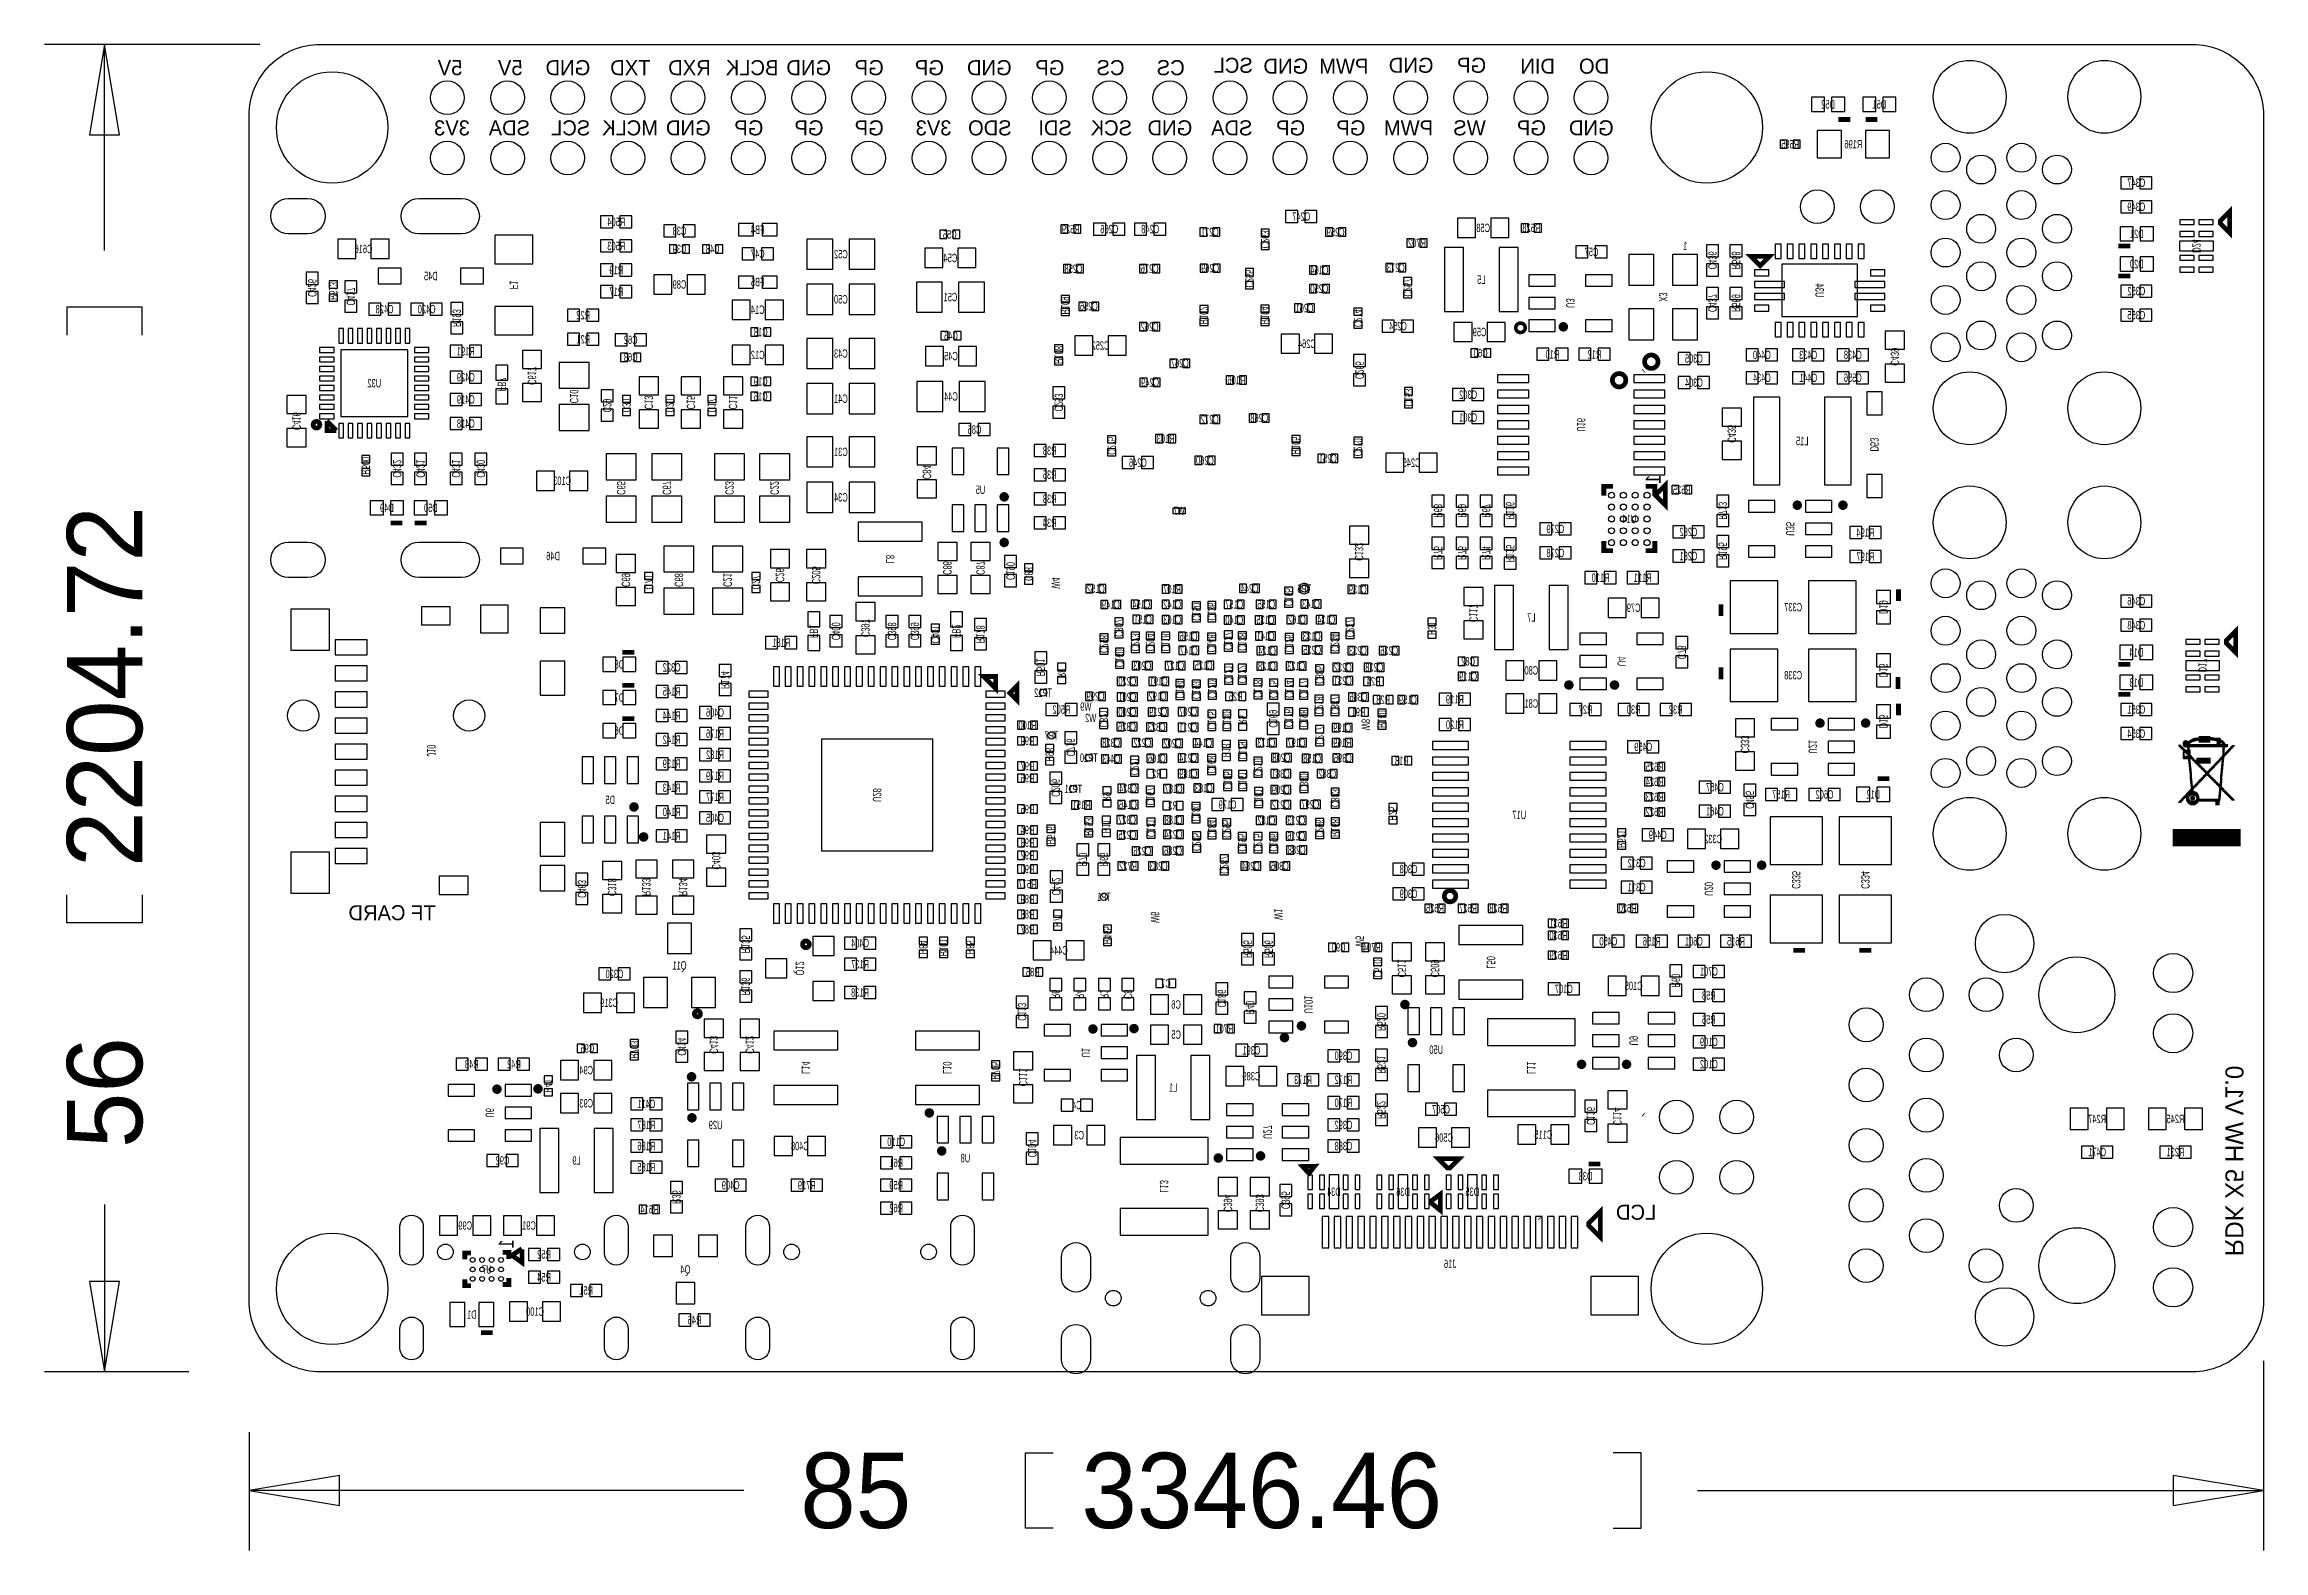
# Model space of a CAD drawing. Extents: x -9 to 288, y -8 to 181.
# Drawn here: x -8.6 to 85, y -7.5 to 56 of the extents above; entities that cross this region are included whole.
import ezdxf
from ezdxf.enums import TextEntityAlignment as Align

# ---------------------------------------------------------------- set-up
doc = ezdxf.new("R2010")
doc.units = 0
for name, color, linetype in [('BOARD_GEOMETRY_DIMENSION', 2, 'CONTINUOUS'), ('BOARD_GEOMETRY_OUTLINE', 3, 'CONTINUOUS'), ('BOARD_GEOMETRY_SILKSCREEN_B', 1, 'CONTINUOUS'), ('PACKAGE_GEOMETRY_SILKSCREEN_B', 4, 'CONTINUOUS'), ('PIN_B', 5, 'CONTINUOUS'), ('REF_DES_SILKSCREEN_B', 6, 'CONTINUOUS')]:
    doc.layers.add(name, color=color, linetype=linetype)

msp = doc.modelspace()

# ---------------------------------------------------------------- texts
at = {"layer": 'BOARD_GEOMETRY_DIMENSION', "width": 0.992}
for s, p in [('2204.72', (-4.5085, 21.2979)), ('56', (-4.5085, 9.4361))]:
    msp.add_text(s, height=3.175, rotation=90, dxfattribs=at).set_placement(p)
for s, p in [('85', (23.2537, -6.5913)), ('3346.46', (35.1155, -6.5913))]:
    msp.add_text(s, height=3.175, dxfattribs=at).set_placement(p)
at = {"layer": 'BOARD_GEOMETRY_SILKSCREEN_B', "text_generation_flag": 2}
for s, p in [('5V', (9.000216, 54.700691)), ('5V', (11.540216, 54.700691)), ('GND', (14.397716, 54.700691)), ('TXD', (16.937716, 54.700691)), ('RXD', (19.477716, 54.700691)), ('BCLK', (22.335216, 54.700691)), ('GND', (24.557716, 54.700691)), ('GP', (26.780216, 54.700691)), ('GP', (29.320216, 54.700691)), ('GND', (32.177716, 54.700691)), ('GP', (34.400216, 54.700691)), ('CS', (36.940216, 54.700691)), ('CS', (39.480216, 54.700691)), ('SCL', (42.3545, 54.8005)), ('GND', (44.687216, 54.764191)), ('PWM', (47.227216, 54.764191)), ('GND', (49.9745, 54.8005)), ('GP', (52.197, 54.8005)), ('DIN', (55.101216, 54.764191)), ('DO', (57.387216, 54.764191)), ('3V3', (9.317716, 52.160691)), ('SDA', (11.857716, 52.160691)), ('SCL', (14.397716, 52.160691)), ('MCLK', (17.255216, 52.160691)), ('GND', (19.477716, 52.160691)), ('GP', (21.700216, 52.160691)), ('GP', (24.240216, 52.160691)), ('GP', (26.780216, 52.160691)), ('3V3', (29.637716, 52.160691)), ('SDO', (32.177716, 52.160691)), ('SDI', (34.717716, 52.160691)), ('SCK', (37.257716, 52.160691)), ('GND', (39.797716, 52.160691)), ('SDA', (42.337716, 52.160691)), ('GP', (44.560216, 52.160691)), ('GP', (47.100216, 52.160691)), ('PWM', (49.957716, 52.160691)), ('WS', (52.180216, 52.160691)), ('GP', (54.720216, 52.160691)), ('GND', (57.577716, 52.160691)), ('TF CARD', (7.874, 19.05)), ('LCD', (59.3725, 6.4135))]:
    msp.add_text(s, height=0.635, dxfattribs=at).set_placement(p)
msp.add_text('RDK X5 HW V1.0', height=0.762, rotation=270, dxfattribs=at).set_placement((83.3882, 4.8768))
at = {"layer": 'PACKAGE_GEOMETRY_SILKSCREEN_B', "text_generation_flag": 2, "width": 0.642857}
msp.add_text('1', height=0.3556, dxfattribs=at).set_placement((60.6806, 47.3202))
at = {"layer": 'PACKAGE_GEOMETRY_SILKSCREEN_B', "text_generation_flag": 2, "width": 0.8}
for p in [(59.563, 37.846), (11.1633, 5.588)]:
    msp.add_text('1', height=0.635, rotation=90, dxfattribs=at).set_placement(p)
at = {"layer": 'REF_DES_SILKSCREEN_B', "text_generation_flag": 2, "width": 0.642857}
for s, p in [('D52', (66.6242, 53.2892)), ('D51', (68.7832, 53.2892)), ('R595', (65.024, 51.6128)), ('R196', (67.691, 51.6128)), ('C347', (79.629, 49.9872)), ('R504', (15.494, 48.3362)), ('C247', (44.396177, 48.562006)), ('C349', (79.629, 48.9712)), ('C38', (18.161, 47.9552)), ('FB4', (21.463, 48.006)), ('C55', (29.5656, 47.8028)), ('R529', (34.671, 48.0314)), ('C266', (36.2966, 48.0314)), ('C248', (38.0238, 48.0314)), ('C271', (40.5384, 47.9044)), ('C259', (45.846695, 47.902114)), ('R702', (49.276, 47.4472)), ('C58', (52.07, 48.0822)), ('R528', (54.102, 48.0822)), ('D21', (79.6476, 47.8282)), ('C616', (4.826, 47.1932)), ('R503', (15.494, 47.3202)), ('C39', (18.161, 47.1932)), ('C48', (19.558, 47.1932)), ('C47', (21.463, 46.99)), ('C52', (24.970994, 46.972372)), ('C54', (29.591, 46.8122)), ('C57', (56.642, 47.0662)), ('D20', (79.6476, 46.5582)), ('D45', (7.6708, 46.0502)), ('R19', (15.494, 46.3042)), ('C89', (18.161, 45.6946)), ('FB5', (21.463, 45.7962)), ('C258', (34.781998, 46.354517)), ('C276', (38.000203, 46.363103)), ('C269', (40.550617, 46.381695)), ('C164', (45.1612, 46.3042)), ('C273', (48.383215, 46.405013)), ('L5', (51.9938, 45.8978)), ('C428', (5.715, 44.6532)), ('C420', (7.493, 44.6532)), ('R17', (15.494, 45.3898)), ('C14', (21.463, 44.6278)), ('C50', (24.970994, 45.067372)), ('C51', (29.591, 45.1612)), ('C256', (35.430181, 44.777406)), ('C261', (44.533312, 44.701714)), ('C250', (45.1612, 45.5168)), ('C352', (79.629, 45.4152)), ('R22', (14.097, 44.3992)), ('C18', (21.59, 43.688)), ('C262', (37.9984, 43.9166)), ('C254', (48.471303, 43.935599)), ('C59', (51.9176, 43.688)), ('C355', (79.629, 44.3992)), ('R191', (9.144, 42.8752)), ('R21', (14.097, 43.3832)), ('C62', (16.1036, 43.3578)), ('C12', (21.463, 42.7228)), ('C43', (24.970994, 42.781372)), ('C46', (29.6164, 43.5356)), ('C252', (35.924998, 43.117795)), ('C264', (44.631915, 43.195494)), ('C60', (51.9684, 42.799)), ('R10', (54.991, 42.7482)), ('R12', (56.769, 42.7482)), ('C440', (63.8302, 42.7228)), ('C433', (65.786, 42.7228)), ('C438', (67.6656, 42.7228)), ('C429', (9.144, 41.783)), ('C63', (16.1036, 42.6212)), ('C45', (29.6164, 42.672)), ('C267', (39.273505, 42.372813)), ('C305', (60.96, 42.5704)), ('U32', (5.2832, 41.529)), ('C419', (9.144, 40.8432)), ('C16', (21.59, 40.9702)), ('C19', (21.59, 41.6052)), ('C41', (24.970994, 40.876372)), ('C44', (29.6164, 40.9702)), ('C249', (38.016205, 41.561004)), ('R106', (41.658794, 41.658794)), ('C302', (51.435, 41.0464)), ('C304', (60.96, 41.5544)), ('C434', (63.8302, 41.7576)), ('C441', (65.786, 41.7576)), ('C556', (67.6656, 41.7576)), ('C272', (40.536901, 40.001419)), ('C268', (42.622699, 40.062709)), ('C301', (51.435, 40.0812)), ('C418', (9.144, 39.8272)), ('C85', (30.607, 39.5732)), ('R103', (38.673354, 39.189431)), ('L15', (65.532, 39.0906)), ('C31', (24.970994, 38.63119)), ('R38', (33.782, 38.6842)), ('C246', (37.501297, 38.179781)), ('C260', (40.330907, 38.270205)), ('C251', (45.5168, 38.354)), ('C245', (49.0474, 38.1762)), ('C103', (13.208, 37.4142)), ('R35', (33.782, 37.6682)), ('D49', (5.8166, 36.2712)), ('D50', (7.6708, 36.2712)), ('C34', (24.970994, 36.715192)), ('U5', (30.861, 37.0332)), ('R33', (33.782, 36.6522)), ('R525', (60.452, 37.0332)), ('R34', (33.782, 35.6362)), ('W7', (39.243, 36.1442)), ('C279', (55.118, 35.3822)), ('U14', (58.235599, 35.802791)), ('C282', (60.7314, 35.2552)), ('R194', (68.199, 35.2298)), ('C278', (55.118, 34.3662)), ('D46', (12.827, 34.2392)), ('C281', (60.7314, 34.2392)), ('R197', (68.199, 34.2138)), ('C152', (35.728097, 32.855103)), ('R107', (38.947319, 32.8406)), ('C244', (42.215308, 32.870902)), ('TP6', (44.522161, 32.862291)), ('C139', (46.779917, 32.826198)), ('R110', (57.023, 33.3248)), ('R111', (58.801, 33.3248)), ('C149', (36.364418, 32.192214)), ('C154', (37.646407, 32.198818)), ('C151', (37.715419, 31.561811)), ('C142', (38.947319, 32.199301)), ('C163', (38.952399, 31.558001)), ('C157', (41.564611, 32.195999)), ('C140', (41.569615, 31.543701)), ('C135', (42.881499, 31.544006)), ('C155', (42.912995, 32.204101)), ('C162', (44.212815, 31.557011)), ('C143', (44.805803, 32.218401)), ('C134', (45.451801, 31.556401)), ('L7', (54.102, 31.6484)), ('C79', (58.42, 32.0548)), ('C337', (65.151, 32.0802)), ('C346', (79.629, 32.3342)), ('R181', (22.4536, 30.5816)), ('C156', (39.642796, 30.849316)), ('C141', (42.884319, 30.862499)), ('C133', (44.837299, 30.848503)), ('C348', (79.629, 31.3182)), ('D8', (15.621, 29.6672)), ('C203', (37.690857, 29.613606)), ('C127', (39.072617, 29.613911)), ('C147', (39.650416, 30.252899)), ('C125', (40.277517, 29.622217)), ('C124', (42.948606, 30.239208)), ('C235', (44.853555, 30.274006)), ('C233', (46.784006, 30.248606)), ('C236', (48.104755, 30.248606)), ('C82', (51.435, 29.7942)), ('D14', (79.629, 30.1752)), ('C322', (17.8308, 29.5402)), ('C220', (37.055755, 28.953206)), ('C191', (38.382499, 28.953714)), ('C128', (42.947107, 29.590213)), ('C123', (44.183808, 29.592803)), ('C231', (46.149006, 28.978606)), ('C232', (46.149006, 29.537406)), ('C238', (47.475394, 29.542994)), ('R24', (47.4472, 28.956)), ('C119', (51.435, 29.1592)), ('C80', (54.102, 29.4132)), ('C338', (65.151, 29.21)), ('D13', (79.629, 28.9052)), ('D7', (15.621, 28.2702)), ('R145', (17.8308, 28.5242)), ('TP12', (33.5026, 28.4734)), ('R502', (34.276208, 27.7622)), ('W9', (35.306, 27.8892)), ('C299', (35.716718, 28.322499)), ('C201', (37.055755, 28.292806)), ('C192', (38.332105, 28.323489)), ('R26', (41.630295, 28.312618)), ('C386', (46.809406, 28.292806)), ('R28', (47.850806, 28.181808)), ('C159', (48.895, 28.181808)), ('R119', (50.8762, 28.194)), ('C81', (54.102, 28.0162)), ('R27', (56.388, 27.7622)), ('R30', (58.42, 27.7622)), ('R32', (60.198, 27.7622)), ('C351', (79.629, 27.7622)), ('D6', (15.621, 26.8732)), ('R144', (17.8308, 27.5082)), ('C406', (19.6596, 27.6352)), ('R100', (32.8422, 27.1018)), ('W2', (35.5092, 27.4066)), ('C326', (37.043106, 27.035811)), ('C200', (37.055806, 27.657806)), ('C323', (38.295097, 27.024051)), ('C219', (38.357505, 27.663394)), ('C211', (39.621181, 27.013408)), ('C207', (39.621206, 27.673808)), ('C199', (46.123606, 26.997406)), ('R91', (46.809355, 27.657806)), ('R120', (50.8762, 27.1272)), ('R142', (17.8308, 26.4922)), ('R176', (19.6596, 26.7462)), ('R182', (19.6596, 25.8572)), ('R99', (32.8422, 26.4414)), ('TP7', (33.8582, 26.67)), ('C328', (36.375111, 26.359917)), ('C222', (37.690831, 26.362406)), ('C202', (38.960806, 26.337006)), ('C144', (40.256206, 26.353008)), ('C173', (42.920717, 26.364209)), ('C197', (44.193181, 26.362406)), ('R169', (46.127416, 26.362711)), ('C459', (58.8264, 26.1874)), ('C354', (79.629, 26.7462)), ('R139', (17.8308, 25.4762)), ('R179', (19.6596, 24.9682)), ('R97', (32.8422, 25.3746)), ('TP10', (35.433, 25.7302)), ('C443', (36.388497, 25.680213)), ('C166', (38.302209, 25.699517)), ('R2', (38.300406, 25.057608)), ('C214', (39.621206, 25.718008)), ('C189', (39.630299, 25.059411)), ('C381', (43.531815, 25.054306)), ('C208', (43.55813, 25.727406)), ('C158', (44.853657, 25.702006)), ('C382', (45.488581, 25.057608)), ('C396', (46.149006, 25.715214)), ('R18', (48.641, 25.6032)), ('R625', (59.309, 25.3492)), ('R143', (17.8308, 24.4602)), ('R177', (19.6596, 24.0792)), ('R96', (32.8422, 24.8666)), ('TP11', (34.772295, 24.412397)), ('C324', (37.084, 24.4348)), ('C187', (39.011657, 24.422608)), ('C183', (40.281555, 24.448008)), ('C209', (43.531815, 24.379911)), ('R624', (59.309, 24.7142)), ('R623', (59.309, 24.0792)), ('C457', (61.849, 24.4856)), ('R157', (64.643, 24.1808)), ('C602', (66.4718, 24.1808)), ('D12', (68.5292, 24.1808)), ('D5', (15.24, 23.9522)), ('R140', (17.8308, 23.4442)), ('C405', (19.6596, 23.1902)), ('R95', (32.8422, 23.56104)), ('R151', (35.123095, 23.737595)), ('C327', (37.043106, 23.111206)), ('C146', (37.084, 23.749)), ('C188', (39.008609, 23.100309)), ('R3', (38.986206, 23.711408)), ('C179', (41.285693, 23.754309)), ('C182', (42.920895, 23.081996)), ('C212', (43.532882, 23.746206)), ('C213', (44.182817, 23.0886)), ('C297', (44.777406, 23.758906)), ('U17', (53.594, 23.3172)), ('R622', (59.309, 23.4442)), ('C461', (61.849, 23.4696)), ('R141', (17.8308, 22.4282)), ('R94', (32.8422, 22.6822)), ('R93', (32.8422, 22.1488)), ('C225', (37.057813, 22.473209)), ('C224', (39.003503, 22.496297)), ('C216', (44.182817, 22.425406)), ('C449', (59.436, 22.479)), ('C332', (61.7728, 22.3012)), ('R92', (32.8422, 21.6154)), ('C226', (37.690806, 21.790406)), ('C286', (38.986206, 21.806408)), ('C288', (44.202909, 21.838717)), ('C312', (58.547, 21.2852)), ('R577', (32.8422, 20.3962)), ('R90', (32.8422, 21.0312)), ('R722', (37.084, 21.1582)), ('C283', (38.3794, 21.1582)), ('C284', (42.264813, 21.157971)), ('C306', (43.492903, 21.162239)), ('C308', (48.9204, 21.0312)), ('C311', (58.547, 20.2692)), ('R89', (32.8422, 19.7612)), ('TP1', (36.072318, 19.862495)), ('C309', (48.9204, 19.9898)), ('R626', (50.038, 19.3802)), ('R627', (51.435, 19.3802)), ('R628', (52.705, 19.3802)), ('R620', (58.166, 19.3802)), ('R88', (32.8422, 19.1262)), ('R87', (32.8422, 18.4912)), ('R631', (55.245, 18.7452)), ('C404', (25.781, 17.907)), ('C444', (34.163, 17.6022)), ('C90', (45.974, 17.7292)), ('R704', (47.371, 17.7292)), ('R630', (55.245, 18.2372)), ('C450', (57.3532, 17.9832)), ('R156', (59.182, 17.9832)), ('C601', (60.96, 17.9832)), ('R615', (62.738, 17.9832)), ('C320', (15.4178, 16.6116)), ('Q11', (18.161, 16.9672)), ('R137', (25.781, 17.018)), ('R86', (33.0708, 16.6878)), ('R629', (55.245, 17.399)), ('C701', (61.595, 16.7132)), ('R138', (25.781, 15.8242)), ('C7', (38.6842, 16.2052)), ('C107', (55.4736, 15.9766)), ('C105', (58.42, 16.1036)), ('R58', (61.595, 15.6972)), ('C319', (15.1892, 15.3924)), ('C6', (39.116, 15.3162)), ('R56', (61.595, 14.6812)), ('C5', (39.116, 14.0462)), ('R701', (41.148, 14.3002)), ('C109', (61.595, 13.7414)), ('R43', (9.398, 12.8016)), ('R42', (11.176, 12.8016)), ('C95', (14.2748, 13.462)), ('C391', (42.291, 13.3858)), ('C390', (46.1772, 13.1572)), ('U50', (50.0888, 13.4112)), ('C102', (61.595, 12.8016)), ('C94', (14.224, 12.5476)), ('C389', (42.291, 12.2936)), ('R173', (44.4754, 12.1412)), ('R172', (46.1772, 12.1412)), ('C93', (14.224, 11.1506)), ('C411', (16.764, 11.1252)), ('C4', (34.925, 11.0744)), ('L1', (38.989, 11.811)), ('R170', (46.1772, 11.176)), ('C507', (50.292, 10.8966)), ('R187', (16.764, 10.2362)), ('U29', (19.685, 10.2362)), ('C392', (46.1772, 10.2362)), ('R247', (77.978, 10.4902)), ('R245', (81.28, 10.4902)), ('R186', (16.764, 9.3472)), ('C408', (23.241, 9.3472)), ('C110', (27.305, 9.525)), ('C3', (35.0266, 9.8044)), ('C388', (46.1772, 9.3472)), ('C506', (50.419, 9.7028)), ('C115', (54.61, 9.8298)), ('C471', (77.978, 9.0932)), ('R231', (81.28, 9.0932)), ('C92', (10.6934, 8.7376)), ('L9', (13.8176, 8.7376)), ('R185', (16.764, 8.4582)), ('R61', (27.305, 8.636)), ('U8', (30.226, 8.8392)), ('D33', (56.388, 8.0772)), ('C409', (20.32, 7.6962)), ('R719', (23.5331, 7.6962)), ('R59', (27.305, 7.6962)), ('D34', (45.7708, 7.4168)), ('D36', (48.6918, 7.4168)), ('D35', (51.6128, 7.4168)), ('R614', (16.891, 6.6802)), ('R62', (27.305, 6.731)), ('C99', (9.1186, 5.9944)), ('C91', (11.811, 5.9944)), ('R52', (12.446, 4.7752)), ('J16', (50.673, 4.375)), ('U7', (10.033, 4.1402)), ('R54', (12.446, 3.81)), ('Q4', (18.415, 4.1402)), ('R51', (14.224, 3.2512)), ('D1', (9.398, 2.2352)), ('C100', (12.065, 2.3622)), ('R46', (18.796, 2.0066))]:
    msp.add_text(s, height=0.3556, dxfattribs=at).set_placement(p, align=Align.CENTER)
for s, p in [('C263', (42.694606, 47.774606)), ('D24', (81.9912, 47.498)), ('C436', (61.5696, 46.8884)), ('R568', (62.5602, 46.8884)), ('C426', (2.4892, 45.724399)), ('R613', (3.3782, 45.593)), ('F1', (10.9982, 45.847)), ('C255', (42.033215, 46.117815)), ('C257', (48.711917, 45.73651)), ('U34', (66.0908, 45.6184)), ('C417', (4.1148, 45.3644)), ('R109', (34.2646, 44.9834)), ('U3', (55.5752, 45.085)), ('X3', (59.4868, 45.339)), ('C437', (61.5696, 45.085)), ('R569', (62.5602, 45.085)), ('R193', (8.5852, 44.45)), ('R102', (40.108403, 44.564808)), ('R104', (42.686199, 44.567094)), ('C274', (46.615604, 44.453505)), ('R108', (33.9852, 42.9006)), ('C439', (69.2658, 42.8244)), ('C617', (11.7602, 42.0116)), ('C265', (46.679409, 42.255897)), ('FB7', (10.4902, 41.656)), ('C10', (13.5382, 41.148)), ('C253', (33.9852, 40.894)), ('C153', (48.7426, 41.0972)), ('C416', (1.8288, 40.1066)), ('C29', (14.9352, 40.767)), ('C30', (15.748, 40.767)), ('C13', (16.6878, 40.894)), ('C20', (17.5768, 40.767)), ('C15', (18.4658, 40.894)), ('C17', (19.3548, 40.767)), ('C11', (20.2438, 40.894)), ('C275', (36.2204, 39.0652)), ('R105', (43.990285, 39.079754)), ('C270', (46.606206, 39.002183)), ('U16', (56.028593, 39.949702)), ('C435', (62.3824, 39.5732)), ('D53', (68.4022, 39.116)), ('R500', (4.7498, 38.227)), ('C432', (6.0706, 38.1)), ('C421', (7.0612, 38.1)), ('C431', (8.5598, 38.1)), ('C430', (9.6012, 38.1)), ('C65', (15.522194, 37.28499)), ('C67', (17.452594, 37.28499)), ('C23', (20.094194, 37.28499)), ('C22', (21.999194, 37.28499)), ('C84', (28.4226, 37.9476)), ('R68', (49.9872, 36.322)), ('R69', (51.0032, 36.322)), ('R67', (52.0192, 36.322)), ('R116', (53.0352, 36.322)), ('R713', (62.0014, 36.322)), ('U35', (64.8462, 35.56)), ('C132', (46.6598, 34.5948)), ('R75', (49.9872, 34.544)), ('R76', (51.0032, 34.544)), ('R74', (52.0192, 34.544)), ('R115', (53.0352, 34.5186)), ('R195', (62.0014, 34.6202)), ('C26', (22.225, 33.6042)), ('C205', (23.749, 33.6042)), ('L8', (26.8732, 34.29)), ('C86', (29.2862, 33.909)), ('C87', (30.6832, 33.909)), ('C190', (31.9532, 33.782)), ('C88', (32.7152, 33.655)), ('C69', (15.7226, 33.401)), ('C70', (16.6878, 33.2994)), ('C68', (17.9578, 33.401)), ('C21', (20.0152, 33.401)), ('C27', (21.209, 33.2994)), ('W4', (33.8582, 33.274)), ('C165', (43.690311, 32.683399)), ('C150', (39.79291, 32.058915)), ('C136', (40.443912, 32.068313)), ('C117', (51.4858, 32.004)), ('D19', (68.7832, 32.258)), ('FB1', (23.6474, 31.242)), ('C400', (24.5872, 31.242)), ('C397', (25.8318, 31.369)), ('C398', (26.9494, 31.242)), ('C399', (27.9146, 31.242)), ('C401', (28.7782, 31.115)), ('FB2', (29.6672, 31.242)), ('R178', (30.6832, 31.115)), ('C298', (35.892511, 30.703317)), ('C307', (36.522406, 31.382259)), ('C223', (37.214302, 30.773395)), ('C204', (37.854941, 30.771617)), ('C118', (38.497002, 30.771617)), ('C148', (40.434006, 30.731206)), ('C137', (41.1353, 30.829504)), ('C138', (41.729406, 30.798008)), ('C126', (43.713603, 30.727599)), ('C234', (45.641006, 30.756657)), ('C237', (46.276006, 31.366257)), ('R31', (49.7332, 31.369)), ('R501', (33.2232, 29.718)), ('C160', (36.552911, 30.104105)), ('U4', (57.7342, 29.972)), ('C78', (60.2742, 30.353)), ('D17', (82.2452, 29.7942)), ('R174', (19.9136, 29.1846)), ('R8', (34.1122, 29.464)), ('C194', (39.099007, 28.786861)), ('C193', (39.788109, 28.759404)), ('C120', (40.459406, 28.800806)), ('C121', (41.149499, 29.431717)), ('C122', (41.729406, 29.431717)), ('C178', (42.387012, 28.812007)), ('C175', (43.050206, 28.800806)), ('C174', (43.711901, 28.806115)), ('C177', (44.320206, 28.800806)), ('C385', (44.990512, 29.405605)), ('D16', (68.7832, 29.591)), ('C218', (44.965112, 28.115006)), ('C387', (45.641006, 28.115006)), ('C321', (35.882301, 27.561311)), ('C145', (40.444217, 27.480514)), ('C130', (41.077413, 27.480514)), ('R5', (41.750996, 27.496008)), ('C169', (43.037811, 27.552904)), ('C176', (43.688508, 27.579599)), ('C198', (44.320206, 27.556206)), ('C217', (44.999605, 26.838097)), ('W8', (46.9392, 27.305)), ('R180', (47.625, 27.5336)), ('D15', (68.7832, 27.432)), ('J10', (7.513571, 26.207001)), ('R98', (33.6042, 26.035)), ('C716', (34.4932, 26.3398)), ('R13', (41.055011, 26.210514)), ('C129', (41.751199, 26.208507)), ('C333', (62.9412, 26.4668)), ('U21', (65.805096, 26.36712)), ('C221', (37.182806, 25.549631)), ('C168', (40.434006, 25.616459)), ('C185', (41.117799, 24.951715)), ('C161', (41.741801, 24.945797)), ('C210', (42.398213, 25.505715)), ('U28', (26.32141, 24.3332)), ('C206', (33.8582, 24.638)), ('R9', (36.0172, 24.257)), ('C167', (37.854407, 24.275009)), ('C181', (42.420515, 24.228501)), ('C380', (44.332601, 24.864111)), ('C383', (45.648626, 24.203406)), ('C455', (63.1444, 24.13)), ('C180', (39.771117, 23.590504)), ('R25', (48.0822, 23.5458)), ('R576', (33.655, 22.6314)), ('R153', (35.252406, 22.989794)), ('R11', (35.9918, 23.0124)), ('C131', (37.879299, 22.936708)), ('C285', (39.799057, 22.349206)), ('C184', (40.457095, 22.912095)), ('C295', (41.069006, 22.908006)), ('C195', (41.729406, 22.323781)), ('C215', (42.389806, 22.323857)), ('C196', (43.050206, 22.323781)), ('C296', (44.990563, 22.922713)), ('R168', (45.651699, 22.941509)), ('R621', (57.7342, 22.479)), ('C403', (19.5326, 21.5646)), ('R70', (35.0012, 21.6154)), ('R66', (35.8902, 21.6154)), ('C287', (40.9702, 21.3868)), ('C463', (13.8684, 20.3708)), ('C318', (15.1384, 20.447)), ('R133', (16.5862, 20.447)), ('R134', (18.1356, 20.447)), ('C442', (33.8836, 20.4724)), ('U20', (61.4172, 20.3708)), ('C335', (65.1002, 20.7518)), ('C334', (68.0212, 20.7518)), ('R71', (33.9344, 19.05)), ('R465', (36.0426, 18.415)), ('W6', (38.0492, 19.177)), ('W1', (43.2562, 19.304)), ('R135', (20.7772, 18.034)), ('R84', (28.2702, 17.907)), ('R101', (29.1338, 17.907)), ('R85', (30.2514, 17.907)), ('R505', (41.95191, 17.8308)), ('R506', (42.84091, 17.8308)), ('W5', (46.6852, 18.161)), ('Q12', (23.0632, 17.018)), ('C510', (47.4472, 17.018)), ('C511', (48.4632, 17.018)), ('C509', (49.8602, 17.018)), ('L50', (52.2224, 17.272)), ('R136', (20.7772, 16.256)), ('R6', (33.8582, 15.9258)), ('R4', (34.8742, 15.9258)), ('R1', (35.9156, 15.9258)), ('C8', (36.9062, 15.9258)), ('C186', (40.8686, 15.748)), ('R60', (60.0202, 16.51)), ('C113', (32.4358, 15.1892)), ('R40', (42.0624, 15.367)), ('U101', (44.5262, 15.494)), ('R520', (47.5996, 14.7574)), ('C414', (18.0848, 13.716)), ('C413', (19.431, 13.7922)), ('C412', (20.955, 13.7922)), ('U9', (58.2422, 13.97)), ('R703', (16.0782, 13.589)), ('U1', (35.1282, 13.462)), ('R521', (47.5996, 12.954)), ('R41', (12.446, 12.065)), ('L14', (23.3172, 12.827)), ('L10', (29.2862, 12.827)), ('R705', (31.3182, 12.7)), ('C111', (32.4866, 12.4206)), ('L11', (53.9242, 12.827)), ('R522', (47.5996, 11.049)), ('U6', (9.9822, 10.922)), ('U27', (42.799, 10.1092)), ('C116', (56.4388, 10.795)), ('C114', (57.5564, 10.7696)), ('C104', (32.8676, 9.4234)), ('R36', (17.8562, 7.366)), ('L13', (38.4302, 7.8232)), ('C395', (43.561, 7.239)), ('C394', (41.1226, 7.112)), ('C393', (42.4688, 7.112))]:
    msp.add_text(s, height=0.3556, rotation=270, dxfattribs=at).set_placement(p, align=Align.CENTER)

# ---------------------------------------------------------------- linework, layer by layer
at = {"layer": 'BOARD_GEOMETRY_DIMENSION'}
for points in [[(0.459994, 55.99999), (-8.636, 55.99999)], [(-6.096, 47.30115), (-6.096, 55.99999)], [(-4.5085, 43.7388), (-4.5085, 44.9199), (-7.6835, 44.9199), (-7.6835, 43.7388)], [(-4.5085, 20.1168), (-4.5085, 18.9357), (-7.6835, 18.9357), (-7.6835, 20.1168)], [(-6.096, 7.05485), (-6.096, 0)], [(-2.54, 0), (-8.636, 0)], [(85.000008, 0.459994), (85.000008, -7.5438)], [(0, -2.54), (0, -7.5438)], [(33.9344, -6.5913), (32.7533, -6.5913), (32.7533, -3.4163), (33.9344, -3.4163)], [(57.5564, -6.5913), (58.7375, -6.5913), (58.7375, -3.4163), (57.5564, -3.4163)], [(20.87245, -5.0038), (0, -5.0038)], [(61.11875, -5.0038), (85.000008, -5.0038)]]:
    msp.add_lwpolyline(points, dxfattribs=at)
for points in [[(-5.461, 52.18999), (-6.096, 55.99999), (-6.731, 52.18999)], [(-6.731, 3.81), (-6.096, 0), (-5.461, 3.81)], [(3.81, -4.3688), (0, -5.0038), (3.81, -5.6388)], [(81.190008, -5.6388), (85.000008, -5.0038), (81.190008, -4.3688)]]:
    msp.add_lwpolyline(points, close=True, dxfattribs=at)
at = {"layer": 'BOARD_GEOMETRY_OUTLINE'}
msp.add_lwpolyline([(2.999994, 55.99999), (82.000014, 55.99999, -0.414214), (85.000008, 52.999996), (85.000008, 2.999994, -0.414214), (82.000014, 0), (2.999994, 0, -0.414214), (0, 2.999994), (0, 52.999996, -0.414214)], format="xyb", close=True, dxfattribs=at)
at = {"layer": 'BOARD_GEOMETRY_SILKSCREEN_B', "const_width": 0.06096}
for points in [[(81.508326, 26.422281), (81.398598, 26.422281)], [(81.520518, 26.410089), (81.41079, 26.410089)], [(81.53271, 26.397897), (81.422982, 26.397897)], [(81.544902, 26.385705), (81.435174, 26.385705)], [(81.557094, 26.373513), (81.447366, 26.373513)], [(81.569286, 26.361321), (81.459558, 26.361321)], [(81.581478, 26.349129), (81.47175, 26.349129)], [(81.59367, 26.336937), (81.483942, 26.336937)], [(81.605862, 26.324748), (81.496134, 26.324748)], [(81.618054, 26.312556), (81.508326, 26.312556)], [(81.630246, 26.300364), (81.520518, 26.300364)], [(81.642438, 26.288172), (81.53271, 26.288172)], [(81.65463, 26.27598), (81.544902, 26.27598)], [(81.666822, 26.263788), (81.557094, 26.263788)], [(81.679014, 26.251596), (81.569286, 26.251596)], [(81.89847, 26.519817), (81.581478, 26.519817)], [(81.89847, 26.507625), (81.581478, 26.507625)], [(81.886278, 26.495433), (81.581478, 26.495433)], [(81.874086, 26.483241), (81.581478, 26.483241)], [(81.886278, 26.471049), (81.581478, 26.471049)], [(83.495622, 26.458857), (81.581478, 26.458857)], [(81.691206, 26.239404), (81.581478, 26.239404)], [(81.935046, 26.544201), (81.59367, 26.544201)], [(81.910662, 26.532009), (81.59367, 26.532009)], [(83.495622, 26.446665), (81.59367, 26.446665)], [(83.495622, 26.434473), (81.59367, 26.434473)], [(81.703398, 26.227212), (81.59367, 26.227212)], [(81.910662, 26.21502), (81.59367, 26.21502)], [(81.922854, 26.202828), (81.59367, 26.202828)], [(81.922854, 26.190636), (81.59367, 26.190636)], [(81.971622, 26.568585), (81.605862, 26.568585)], [(81.947238, 26.556393), (81.605862, 26.556393)], [(83.495622, 26.422281), (81.605862, 26.422281)], [(83.495622, 26.410089), (81.605862, 26.410089)], [(81.813126, 26.580777), (81.618054, 26.580777)], [(83.495622, 26.397897), (81.618054, 26.397897)], [(81.788742, 26.592969), (81.630246, 26.592969)], [(83.495622, 26.385705), (81.642438, 26.385705)], [(81.77655, 26.605161), (81.65463, 26.605161)], [(83.48343, 26.373513), (81.65463, 26.373513)], [(81.739974, 26.617353), (81.691206, 26.617353)], [(81.727782, 26.361321), (81.691206, 26.361321)], [(81.874086, 26.361321), (81.764358, 26.361321)], [(81.861894, 26.349129), (81.764358, 26.349129)], [(81.861894, 26.336937), (81.764358, 26.336937)], [(81.861894, 26.324748), (81.764358, 26.324748)], [(81.874086, 26.312556), (81.77655, 26.312556)], [(81.874086, 26.300364), (81.77655, 26.300364)], [(81.874086, 26.288172), (81.77655, 26.288172)], [(81.874086, 26.27598), (81.77655, 26.27598)], [(81.874086, 26.263788), (81.77655, 26.263788)], [(81.874086, 26.251596), (81.77655, 26.251596)], [(81.874086, 26.239404), (81.77655, 26.239404)], [(81.874086, 26.227212), (81.77655, 26.227212)], [(81.996006, 26.580777), (81.825318, 26.580777)], [(82.02039, 26.592969), (81.83751, 26.592969)], [(82.056966, 26.605161), (81.849702, 26.605161)], [(82.093542, 26.617353), (81.874086, 26.617353)], [(82.154502, 26.629545), (81.886278, 26.629545)], [(82.215462, 26.641737), (81.89847, 26.641737)], [(82.373958, 26.653929), (81.922854, 26.653929)], [(82.361766, 26.666121), (81.947238, 26.666121)], [(82.361766, 26.678313), (81.971622, 26.678313)], [(82.361766, 26.690505), (82.008198, 26.690505)], [(83.190822, 26.702697), (82.044774, 26.702697)], [(83.17863, 26.714889), (82.08135, 26.714889)], [(82.99575, 26.727081), (82.14231, 26.727081)], [(82.910406, 26.739273), (82.20327, 26.739273)], [(82.75191, 26.788041), (82.26423, 26.788041)], [(82.75191, 26.775849), (82.26423, 26.775849)], [(82.75191, 26.763657), (82.26423, 26.763657)], [(82.837254, 26.751465), (82.26423, 26.751465)], [(82.75191, 26.641737), (82.26423, 26.641737)], [(82.75191, 26.629545), (82.26423, 26.629545)], [(82.75191, 26.617353), (82.26423, 26.617353)], [(82.75191, 26.605161), (82.26423, 26.605161)], [(82.75191, 26.592969), (82.26423, 26.592969)], [(82.75191, 26.580777), (82.26423, 26.580777)], [(82.75191, 26.568585), (82.26423, 26.568585)], [(82.75191, 26.653929), (82.642182, 26.653929)], [(83.17863, 26.690505), (82.654374, 26.690505)], [(83.190822, 26.678313), (82.654374, 26.678313)], [(83.190822, 26.666121), (82.654374, 26.666121)], [(83.215206, 26.653929), (82.800678, 26.653929)], [(83.227398, 26.641737), (82.910406, 26.641737)], [(83.251782, 26.629545), (82.971366, 26.629545)], [(83.17863, 26.727081), (83.007942, 26.727081)], [(83.276166, 26.617353), (83.007942, 26.617353)], [(83.190822, 26.471049), (83.007942, 26.471049)], [(83.288358, 26.605161), (83.020134, 26.605161)], [(83.30055, 26.592969), (83.020134, 26.592969)], [(83.312742, 26.580777), (83.020134, 26.580777)], [(83.324934, 26.568585), (83.020134, 26.568585)], [(83.337126, 26.556393), (83.020134, 26.556393)], [(83.190822, 26.544201), (83.020134, 26.544201)], [(83.17863, 26.532009), (83.020134, 26.532009)], [(83.17863, 26.519817), (83.020134, 26.519817)], [(83.17863, 26.507625), (83.020134, 26.507625)], [(83.17863, 26.495433), (83.020134, 26.495433)], [(83.190822, 26.483241), (83.020134, 26.483241)], [(83.349318, 26.544201), (83.215206, 26.544201)], [(83.36151, 26.532009), (83.227398, 26.532009)], [(83.36151, 26.519817), (83.23959, 26.519817)], [(83.373702, 26.507625), (83.251782, 26.507625)], [(83.373702, 26.495433), (83.263974, 26.495433)], [(83.398086, 26.471049), (83.263974, 26.471049)], [(83.36151, 26.288172), (83.263974, 26.288172)], [(83.36151, 26.27598), (83.263974, 26.27598)], [(83.36151, 26.263788), (83.263974, 26.263788)], [(83.36151, 26.251596), (83.263974, 26.251596)], [(83.36151, 26.239404), (83.263974, 26.239404)], [(83.36151, 26.227212), (83.263974, 26.227212)], [(83.36151, 26.21502), (83.263974, 26.21502)], [(83.36151, 26.202828), (83.263974, 26.202828)], [(83.36151, 26.190636), (83.263974, 26.190636)], [(83.385894, 26.483241), (83.276166, 26.483241)], [(83.373702, 26.361321), (83.276166, 26.361321)], [(83.373702, 26.349129), (83.276166, 26.349129)], [(83.373702, 26.336937), (83.276166, 26.336937)], [(83.373702, 26.324748), (83.276166, 26.324748)], [(83.373702, 26.312556), (83.276166, 26.312556)], [(83.36151, 26.300364), (83.276166, 26.300364)], [(83.568774, 26.190636), (83.459046, 26.190636)], [(83.580966, 26.202828), (83.471238, 26.202828)], [(83.593158, 26.21502), (83.48343, 26.21502)], [(83.593158, 26.227212), (83.495622, 26.227212)], [(83.60535, 26.239404), (83.507814, 26.239404)], [(83.617542, 26.251596), (83.520006, 26.251596)], [(83.629734, 26.263788), (83.532198, 26.263788)], [(83.641926, 26.27598), (83.54439, 26.27598)], [(83.654118, 26.288172), (83.556582, 26.288172)], [(83.66631, 26.300364), (83.568774, 26.300364)], [(83.690694, 26.324748), (83.580966, 26.324748)], [(83.678502, 26.312556), (83.580966, 26.312556)], [(83.702886, 26.336937), (83.593158, 26.336937)], [(83.715078, 26.349129), (83.60535, 26.349129)], [(83.72727, 26.361321), (83.617542, 26.361321)], [(83.739462, 26.373513), (83.629734, 26.373513)], [(83.751654, 26.385705), (83.641926, 26.385705)], [(83.763846, 26.397897), (83.654118, 26.397897)], [(83.776038, 26.410089), (83.66631, 26.410089)], [(81.666822, 26.117484), (81.581478, 26.117484)], [(81.666822, 26.105292), (81.581478, 26.105292)], [(81.666822, 26.0931), (81.581478, 26.0931)], [(81.666822, 26.068716), (81.581478, 26.068716)], [(81.666822, 26.056524), (81.581478, 26.056524)], [(81.666822, 26.044332), (81.581478, 26.044332)], [(81.666822, 26.03214), (81.581478, 26.03214)], [(81.666822, 26.019948), (81.581478, 26.019948)], [(81.666822, 26.007756), (81.581478, 26.007756)], [(81.666822, 25.995564), (81.581478, 25.995564)], [(81.666822, 25.983372), (81.581478, 25.983372)], [(81.679014, 25.97118), (81.581478, 25.97118)], [(81.971622, 25.958988), (81.581478, 25.958988)], [(81.983814, 25.946796), (81.581478, 25.946796)], [(81.996006, 25.934604), (81.581478, 25.934604)], [(82.008198, 25.922412), (81.581478, 25.922412)], [(82.008198, 25.91022), (81.581478, 25.91022)], [(81.922854, 26.178444), (81.59367, 26.178444)], [(81.922854, 26.166252), (81.59367, 26.166252)], [(81.922854, 26.15406), (81.59367, 26.15406)], [(81.922854, 26.141868), (81.59367, 26.141868)], [(81.922854, 26.129676), (81.59367, 26.129676)], [(81.666822, 26.080908), (81.59367, 26.080908)], [(82.02039, 25.898028), (81.59367, 25.898028)], [(82.032582, 25.885836), (81.59367, 25.885836)], [(81.922854, 25.873644), (81.605862, 25.873644)], [(81.922854, 26.117484), (81.703398, 26.117484)], [(81.922854, 26.105292), (81.71559, 26.105292)], [(81.922854, 26.0931), (81.727782, 26.0931)], [(81.922854, 26.080908), (81.739974, 26.080908)], [(81.922854, 26.068716), (81.752166, 26.068716)], [(81.922854, 26.056524), (81.764358, 26.056524)], [(81.922854, 26.044332), (81.77655, 26.044332)], [(81.922854, 26.03214), (81.788742, 26.03214)], [(81.922854, 26.019948), (81.788742, 26.019948)], [(81.922854, 26.007756), (81.800934, 26.007756)], [(81.935046, 25.995564), (81.800934, 25.995564)], [(81.947238, 25.983372), (81.800934, 25.983372)], [(81.95943, 25.97118), (81.800934, 25.97118)], [(81.910662, 25.861452), (81.813126, 25.861452)], [(81.910662, 25.84926), (81.813126, 25.84926)], [(81.910662, 25.837068), (81.813126, 25.837068)], [(81.910662, 25.824876), (81.813126, 25.824876)], [(81.910662, 25.812684), (81.813126, 25.812684)], [(81.910662, 25.800492), (81.813126, 25.800492)], [(81.922854, 25.7883), (81.825318, 25.7883)], [(81.922854, 25.776108), (81.825318, 25.776108)], [(81.922854, 25.763916), (81.825318, 25.763916)], [(81.922854, 25.751724), (81.825318, 25.751724)], [(81.922854, 25.739532), (81.825318, 25.739532)], [(81.922854, 25.72734), (81.825318, 25.72734)], [(81.922854, 25.715148), (81.825318, 25.715148)], [(81.922854, 25.702956), (81.825318, 25.702956)], [(81.922854, 25.690764), (81.825318, 25.690764)], [(81.922854, 25.678572), (81.825318, 25.678572)], [(81.935046, 25.66638), (81.83751, 25.66638)], [(81.935046, 25.654188), (81.83751, 25.654188)], [(81.935046, 25.641996), (81.83751, 25.641996)], [(81.935046, 25.629804), (81.83751, 25.629804)], [(81.935046, 25.617612), (81.83751, 25.617612)], [(81.935046, 25.60542), (81.83751, 25.60542)], [(81.935046, 25.593228), (81.83751, 25.593228)], [(81.935046, 25.581036), (81.83751, 25.581036)], [(81.935046, 25.568844), (81.83751, 25.568844)], [(81.935046, 25.556652), (81.83751, 25.556652)], [(81.935046, 25.54446), (81.83751, 25.54446)], [(81.947238, 25.532268), (81.849702, 25.532268)], [(81.947238, 25.520076), (81.849702, 25.520076)], [(81.947238, 25.507884), (81.849702, 25.507884)], [(81.947238, 25.495692), (81.849702, 25.495692)], [(81.947238, 25.4835), (81.849702, 25.4835)], [(81.947238, 25.471308), (81.849702, 25.471308)], [(81.947238, 25.459116), (81.849702, 25.459116)], [(81.947238, 25.446924), (81.849702, 25.446924)], [(81.947238, 25.434732), (81.849702, 25.434732)], [(81.947238, 25.42254), (81.849702, 25.42254)], [(81.95943, 25.410348), (81.849702, 25.410348)], [(81.95943, 25.398156), (81.861894, 25.398156)], [(81.95943, 25.385964), (81.861894, 25.385964)], [(81.95943, 25.373772), (81.861894, 25.373772)], [(81.95943, 25.36158), (81.861894, 25.36158)], [(81.95943, 25.349388), (81.861894, 25.349388)], [(81.95943, 25.337196), (81.861894, 25.337196)], [(81.95943, 25.325004), (81.861894, 25.325004)], [(81.95943, 25.312812), (81.861894, 25.312812)], [(81.95943, 25.30062), (81.861894, 25.30062)], [(81.95943, 25.288428), (81.861894, 25.288428)], [(81.95943, 25.276236), (81.861894, 25.276236)], [(81.971622, 25.264044), (81.874086, 25.264044)], [(81.971622, 25.251852), (81.874086, 25.251852)], [(82.044774, 25.873644), (81.935046, 25.873644)], [(82.056966, 25.861452), (81.947238, 25.861452)], [(82.069158, 25.84926), (81.95943, 25.84926)], [(82.08135, 25.837068), (81.971622, 25.837068)], [(82.093542, 25.824876), (81.983814, 25.824876)], [(82.105734, 25.812684), (81.996006, 25.812684)], [(82.117926, 25.800492), (82.008198, 25.800492)], [(82.130118, 25.7883), (82.02039, 25.7883)], [(82.14231, 25.776108), (82.032582, 25.776108)], [(82.764102, 25.763916), (82.044774, 25.763916)], [(82.764102, 25.751724), (82.056966, 25.751724)], [(82.764102, 25.739532), (82.069158, 25.739532)], [(82.764102, 25.72734), (82.08135, 25.72734)], [(82.764102, 25.715148), (82.093542, 25.715148)], [(82.764102, 25.702956), (82.105734, 25.702956)], [(82.764102, 25.690764), (82.117926, 25.690764)], [(82.26423, 25.678572), (82.130118, 25.678572)], [(82.252038, 25.66638), (82.14231, 25.66638)], [(82.764102, 25.776108), (82.154502, 25.776108)], [(82.26423, 25.654188), (82.154502, 25.654188)], [(82.764102, 25.873644), (82.166694, 25.873644)], [(82.764102, 25.861452), (82.166694, 25.861452)], [(82.764102, 25.84926), (82.166694, 25.84926)], [(82.764102, 25.837068), (82.166694, 25.837068)], [(82.764102, 25.824876), (82.166694, 25.824876)], [(82.764102, 25.812684), (82.166694, 25.812684)], [(82.764102, 25.800492), (82.166694, 25.800492)], [(82.764102, 25.7883), (82.166694, 25.7883)], [(82.276422, 25.641996), (82.166694, 25.641996)], [(82.288614, 25.629804), (82.178886, 25.629804)], [(82.300806, 25.617612), (82.191078, 25.617612)], [(82.312998, 25.60542), (82.20327, 25.60542)], [(82.32519, 25.593228), (82.215462, 25.593228)], [(82.337382, 25.581036), (82.227654, 25.581036)], [(82.349574, 25.568844), (82.239846, 25.568844)], [(82.361766, 25.556652), (82.252038, 25.556652)], [(82.373958, 25.54446), (82.26423, 25.54446)], [(82.38615, 25.532268), (82.276422, 25.532268)], [(82.398342, 25.520076), (82.288614, 25.520076)], [(82.410534, 25.507884), (82.300806, 25.507884)], [(82.422726, 25.495692), (82.312998, 25.495692)], [(82.434918, 25.4835), (82.32519, 25.4835)], [(82.44711, 25.471308), (82.337382, 25.471308)], [(82.459302, 25.459116), (82.349574, 25.459116)], [(82.471494, 25.446924), (82.361766, 25.446924)], [(82.483686, 25.434732), (82.373958, 25.434732)], [(82.495878, 25.42254), (82.38615, 25.42254)], [(82.50807, 25.410348), (82.398342, 25.410348)], [(82.520262, 25.398156), (82.410534, 25.398156)], [(82.532454, 25.385964), (82.422726, 25.385964)], [(82.544646, 25.373772), (82.434918, 25.373772)], [(82.556838, 25.36158), (82.44711, 25.36158)], [(82.56903, 25.349388), (82.459302, 25.349388)], [(82.581222, 25.337196), (82.471494, 25.337196)], [(82.593414, 25.325004), (82.483686, 25.325004)], [(82.605606, 25.312812), (82.495878, 25.312812)], [(82.715334, 25.30062), (82.50807, 25.30062)], [(82.715334, 25.288428), (82.520262, 25.288428)], [(82.703142, 25.276236), (82.532454, 25.276236)], [(82.69095, 25.264044), (82.544646, 25.264044)], [(82.678758, 25.251852), (82.544646, 25.251852)], [(82.727526, 25.312812), (82.62999, 25.312812)], [(82.739718, 25.325004), (82.642182, 25.325004)], [(82.764102, 25.349388), (82.654374, 25.349388)], [(82.75191, 25.337196), (82.654374, 25.337196)], [(82.776294, 25.36158), (82.666566, 25.36158)], [(82.788486, 25.373772), (82.678758, 25.373772)], [(82.800678, 25.385964), (82.69095, 25.385964)], [(82.81287, 25.398156), (82.703142, 25.398156)], [(82.825062, 25.410348), (82.715334, 25.410348)], [(82.837254, 25.42254), (82.727526, 25.42254)], [(82.849446, 25.434732), (82.739718, 25.434732)], [(82.861638, 25.446924), (82.75191, 25.446924)], [(82.87383, 25.459116), (82.764102, 25.459116)], [(82.886022, 25.471308), (82.776294, 25.471308)], [(82.898214, 25.4835), (82.788486, 25.4835)], [(82.910406, 25.495692), (82.800678, 25.495692)], [(82.922598, 25.507884), (82.81287, 25.507884)], [(82.93479, 25.520076), (82.825062, 25.520076)], [(82.946982, 25.532268), (82.837254, 25.532268)], [(82.946982, 25.54446), (82.849446, 25.54446)], [(82.959174, 25.556652), (82.861638, 25.556652)], [(82.971366, 25.568844), (82.87383, 25.568844)], [(82.99575, 25.593228), (82.886022, 25.593228)], [(82.983558, 25.581036), (82.886022, 25.581036)], [(83.007942, 25.60542), (82.898214, 25.60542)], [(83.020134, 25.617612), (82.910406, 25.617612)], [(83.032326, 25.629804), (82.922598, 25.629804)], [(83.044518, 25.641996), (82.93479, 25.641996)], [(83.05671, 25.654188), (82.946982, 25.654188)], [(83.068902, 25.66638), (82.959174, 25.66638)], [(83.081094, 25.678572), (82.971366, 25.678572)], [(83.093286, 25.690764), (82.983558, 25.690764)], [(83.105478, 25.702956), (82.99575, 25.702956)], [(83.11767, 25.715148), (83.007942, 25.715148)], [(83.129862, 25.72734), (83.020134, 25.72734)], [(83.142054, 25.739532), (83.032326, 25.739532)], [(83.154246, 25.751724), (83.044518, 25.751724)], [(83.166438, 25.763916), (83.05671, 25.763916)], [(83.17863, 25.776108), (83.068902, 25.776108)], [(83.17863, 25.7883), (83.081094, 25.7883)], [(83.190822, 25.800492), (83.093286, 25.800492)], [(83.203014, 25.812684), (83.105478, 25.812684)], [(83.215206, 25.824876), (83.11767, 25.824876)], [(83.324934, 25.84926), (83.129862, 25.84926)], [(83.324934, 25.837068), (83.129862, 25.837068)], [(83.324934, 25.861452), (83.142054, 25.861452)], [(83.337126, 25.873644), (83.154246, 25.873644)], [(83.337126, 25.885836), (83.166438, 25.885836)], [(83.337126, 25.898028), (83.17863, 25.898028)], [(83.276166, 25.288428), (83.17863, 25.288428)], [(83.276166, 25.276236), (83.17863, 25.276236)], [(83.276166, 25.264044), (83.17863, 25.264044)], [(83.276166, 25.251852), (83.17863, 25.251852)], [(83.337126, 25.91022), (83.190822, 25.91022)], [(83.288358, 25.434732), (83.190822, 25.434732)], [(83.288358, 25.42254), (83.190822, 25.42254)], [(83.288358, 25.410348), (83.190822, 25.410348)], [(83.288358, 25.398156), (83.190822, 25.398156)], [(83.288358, 25.385964), (83.190822, 25.385964)], [(83.288358, 25.373772), (83.190822, 25.373772)], [(83.288358, 25.36158), (83.190822, 25.36158)], [(83.288358, 25.349388), (83.190822, 25.349388)], [(83.288358, 25.337196), (83.190822, 25.337196)], [(83.288358, 25.325004), (83.190822, 25.325004)], [(83.288358, 25.312812), (83.190822, 25.312812)], [(83.288358, 25.30062), (83.190822, 25.30062)], [(83.337126, 25.922412), (83.203014, 25.922412)], [(83.30055, 25.581036), (83.203014, 25.581036)], [(83.30055, 25.568844), (83.203014, 25.568844)], [(83.30055, 25.556652), (83.203014, 25.556652)], [(83.30055, 25.54446), (83.203014, 25.54446)], [(83.30055, 25.532268), (83.203014, 25.532268)], [(83.30055, 25.520076), (83.203014, 25.520076)], [(83.30055, 25.507884), (83.203014, 25.507884)], [(83.30055, 25.495692), (83.203014, 25.495692)], [(83.30055, 25.4835), (83.203014, 25.4835)], [(83.30055, 25.471308), (83.203014, 25.471308)], [(83.30055, 25.459116), (83.203014, 25.459116)], [(83.30055, 25.446924), (83.203014, 25.446924)], [(83.337126, 25.934604), (83.215206, 25.934604)], [(83.312742, 25.72734), (83.215206, 25.72734)], [(83.312742, 25.715148), (83.215206, 25.715148)], [(83.312742, 25.702956), (83.215206, 25.702956)], [(83.312742, 25.690764), (83.215206, 25.690764)], [(83.312742, 25.678572), (83.215206, 25.678572)], [(83.312742, 25.66638), (83.215206, 25.66638)], [(83.312742, 25.654188), (83.215206, 25.654188)], [(83.312742, 25.641996), (83.215206, 25.641996)], [(83.312742, 25.629804), (83.215206, 25.629804)], [(83.312742, 25.617612), (83.215206, 25.617612)], [(83.312742, 25.60542), (83.215206, 25.60542)], [(83.312742, 25.593228), (83.215206, 25.593228)], [(83.337126, 25.946796), (83.227398, 25.946796)], [(83.324934, 25.824876), (83.227398, 25.824876)], [(83.324934, 25.812684), (83.227398, 25.812684)], [(83.324934, 25.800492), (83.227398, 25.800492)], [(83.324934, 25.7883), (83.227398, 25.7883)], [(83.324934, 25.776108), (83.227398, 25.776108)], [(83.324934, 25.763916), (83.227398, 25.763916)], [(83.324934, 25.751724), (83.227398, 25.751724)], [(83.324934, 25.739532), (83.227398, 25.739532)], [(83.373702, 25.995564), (83.23959, 25.995564)], [(83.373702, 25.983372), (83.23959, 25.983372)], [(83.36151, 25.97118), (83.23959, 25.97118)], [(83.349318, 25.958988), (83.23959, 25.958988)], [(83.349318, 26.141868), (83.251782, 26.141868)], [(83.349318, 26.129676), (83.251782, 26.129676)], [(83.349318, 26.117484), (83.251782, 26.117484)], [(83.349318, 26.105292), (83.251782, 26.105292)], [(83.349318, 26.0931), (83.251782, 26.0931)], [(83.459046, 26.080908), (83.251782, 26.080908)], [(83.446854, 26.068716), (83.251782, 26.068716)], [(83.434662, 26.056524), (83.251782, 26.056524)], [(83.42247, 26.044332), (83.251782, 26.044332)], [(83.410278, 26.03214), (83.251782, 26.03214)], [(83.398086, 26.019948), (83.251782, 26.019948)], [(83.385894, 26.007756), (83.251782, 26.007756)], [(83.36151, 26.178444), (83.263974, 26.178444)], [(83.36151, 26.166252), (83.263974, 26.166252)], [(83.36151, 26.15406), (83.263974, 26.15406)], [(83.471238, 26.0931), (83.36151, 26.0931)], [(83.48343, 26.105292), (83.373702, 26.105292)], [(83.495622, 26.117484), (83.385894, 26.117484)], [(83.507814, 26.129676), (83.398086, 26.129676)], [(83.520006, 26.141868), (83.410278, 26.141868)], [(83.532198, 26.15406), (83.42247, 26.15406)], [(83.54439, 26.166252), (83.434662, 26.166252)], [(83.556582, 26.178444), (83.446854, 26.178444)], [(81.922854, 24.32526), (81.691206, 24.32526)], [(81.947238, 24.337452), (81.703398, 24.337452)], [(81.996006, 24.349644), (81.71559, 24.349644)], [(82.239846, 24.361836), (81.727782, 24.361836)], [(82.227654, 24.38622), (81.739974, 24.38622)], [(82.227654, 24.374028), (81.739974, 24.374028)], [(82.215462, 24.398412), (81.752166, 24.398412)], [(82.20327, 24.410604), (81.764358, 24.410604)], [(82.178886, 24.422796), (81.77655, 24.422796)], [(82.166694, 24.434988), (81.788742, 24.434988)], [(82.154502, 24.44718), (81.800934, 24.44718)], [(82.130118, 24.459372), (81.813126, 24.459372)], [(82.093542, 24.471564), (81.825318, 24.471564)], [(82.044774, 24.483756), (81.83751, 24.483756)], [(82.044774, 24.495948), (81.849702, 24.495948)], [(82.032582, 24.50814), (81.861894, 24.50814)], [(81.971622, 25.23966), (81.874086, 25.23966)], [(81.971622, 25.227468), (81.874086, 25.227468)], [(81.971622, 25.215276), (81.874086, 25.215276)], [(81.971622, 25.203084), (81.874086, 25.203084)], [(81.971622, 25.190892), (81.874086, 25.190892)], [(81.971622, 25.1787), (81.874086, 25.1787)], [(81.971622, 25.166508), (81.874086, 25.166508)], [(81.971622, 25.154316), (81.874086, 25.154316)], [(82.032582, 24.520332), (81.874086, 24.520332)], [(81.983814, 25.142124), (81.886278, 25.142124)], [(81.983814, 25.129932), (81.886278, 25.129932)], [(81.983814, 25.11774), (81.886278, 25.11774)], [(81.983814, 25.105548), (81.886278, 25.105548)], [(81.983814, 25.093356), (81.886278, 25.093356)], [(81.983814, 25.081164), (81.886278, 25.081164)], [(81.983814, 25.068972), (81.886278, 25.068972)], [(81.983814, 25.05678), (81.886278, 25.05678)], [(81.983814, 25.044588), (81.886278, 25.044588)], [(81.983814, 25.032396), (81.886278, 25.032396)], [(81.983814, 25.020204), (81.886278, 25.020204)], [(82.032582, 24.532524), (81.886278, 24.532524)], [(81.996006, 25.008012), (81.89847, 25.008012)], [(81.996006, 24.99582), (81.89847, 24.99582)], [(81.996006, 24.983628), (81.89847, 24.983628)], [(81.996006, 24.971436), (81.89847, 24.971436)], [(81.996006, 24.959244), (81.89847, 24.959244)], [(81.996006, 24.947052), (81.89847, 24.947052)], [(81.996006, 24.93486), (81.89847, 24.93486)], [(81.996006, 24.922668), (81.89847, 24.922668)], [(81.996006, 24.910476), (81.89847, 24.910476)], [(81.996006, 24.898284), (81.89847, 24.898284)], [(82.008198, 24.886092), (81.89847, 24.886092)], [(82.032582, 24.544716), (81.89847, 24.544716)], [(82.008198, 24.8739), (81.910662, 24.8739)], [(82.008198, 24.861708), (81.910662, 24.861708)], [(82.008198, 24.849516), (81.910662, 24.849516)], [(82.008198, 24.837324), (81.910662, 24.837324)], [(82.008198, 24.825132), (81.910662, 24.825132)], [(82.008198, 24.81294), (81.910662, 24.81294)], [(82.008198, 24.800748), (81.910662, 24.800748)], [(82.008198, 24.788556), (81.910662, 24.788556)], [(82.008198, 24.776364), (81.910662, 24.776364)], [(82.008198, 24.764172), (81.910662, 24.764172)], [(82.008198, 24.75198), (81.910662, 24.75198)], [(82.032582, 24.556908), (81.910662, 24.556908)], [(82.02039, 24.739788), (81.922854, 24.739788)], [(82.02039, 24.727596), (81.922854, 24.727596)], [(82.02039, 24.715404), (81.922854, 24.715404)], [(82.02039, 24.703212), (81.922854, 24.703212)], [(82.02039, 24.69102), (81.922854, 24.69102)], [(82.130118, 24.678828), (81.922854, 24.678828)], [(82.117926, 24.666636), (81.922854, 24.666636)], [(82.105734, 24.654444), (81.922854, 24.654444)], [(82.093542, 24.642252), (81.922854, 24.642252)], [(82.08135, 24.63006), (81.922854, 24.63006)], [(82.044774, 24.581292), (81.922854, 24.581292)], [(82.032582, 24.5691), (81.922854, 24.5691)], [(82.069158, 24.617868), (81.935046, 24.617868)], [(82.056966, 24.605676), (81.935046, 24.605676)], [(82.056966, 24.593484), (81.935046, 24.593484)], [(82.252038, 24.349644), (82.02039, 24.349644)], [(82.14231, 24.69102), (82.032582, 24.69102)], [(82.154502, 24.703212), (82.044774, 24.703212)], [(82.166694, 24.715404), (82.056966, 24.715404)], [(82.178886, 24.727596), (82.069158, 24.727596)], [(82.252038, 24.337452), (82.069158, 24.337452)], [(82.191078, 24.739788), (82.08135, 24.739788)], [(82.20327, 24.75198), (82.093542, 24.75198)], [(82.26423, 24.32526), (82.093542, 24.32526)], [(82.215462, 24.764172), (82.105734, 24.764172)], [(82.227654, 24.776364), (82.117926, 24.776364)], [(82.239846, 24.788556), (82.130118, 24.788556)], [(82.252038, 24.800748), (82.14231, 24.800748)], [(82.26423, 24.81294), (82.154502, 24.81294)], [(82.26423, 24.825132), (82.166694, 24.825132)], [(82.276422, 24.837324), (82.178886, 24.837324)], [(82.288614, 24.849516), (82.191078, 24.849516)], [(82.312998, 24.8739), (82.20327, 24.8739)], [(82.300806, 24.861708), (82.20327, 24.861708)], [(82.32519, 24.886092), (82.215462, 24.886092)], [(82.337382, 24.898284), (82.227654, 24.898284)], [(82.349574, 24.910476), (82.239846, 24.910476)], [(82.361766, 24.922668), (82.252038, 24.922668)], [(82.373958, 24.93486), (82.26423, 24.93486)], [(82.38615, 24.947052), (82.276422, 24.947052)], [(82.398342, 24.959244), (82.288614, 24.959244)], [(82.410534, 24.971436), (82.300806, 24.971436)], [(82.422726, 24.983628), (82.312998, 24.983628)], [(82.434918, 24.99582), (82.32519, 24.99582)], [(82.44711, 25.008012), (82.337382, 25.008012)], [(82.459302, 25.020204), (82.349574, 25.020204)], [(82.471494, 25.032396), (82.361766, 25.032396)], [(82.483686, 25.044588), (82.373958, 25.044588)], [(82.495878, 25.05678), (82.38615, 25.05678)], [(82.495878, 25.068972), (82.398342, 25.068972)], [(82.50807, 25.081164), (82.410534, 25.081164)], [(82.520262, 25.093356), (82.422726, 25.093356)], [(82.544646, 25.11774), (82.434918, 25.11774)], [(82.532454, 25.105548), (82.434918, 25.105548)], [(82.556838, 25.129932), (82.44711, 25.129932)], [(82.56903, 25.142124), (82.459302, 25.142124)], [(82.581222, 25.154316), (82.471494, 25.154316)], [(82.593414, 25.166508), (82.483686, 25.166508)], [(82.605606, 25.1787), (82.495878, 25.1787)], [(82.715334, 25.190892), (82.50807, 25.190892)], [(82.703142, 25.203084), (82.520262, 25.203084)], [(82.69095, 25.215276), (82.532454, 25.215276)], [(82.678758, 25.227468), (82.544646, 25.227468)], [(82.678758, 25.23966), (82.556838, 25.23966)], [(82.727526, 25.1787), (82.617798, 25.1787)], [(82.739718, 25.166508), (82.62999, 25.166508)], [(82.75191, 25.154316), (82.642182, 25.154316)], [(82.764102, 25.142124), (82.654374, 25.142124)], [(82.776294, 25.129932), (82.666566, 25.129932)], [(82.788486, 25.11774), (82.678758, 25.11774)], [(82.800678, 25.105548), (82.69095, 25.105548)], [(82.81287, 25.093356), (82.703142, 25.093356)], [(82.825062, 25.081164), (82.715334, 25.081164)], [(82.837254, 25.068972), (82.727526, 25.068972)], [(82.849446, 25.05678), (82.739718, 25.05678)], [(82.861638, 25.044588), (82.75191, 25.044588)], [(82.87383, 25.032396), (82.764102, 25.032396)], [(82.886022, 25.020204), (82.776294, 25.020204)], [(82.898214, 25.008012), (82.788486, 25.008012)], [(82.910406, 24.99582), (82.800678, 24.99582)], [(82.922598, 24.983628), (82.81287, 24.983628)], [(82.93479, 24.971436), (82.825062, 24.971436)], [(82.946982, 24.959244), (82.837254, 24.959244)], [(82.959174, 24.947052), (82.849446, 24.947052)], [(82.971366, 24.93486), (82.861638, 24.93486)], [(82.983558, 24.922668), (82.87383, 24.922668)], [(82.99575, 24.910476), (82.886022, 24.910476)], [(83.007942, 24.898284), (82.898214, 24.898284)], [(83.020134, 24.886092), (82.910406, 24.886092)], [(83.032326, 24.8739), (82.922598, 24.8739)], [(83.044518, 24.861708), (82.93479, 24.861708)], [(83.05671, 24.849516), (82.946982, 24.849516)], [(83.068902, 24.837324), (82.959174, 24.837324)], [(83.081094, 24.825132), (82.971366, 24.825132)], [(83.093286, 24.81294), (82.983558, 24.81294)], [(83.105478, 24.800748), (82.99575, 24.800748)], [(83.11767, 24.788556), (83.007942, 24.788556)], [(83.23959, 24.776364), (83.020134, 24.776364)], [(83.23959, 24.764172), (83.032326, 24.764172)], [(83.23959, 24.75198), (83.044518, 24.75198)], [(83.23959, 24.739788), (83.05671, 24.739788)], [(83.227398, 24.727596), (83.068902, 24.727596)], [(83.227398, 24.715404), (83.081094, 24.715404)], [(83.227398, 24.703212), (83.093286, 24.703212)], [(83.227398, 24.69102), (83.105478, 24.69102)], [(83.203014, 24.44718), (83.105478, 24.44718)], [(83.203014, 24.434988), (83.105478, 24.434988)], [(83.203014, 24.422796), (83.105478, 24.422796)], [(83.203014, 24.410604), (83.105478, 24.410604)], [(83.203014, 24.398412), (83.105478, 24.398412)], [(83.203014, 24.38622), (83.105478, 24.38622)], [(83.203014, 24.374028), (83.105478, 24.374028)], [(83.203014, 24.361836), (83.105478, 24.361836)], [(83.203014, 24.349644), (83.105478, 24.349644)], [(83.203014, 24.337452), (83.105478, 24.337452)], [(83.203014, 24.32526), (83.105478, 24.32526)], [(83.227398, 24.678828), (83.11767, 24.678828)], [(83.23959, 24.666636), (83.11767, 24.666636)], [(83.324934, 24.581292), (83.11767, 24.581292)], [(83.337126, 24.5691), (83.11767, 24.5691)], [(83.215206, 24.556908), (83.11767, 24.556908)], [(83.215206, 24.544716), (83.11767, 24.544716)], [(83.215206, 24.532524), (83.11767, 24.532524)], [(83.215206, 24.520332), (83.11767, 24.520332)], [(83.215206, 24.50814), (83.11767, 24.50814)], [(83.215206, 24.495948), (83.11767, 24.495948)], [(83.215206, 24.483756), (83.11767, 24.483756)], [(83.215206, 24.471564), (83.11767, 24.471564)], [(83.215206, 24.459372), (83.11767, 24.459372)], [(83.251782, 24.654444), (83.129862, 24.654444)], [(83.263974, 24.642252), (83.129862, 24.642252)], [(83.276166, 24.63006), (83.129862, 24.63006)], [(83.288358, 24.617868), (83.129862, 24.617868)], [(83.30055, 24.605676), (83.129862, 24.605676)], [(83.312742, 24.593484), (83.129862, 24.593484)], [(83.23959, 24.8739), (83.142054, 24.8739)], [(83.23959, 24.861708), (83.142054, 24.861708)], [(83.23959, 24.849516), (83.142054, 24.849516)], [(83.23959, 24.837324), (83.142054, 24.837324)], [(83.23959, 24.825132), (83.142054, 24.825132)], [(83.23959, 24.81294), (83.142054, 24.81294)], [(83.23959, 24.800748), (83.142054, 24.800748)], [(83.23959, 24.788556), (83.142054, 24.788556)], [(83.251782, 25.008012), (83.154246, 25.008012)], [(83.251782, 24.99582), (83.154246, 24.99582)], [(83.251782, 24.983628), (83.154246, 24.983628)], [(83.251782, 24.971436), (83.154246, 24.971436)], [(83.251782, 24.959244), (83.154246, 24.959244)], [(83.251782, 24.947052), (83.154246, 24.947052)], [(83.251782, 24.93486), (83.154246, 24.93486)], [(83.251782, 24.922668), (83.154246, 24.922668)], [(83.251782, 24.910476), (83.154246, 24.910476)], [(83.251782, 24.898284), (83.154246, 24.898284)], [(83.251782, 24.886092), (83.154246, 24.886092)], [(83.263974, 25.142124), (83.166438, 25.142124)], [(83.263974, 25.129932), (83.166438, 25.129932)], [(83.263974, 25.11774), (83.166438, 25.11774)], [(83.263974, 25.105548), (83.166438, 25.105548)], [(83.263974, 25.093356), (83.166438, 25.093356)], [(83.263974, 25.081164), (83.166438, 25.081164)], [(83.263974, 25.068972), (83.166438, 25.068972)], [(83.263974, 25.05678), (83.166438, 25.05678)], [(83.263974, 25.044588), (83.166438, 25.044588)], [(83.263974, 25.032396), (83.166438, 25.032396)], [(83.251782, 25.020204), (83.166438, 25.020204)], [(83.276166, 25.23966), (83.17863, 25.23966)], [(83.276166, 25.227468), (83.17863, 25.227468)], [(83.276166, 25.215276), (83.17863, 25.215276)], [(83.276166, 25.203084), (83.17863, 25.203084)], [(83.276166, 25.190892), (83.17863, 25.190892)], [(83.276166, 25.1787), (83.17863, 25.1787)], [(83.276166, 25.166508), (83.17863, 25.166508)], [(83.263974, 25.154316), (83.17863, 25.154316)], [(83.349318, 24.556908), (83.227398, 24.556908)], [(83.349318, 24.544716), (83.23959, 24.544716)], [(83.36151, 24.532524), (83.251782, 24.532524)], [(83.373702, 24.520332), (83.263974, 24.520332)], [(83.385894, 24.50814), (83.276166, 24.50814)], [(83.398086, 24.495948), (83.288358, 24.495948)], [(83.410278, 24.483756), (83.30055, 24.483756)], [(83.42247, 24.471564), (83.312742, 24.471564)], [(83.434662, 24.459372), (83.324934, 24.459372)], [(83.446854, 24.44718), (83.337126, 24.44718)], [(83.459046, 24.434988), (83.349318, 24.434988)], [(83.471238, 24.422796), (83.36151, 24.422796)], [(83.48343, 24.410604), (83.373702, 24.410604)], [(83.495622, 24.398412), (83.385894, 24.398412)], [(83.507814, 24.38622), (83.398086, 24.38622)], [(83.520006, 24.374028), (83.410278, 24.374028)], [(83.532198, 24.361836), (83.42247, 24.361836)], [(83.54439, 24.349644), (83.434662, 24.349644)], [(83.556582, 24.337452), (83.446854, 24.337452)], [(83.568774, 24.32526), (83.459046, 24.32526)], [(81.508326, 24.02046), (81.398598, 24.02046)], [(81.520518, 24.032652), (81.41079, 24.032652)], [(81.53271, 24.044844), (81.422982, 24.044844)], [(81.544902, 24.057036), (81.435174, 24.057036)], [(81.557094, 24.069228), (81.447366, 24.069228)], [(81.569286, 24.08142), (81.459558, 24.08142)], [(81.581478, 24.093612), (81.47175, 24.093612)], [(81.59367, 24.105804), (81.483942, 24.105804)], [(81.605862, 24.117996), (81.496134, 24.117996)], [(81.618054, 24.14238), (81.508326, 24.14238)], [(81.605862, 24.130188), (81.508326, 24.130188)], [(81.630246, 24.154572), (81.520518, 24.154572)], [(81.642438, 24.166764), (81.53271, 24.166764)], [(81.65463, 24.178956), (81.544902, 24.178956)], [(81.666822, 24.191148), (81.557094, 24.191148)], [(81.679014, 24.20334), (81.569286, 24.20334)], [(81.691206, 24.215532), (81.581478, 24.215532)], [(81.703398, 24.227724), (81.59367, 24.227724)], [(81.861894, 24.239916), (81.605862, 24.239916)], [(81.861894, 24.252108), (81.618054, 24.252108)], [(81.874086, 24.2643), (81.630246, 24.2643)], [(81.874086, 24.276492), (81.642438, 24.276492)], [(81.886278, 24.288684), (81.65463, 24.288684)], [(81.89847, 24.300876), (81.666822, 24.300876)], [(81.910662, 24.313068), (81.679014, 24.313068)], [(81.861894, 24.227724), (81.727782, 24.227724)], [(81.861894, 24.215532), (81.727782, 24.215532)], [(81.861894, 24.20334), (81.727782, 24.20334)], [(81.861894, 24.191148), (81.727782, 24.191148)], [(81.861894, 24.178956), (81.727782, 24.178956)], [(81.861894, 24.166764), (81.727782, 24.166764)], [(81.861894, 24.154572), (81.727782, 24.154572)], [(81.874086, 24.14238), (81.727782, 24.14238)], [(81.874086, 24.130188), (81.727782, 24.130188)], [(81.886278, 24.117996), (81.739974, 24.117996)], [(81.89847, 24.105804), (81.739974, 24.105804)], [(81.910662, 24.093612), (81.739974, 24.093612)], [(81.922854, 24.08142), (81.752166, 24.08142)], [(81.947238, 24.069228), (81.752166, 24.069228)], [(81.971622, 24.057036), (81.764358, 24.057036)], [(82.239846, 24.044844), (81.77655, 24.044844)], [(82.227654, 24.032652), (81.77655, 24.032652)], [(82.227654, 24.02046), (81.788742, 24.02046)], [(82.215462, 24.008268), (81.800934, 24.008268)], [(82.20327, 23.996076), (81.813126, 23.996076)], [(82.191078, 23.983884), (81.825318, 23.983884)], [(82.166694, 23.971692), (81.83751, 23.971692)], [(82.154502, 23.9595), (81.861894, 23.9595)], [(82.130118, 23.947308), (81.886278, 23.947308)], [(82.093542, 24.227724), (81.910662, 24.227724)], [(82.105734, 24.215532), (81.910662, 24.215532)], [(82.105734, 24.20334), (81.910662, 24.20334)], [(82.105734, 24.191148), (81.910662, 24.191148)], [(82.093542, 24.178956), (81.910662, 24.178956)], [(82.105734, 23.935116), (81.910662, 23.935116)], [(82.08135, 24.252108), (81.922854, 24.252108)], [(82.093542, 24.239916), (81.922854, 24.239916)], [(82.093542, 24.166764), (81.922854, 24.166764)], [(82.093542, 24.154572), (81.922854, 24.154572)], [(82.08135, 24.2643), (81.935046, 24.2643)], [(82.08135, 24.14238), (81.935046, 24.14238)], [(82.069158, 24.276492), (81.947238, 24.276492)], [(82.069158, 24.130188), (81.947238, 24.130188)], [(82.044774, 24.117996), (81.95943, 24.117996)], [(82.056966, 23.922924), (81.95943, 23.922924)], [(82.044774, 24.288684), (81.971622, 24.288684)], [(82.252038, 24.057036), (82.032582, 24.057036)], [(82.26423, 24.069228), (82.069158, 24.069228)], [(83.166438, 24.08142), (82.093542, 24.08142)], [(82.26423, 24.313068), (82.105734, 24.313068)], [(83.166438, 24.093612), (82.105734, 24.093612)], [(82.276422, 24.300876), (82.117926, 24.300876)], [(83.17863, 24.105804), (82.117926, 24.105804)], [(82.276422, 24.288684), (82.130118, 24.288684)], [(82.276422, 24.276492), (82.130118, 24.276492)], [(83.17863, 24.117996), (82.130118, 24.117996)], [(82.288614, 24.2643), (82.14231, 24.2643)], [(82.288614, 24.252108), (82.14231, 24.252108)], [(83.17863, 24.154572), (82.14231, 24.154572)], [(83.17863, 24.14238), (82.14231, 24.14238)], [(83.17863, 24.130188), (82.14231, 24.130188)], [(82.288614, 24.239916), (82.154502, 24.239916)], [(82.288614, 24.227724), (82.154502, 24.227724)], [(82.288614, 24.215532), (82.154502, 24.215532)], [(82.288614, 24.20334), (82.154502, 24.20334)], [(82.288614, 24.191148), (82.154502, 24.191148)], [(82.288614, 24.178956), (82.154502, 24.178956)], [(82.312998, 24.166764), (82.154502, 24.166764)], [(83.142054, 24.069228), (82.946982, 24.069228)], [(83.142054, 24.057036), (82.959174, 24.057036)], [(83.142054, 24.044844), (82.959174, 24.044844)], [(83.142054, 24.032652), (82.959174, 24.032652)], [(83.142054, 24.02046), (82.959174, 24.02046)], [(83.142054, 24.008268), (82.959174, 24.008268)], [(83.142054, 23.996076), (82.959174, 23.996076)], [(83.142054, 23.983884), (82.959174, 23.983884)], [(83.142054, 23.971692), (82.959174, 23.971692)], [(83.142054, 23.9595), (82.959174, 23.9595)], [(83.129862, 23.947308), (82.959174, 23.947308)], [(83.129862, 23.935116), (82.959174, 23.935116)], [(83.129862, 23.922924), (82.959174, 23.922924)], [(83.190822, 24.166764), (83.068902, 24.166764)], [(83.190822, 24.300876), (83.093286, 24.300876)], [(83.190822, 24.288684), (83.093286, 24.288684)], [(83.190822, 24.276492), (83.093286, 24.276492)], [(83.190822, 24.2643), (83.093286, 24.2643)], [(83.190822, 24.252108), (83.093286, 24.252108)], [(83.190822, 24.239916), (83.093286, 24.239916)], [(83.190822, 24.227724), (83.093286, 24.227724)], [(83.190822, 24.215532), (83.093286, 24.215532)], [(83.190822, 24.20334), (83.093286, 24.20334)], [(83.190822, 24.191148), (83.093286, 24.191148)], [(83.190822, 24.178956), (83.093286, 24.178956)], [(83.203014, 24.313068), (83.105478, 24.313068)], [(83.580966, 24.313068), (83.471238, 24.313068)], [(83.593158, 24.300876), (83.48343, 24.300876)], [(83.60535, 24.288684), (83.495622, 24.288684)], [(83.617542, 24.276492), (83.507814, 24.276492)], [(83.629734, 24.2643), (83.520006, 24.2643)], [(83.641926, 24.252108), (83.532198, 24.252108)], [(83.654118, 24.239916), (83.54439, 24.239916)], [(83.66631, 24.227724), (83.556582, 24.227724)], [(83.678502, 24.215532), (83.568774, 24.215532)], [(83.690694, 24.20334), (83.580966, 24.20334)], [(83.702886, 24.191148), (83.593158, 24.191148)], [(83.715078, 24.178956), (83.60535, 24.178956)], [(83.72727, 24.166764), (83.617542, 24.166764)], [(83.739462, 24.154572), (83.629734, 24.154572)], [(83.751654, 24.14238), (83.641926, 24.14238)], [(83.763846, 24.130188), (83.654118, 24.130188)], [(83.776038, 24.117996), (83.66631, 24.117996)], [(84.019878, 22.874412), (81.16695, 22.874412)], [(84.03207, 22.86222), (81.16695, 22.86222)], [(84.03207, 22.850028), (81.16695, 22.850028)], [(84.03207, 22.837836), (81.16695, 22.837836)], [(84.03207, 22.825644), (81.16695, 22.825644)], [(84.03207, 22.813452), (81.16695, 22.813452)], [(84.03207, 22.80126), (81.16695, 22.80126)], [(84.03207, 22.789068), (81.16695, 22.789068)], [(84.03207, 22.776876), (81.16695, 22.776876)], [(84.03207, 22.764684), (81.16695, 22.764684)], [(84.03207, 22.752492), (81.16695, 22.752492)], [(84.03207, 22.7403), (81.16695, 22.7403)], [(84.03207, 22.728108), (81.16695, 22.728108)], [(84.03207, 22.715916), (81.16695, 22.715916)], [(84.03207, 22.703724), (81.16695, 22.703724)], [(84.03207, 22.691532), (81.16695, 22.691532)], [(84.03207, 22.67934), (81.16695, 22.67934)], [(84.03207, 22.667148), (81.16695, 22.667148)], [(84.03207, 22.654956), (81.16695, 22.654956)], [(84.03207, 22.642764), (81.16695, 22.642764)], [(84.03207, 22.630572), (81.16695, 22.630572)], [(84.03207, 22.61838), (81.16695, 22.61838)], [(84.03207, 22.606188), (81.16695, 22.606188)], [(84.03207, 22.593996), (81.16695, 22.593996)], [(84.03207, 22.581804), (81.16695, 22.581804)], [(84.03207, 22.569612), (81.16695, 22.569612)], [(84.03207, 22.55742), (81.16695, 22.55742)], [(84.03207, 22.545228), (81.16695, 22.545228)], [(84.03207, 22.533036), (81.16695, 22.533036)], [(84.03207, 22.520844), (81.16695, 22.520844)], [(84.03207, 22.508652), (81.16695, 22.508652)], [(84.03207, 22.49646), (81.16695, 22.49646)], [(84.03207, 22.484268), (81.16695, 22.484268)], [(84.03207, 22.472076), (81.16695, 22.472076)], [(84.03207, 22.459884), (81.16695, 22.459884)], [(84.03207, 22.447692), (81.16695, 22.447692)], [(84.03207, 22.4355), (81.16695, 22.4355)], [(84.03207, 22.423308), (81.16695, 22.423308)], [(84.03207, 22.411116), (81.16695, 22.411116)], [(84.03207, 22.398924), (81.16695, 22.398924)], [(84.03207, 22.386732), (81.16695, 22.386732)], [(84.03207, 22.37454), (81.16695, 22.37454)], [(84.03207, 22.362348), (81.16695, 22.362348)], [(84.03207, 22.350156), (81.16695, 22.350156)], [(84.03207, 22.337964), (81.16695, 22.337964)], [(84.03207, 22.325772), (81.16695, 22.325772)], [(84.03207, 22.31358), (81.16695, 22.31358)], [(84.03207, 22.301388), (81.16695, 22.301388)], [(84.03207, 22.289196), (81.16695, 22.289196)], [(84.03207, 22.277004), (81.16695, 22.277004)], [(84.03207, 22.264812), (81.16695, 22.264812)], [(84.03207, 22.25262), (81.16695, 22.25262)], [(84.03207, 22.240428), (81.16695, 22.240428)], [(84.03207, 22.228236), (81.16695, 22.228236)], [(84.03207, 22.216044), (81.16695, 22.216044)], [(84.03207, 22.203852), (81.16695, 22.203852)], [(84.019878, 22.19166), (81.16695, 22.19166)]]:
    msp.add_lwpolyline(points, dxfattribs=at)
at = {"layer": 'PACKAGE_GEOMETRY_SILKSCREEN_B', "const_width": 0.2}
for points in [[(67.560012, 52.832), (67.059988, 52.832)], [(68.202988, 52.832), (68.703012, 52.832)], [(78.870988, 47.498), (79.371012, 47.498)], [(78.870988, 46.228), (79.371012, 46.228)], [(3.683201, 39.706799), (3.283199, 40.106801)], [(3.683201, 39.706799), (3.283199, 39.706799), (3.283199, 40.106801)], [(57.545498, 37.357591), (57.160899, 37.357591), (57.160899, 36.957)], [(58.928, 37.357591), (59.312599, 37.357591), (59.312599, 36.957)], [(6.473012, 35.814), (5.972988, 35.814)], [(6.988988, 35.814), (7.489012, 35.814)], [(57.545498, 34.6456), (57.160899, 34.6456), (57.160899, 35.046191)], [(58.928, 34.6456), (59.312599, 34.6456), (59.312599, 35.046191)], [(69.596, 33.016012), (69.596, 32.515988)], [(62.103, 31.880988), (62.103, 32.381012)], [(16.252012, 30.353), (15.751988, 30.353)], [(16.252012, 28.956), (15.751988, 28.956)], [(62.103, 29.213988), (62.103, 29.714012)], [(69.5706, 28.807588), (69.5706, 29.307612)], [(78.870988, 29.845), (79.371012, 29.845)], [(69.596, 28.190012), (69.596, 27.689988)], [(78.870988, 28.575), (79.371012, 28.575)], [(16.252012, 27.559), (15.751988, 27.559)], [(69.211012, 25.019), (68.710988, 25.019)], [(65.655012, 17.78), (65.154988, 17.78)], [(68.449012, 17.78), (67.948988, 17.78)], [(44.704, 8.382), (44.45, 8.6614), (44.958, 8.6725), (44.7294, 8.382), (44.45, 8.6614)], [(57.019012, 8.763), (56.518988, 8.763)], [(9.36244, 5.013597), (9.104841, 5.013597), (9.104841, 4.740006)], [(10.702498, 5.038997), (10.960097, 5.038997), (10.960097, 4.765406)], [(11.510665, 5.1943), (11.095335, 4.9149), (11.510665, 4.6101), (11.510665, 5.1689)], [(9.36244, 3.6322), (9.104841, 3.6322), (9.104841, 3.905791)], [(10.702498, 3.683), (10.960097, 3.683), (10.960097, 3.956591)], [(10.283002, 1.651), (9.783001, 1.651)]]:
    msp.add_lwpolyline(points, dxfattribs=at)
for points in [[(83.169001, 48.548), (83.569, 48.948), (83.569, 48.047999), (83.169001, 48.448001)], [(63.754, 46.663), (64.153999, 47.063), (63.354001, 47.063)], [(59.762128, 37.407299), (59.337865, 36.983035), (59.762128, 36.558771)], [(83.423001, 30.8442), (83.823, 31.2442), (83.823, 30.344199), (83.423001, 30.744201)], [(31.499211, 29.3332), (30.999212, 29.3332), (31.499211, 28.833201)], [(32.099209, 28.633199), (32.399211, 28.933201), (32.399211, 28.3332)], [(50.5628, 8.594601), (50.1628, 8.9946), (51.062801, 8.9946), (50.662799, 8.594601)], [(49.8888, 7.212802), (50.2666, 7.493), (50.2666, 6.8072), (49.8888, 7.112803)], [(56.519, 6.173), (57.019, 5.672999), (57.019, 6.772999), (56.519, 6.273)]]:
    msp.add_lwpolyline(points, close=True, dxfattribs=at)
at = {"layer": 'PACKAGE_GEOMETRY_SILKSCREEN_B'}
for points, const_width in [([(53.843179, 44.0436, 1), (53.446421, 44.0436, 1)], 0.1524), ([(55.553, 44.084999, 1), (55.353, 44.085001, 1)], 0.2), ([(58.089246, 41.832502, 1), (57.523539, 41.832501, 1)], 0.199898), ([(59.446175, 42.6117, 1), (58.88061, 42.611703, 1)], 0.199898), ([(2.986199, 39.9542, 1), (2.7034, 39.954199, 1)], 0.2), ([(31.961, 36.911001, 1), (31.761, 36.910999, 1)], 0.2), ([(65.423999, 36.560001, 1), (65.224001, 36.559999, 1)], 0.2), ([(67.348999, 36.560001, 1), (67.149001, 36.559999, 1)], 0.2), ([(31.961, 34.986001, 1), (31.761, 34.985999, 1)], 0.2), ([(44.745768, 33.040091, 1), (44.298555, 33.040091, 1)], 0.0508), ([(55.787, 28.971999, 1), (55.587, 28.972001, 1)], 0.2), ([(57.712, 28.971999, 1), (57.512, 28.972001, 1)], 0.2), ([(66.382895, 27.367121, 1), (66.182897, 27.36712, 1)], 0.2), ([(68.307895, 27.367121, 1), (68.107897, 27.36712, 1)], 0.2), ([(16.34, 23.830001, 1), (16.14, 23.829999, 1)], 0.2), ([(16.7464, 22.564999, 1), (16.5464, 22.565001, 1)], 0.2), ([(61.994999, 21.370801, 1), (61.795001, 21.370799, 1)], 0.2), ([(63.919999, 21.370801, 1), (63.720001, 21.370799, 1)], 0.2), ([(50.8, 20.2692, 1), (50.546004, 19.862804, 1)], 0.199898), ([(23.636399, 18.034, 1), (23.3536, 18.033999, 1)], 0.2), ([(19.043904, 15.102078, 1), (18.789904, 15.102078, 1)], 0.2032), ([(48.868, 15.494, 1), (48.668001, 15.494001, 1)], 0.2), ([(35.705999, 14.462001, 1), (35.506001, 14.461999, 1)], 0.2), ([(37.438, 14.478, 1), (37.238001, 14.477999, 1)], 0.2), ([(43.788, 14.097, 1), (43.588002, 14.097001, 1)], 0.2), ([(44.503998, 14.593999, 1), (44.304002, 14.594001, 1)], 0.2), ([(49.188799, 13.888999, 1), (48.988801, 13.889001, 1)], 0.2), ([(56.320002, 12.969999, 1), (56.119998, 12.970001, 1)], 0.2), ([(58.22, 12.969999, 1), (58.02, 12.970001, 1)], 0.2), ([(18.769, 12.446, 1), (18.569001, 12.446001, 1)], 0.2), ([(10.559999, 11.922001, 1), (10.360001, 11.921999, 1)], 0.2), ([(12.292, 11.938, 1), (12.092001, 11.937999, 1)], 0.2), ([(18.784999, 10.713999, 1), (18.585001, 10.714001, 1)], 0.2), ([(28.802, 10.922, 1), (28.602001, 10.922001, 1)], 0.2), ([(29.325999, 9.316999, 1), (29.126001, 9.317001, 1)], 0.2), ([(40.994, 9.017, 1), (40.794002, 9.017001, 1)], 0.2), ([(42.7768, 9.109199, 1), (42.5768, 9.109201, 1)], 0.2)]:
    msp.add_lwpolyline(points, format="xyb", close=True, dxfattribs=dict(at, const_width=const_width))
at = {"layer": 'PACKAGE_GEOMETRY_SILKSCREEN_B', "const_width": 0.2}
for points in [[(58.826908, 42.218407, -0.003953), (58.8502, 42.239794)], [(58.8502, 10.840618, -0.003953), (58.826908, 10.862005)], [(54.450412, 6.485509, -0.003953), (54.471799, 6.462217)]]:
    msp.add_lwpolyline(points, format="xyb", dxfattribs=at)
at = {"layer": 'PIN_B'}
for points in [[(66.474213, 53.167001), (66.474213, 53.766999), (65.924201, 53.766999), (65.924201, 53.167001)], [(67.324199, 53.167001), (67.324199, 53.766999), (66.774187, 53.766999), (66.774187, 53.167001)], [(68.083201, 53.766999), (68.083201, 53.167001), (68.633213, 53.167001), (68.633213, 53.766999)], [(68.933187, 53.766999), (68.933187, 53.167001), (69.483199, 53.167001), (69.483199, 53.766999)], [(64.599, 51.9656), (64.599, 51.6156), (64.898999, 51.6156), (64.898999, 51.9656)], [(65.149001, 51.9656), (65.149001, 51.6156), (65.449, 51.6156), (65.449, 51.9656)], [(66.167, 52.3621), (66.167, 51.2191), (67.183, 51.2191), (67.183, 52.3621)], [(68.199, 52.3621), (68.199, 51.2191), (69.215, 51.2191), (69.215, 52.3621)], [(79.4766, 49.911), (79.4766, 50.419), (78.9686, 50.419), (78.9686, 49.911)], [(80.2894, 49.911), (80.2894, 50.419), (79.7814, 50.419), (79.7814, 49.911)], [(14.8336, 48.768), (14.8336, 48.26), (15.3416, 48.26), (15.3416, 48.768)], [(15.6464, 48.768), (15.6464, 48.26), (16.1544, 48.26), (16.1544, 48.768)], [(44.243777, 48.485806), (44.243777, 48.993806), (43.735777, 48.993806), (43.735777, 48.485806)], [(45.056577, 48.485806), (45.056577, 48.993806), (44.548577, 48.993806), (44.548577, 48.485806)], [(79.4766, 48.895), (79.4766, 49.403), (78.9686, 49.403), (78.9686, 48.895)], [(80.2894, 48.895), (80.2894, 49.403), (79.7814, 49.403), (79.7814, 48.895)], [(4.5085, 46.9646), (4.5085, 47.7774), (3.7465, 47.7774), (3.7465, 46.9646)], [(5.9055, 46.9646), (5.9055, 47.7774), (5.1435, 47.7774), (5.1435, 46.9646)], [(10.37605, 46.747173), (11.97595, 46.747173), (11.97595, 47.947075), (10.37605, 47.947075)], [(18.0086, 47.879), (18.0086, 48.387), (17.5006, 48.387), (17.5006, 47.879)], [(18.8214, 47.879), (18.8214, 48.387), (18.3134, 48.387), (18.3134, 47.879)], [(21.280374, 48.4378), (20.645374, 48.4378), (20.645374, 47.9298), (21.280374, 47.9298)], [(22.280626, 48.4378), (21.645626, 48.4378), (21.645626, 47.9298), (22.280626, 47.9298)], [(24.627103, 46.515172), (24.627103, 47.785172), (23.534903, 47.785172), (23.534903, 46.515172)], [(26.407085, 46.515172), (26.407085, 47.785172), (25.314885, 47.785172), (25.314885, 46.515172)], [(29.1406, 48.1556), (29.1406, 47.8056), (29.440599, 47.8056), (29.440599, 48.1556)], [(29.690601, 48.1556), (29.690601, 47.8056), (29.9906, 47.8056), (29.9906, 48.1556)], [(34.545999, 48.034199), (34.545999, 48.384198), (34.246, 48.384198), (34.246, 48.034199)], [(35.096, 48.034199), (35.096, 48.384198), (34.796001, 48.384198), (34.796001, 48.034199)], [(36.1442, 47.9552), (36.1442, 48.4632), (35.6362, 48.4632), (35.6362, 47.9552)], [(36.957, 47.9552), (36.957, 48.4632), (36.449, 48.4632), (36.449, 47.9552)], [(37.8714, 47.9552), (37.8714, 48.4632), (37.3634, 48.4632), (37.3634, 47.9552)], [(38.6842, 47.9552), (38.6842, 48.4632), (38.1762, 48.4632), (38.1762, 47.9552)], [(40.1134, 48.2572), (40.1134, 47.9072), (40.413399, 47.9072), (40.413399, 48.2572)], [(40.663401, 48.2572), (40.663401, 47.9072), (40.9634, 47.9072), (40.9634, 48.2572)], [(43.047406, 48.199606), (42.697406, 48.199606), (42.697406, 47.899607), (43.047406, 47.899607)], [(45.721694, 47.904913), (45.721694, 48.254912), (45.421695, 48.254912), (45.421695, 47.904913)], [(46.271696, 47.904913), (46.271696, 48.254912), (45.971696, 48.254912), (45.971696, 47.904913)], [(48.851, 47.8), (48.851, 47.45), (49.150999, 47.45), (49.150999, 47.8)], [(49.401001, 47.8), (49.401001, 47.45), (49.701, 47.45), (49.701, 47.8)], [(50.9905, 48.6664), (50.9905, 47.8536), (51.7525, 47.8536), (51.7525, 48.6664)], [(52.3875, 48.6664), (52.3875, 47.8536), (53.1495, 47.8536), (53.1495, 48.6664)], [(53.677, 48.435), (53.677, 48.085), (53.976999, 48.085), (53.976999, 48.435)], [(54.227001, 48.435), (54.227001, 48.085), (54.527, 48.085), (54.527, 48.435)], [(78.947602, 48.305999), (78.947602, 47.706001), (79.497613, 47.706001), (79.497613, 48.305999)], [(79.797587, 48.305999), (79.797587, 47.706001), (80.347599, 47.706001), (80.347599, 48.305999)], [(82.073801, 48.599601), (81.464201, 48.599601), (81.464201, 48.396401), (82.073801, 48.396401)], [(82.073801, 48.099599), (81.464201, 48.099599), (81.464201, 47.896399), (82.073801, 47.896399)], [(82.873799, 48.599601), (82.264199, 48.599601), (82.264199, 48.396401), (82.873799, 48.396401)], [(82.873799, 48.099599), (82.264199, 48.099599), (82.264199, 47.896399), (82.873799, 47.896399)], [(15.3416, 47.244), (15.3416, 47.752), (14.8336, 47.752), (14.8336, 47.244)], [(16.1544, 47.244), (16.1544, 47.752), (15.6464, 47.752), (15.6464, 47.244)], [(18.035999, 47.195999), (18.035999, 47.545998), (17.736, 47.545998), (17.736, 47.195999)], [(18.586, 47.195999), (18.586, 47.545998), (18.286001, 47.545998), (18.286001, 47.195999)], [(19.432999, 47.195999), (19.432999, 47.545998), (19.133, 47.545998), (19.133, 47.195999)], [(19.983, 47.195999), (19.983, 47.545998), (19.683001, 47.545998), (19.683001, 47.195999)], [(20.8026, 47.4218), (20.8026, 46.9138), (21.3106, 46.9138), (21.3106, 47.4218)], [(21.6154, 47.4218), (21.6154, 46.9138), (22.1234, 46.9138), (22.1234, 47.4218)], [(28.5115, 47.3964), (28.5115, 46.5836), (29.2735, 46.5836), (29.2735, 47.3964)], [(29.9085, 47.3964), (29.9085, 46.5836), (30.6705, 46.5836), (30.6705, 47.3964)], [(43.047406, 47.649605), (42.697406, 47.649605), (42.697406, 47.349606), (43.047406, 47.349606)], [(50.443689, 44.725603), (51.243687, 44.725603), (51.243687, 47.425597), (50.443689, 47.425597)], [(52.743913, 44.725603), (53.543911, 44.725603), (53.543911, 47.425597), (52.743913, 47.425597)], [(56.4896, 46.99), (56.4896, 47.498), (55.9816, 47.498), (55.9816, 46.99)], [(57.3024, 46.99), (57.3024, 47.498), (56.7944, 47.498), (56.7944, 46.99)], [(59.264613, 47.139009), (58.214603, 47.139009), (58.214603, 45.839012), (59.264613, 45.839012)], [(61.114597, 47.139009), (60.064586, 47.139009), (60.064586, 45.839012), (61.114597, 45.839012)], [(62.0014, 47.5488), (61.4934, 47.5488), (61.4934, 47.0408), (62.0014, 47.0408)], [(62.992, 47.5488), (62.484, 47.5488), (62.484, 47.0408), (62.992, 47.0408)], [(64.645591, 47.573209), (64.391591, 47.573209), (64.391591, 46.963609), (64.645591, 46.963609)], [(65.14559, 47.573209), (64.89159, 47.573209), (64.89159, 46.963609), (65.14559, 46.963609)], [(65.645589, 47.573209), (65.391589, 47.573209), (65.391589, 46.963609), (65.645589, 46.963609)], [(66.145588, 47.573209), (65.891588, 47.573209), (65.891588, 46.963609), (66.145588, 46.963609)], [(66.645612, 47.573209), (66.391612, 47.573209), (66.391612, 46.963609), (66.645612, 46.963609)], [(67.145611, 47.573209), (66.891611, 47.573209), (66.891611, 46.963609), (67.145611, 46.963609)], [(67.64561, 47.573209), (67.39161, 47.573209), (67.39161, 46.963609), (67.64561, 46.963609)], [(68.145609, 47.573209), (67.891609, 47.573209), (67.891609, 46.963609), (68.145609, 46.963609)], [(78.947602, 47.035999), (78.947602, 46.436001), (79.497613, 46.436001), (79.497613, 47.035999)], [(79.797587, 47.035999), (79.797587, 46.436001), (80.347599, 46.436001), (80.347599, 47.035999)], [(82.8802, 47.7012), (81.4578, 47.7012), (81.4578, 47.2948), (82.8802, 47.2948)], [(82.8802, 47.7012), (81.4578, 47.7012), (81.4578, 47.2948), (82.8802, 47.2948)], [(82.073801, 47.099601), (81.464201, 47.099601), (81.464201, 46.896401), (82.073801, 46.896401)], [(82.873799, 47.099601), (82.264199, 47.099601), (82.264199, 46.896401), (82.873799, 46.896401)], [(2.413, 45.876799), (2.921, 45.876799), (2.921, 46.384799), (2.413, 46.384799)], [(3.731, 46.018), (3.381, 46.018), (3.381, 45.718001), (3.731, 45.718001)], [(4.0386, 45.5168), (4.5466, 45.5168), (4.5466, 46.0248), (4.0386, 46.0248)], [(5.4459, 46.553001), (5.4459, 45.902999), (6.4159, 45.902999), (6.4159, 46.553001)], [(8.9257, 46.553001), (8.9257, 45.902999), (9.8957, 45.902999), (9.8957, 46.553001)], [(14.8336, 46.736), (14.8336, 46.228), (15.3416, 46.228), (15.3416, 46.736)], [(15.6464, 46.736), (15.6464, 46.228), (16.1544, 46.228), (16.1544, 46.736)], [(17.0815, 46.2788), (17.0815, 45.466), (17.8435, 45.466), (17.8435, 46.2788)], [(18.4785, 46.2788), (18.4785, 45.466), (19.2405, 45.466), (19.2405, 46.2788)], [(21.280374, 46.228), (20.645374, 46.228), (20.645374, 45.72), (21.280374, 45.72)], [(22.280626, 46.228), (21.645626, 46.228), (21.645626, 45.72), (22.280626, 45.72)], [(28.154909, 45.974), (28.154909, 44.704), (29.247109, 44.704), (29.247109, 45.974)], [(29.934891, 45.974), (29.934891, 44.704), (31.027091, 44.704), (31.027091, 45.974)], [(34.656997, 46.357316), (34.656997, 46.707316), (34.356998, 46.707316), (34.356998, 46.357316)], [(35.206998, 46.357316), (35.206998, 46.707316), (34.906999, 46.707316), (34.906999, 46.357316)], [(37.575203, 46.715902), (37.575203, 46.365903), (37.875202, 46.365903), (37.875202, 46.715902)], [(38.125204, 46.715902), (38.125204, 46.365903), (38.425204, 46.365903), (38.425204, 46.715902)], [(40.425616, 46.384494), (40.425616, 46.734494), (40.125617, 46.734494), (40.125617, 46.384494)], [(40.975618, 46.384494), (40.975618, 46.734494), (40.675618, 46.734494), (40.675618, 46.384494)], [(42.386015, 46.542815), (42.036016, 46.542815), (42.036016, 46.242816), (42.386015, 46.242816)], [(42.386015, 45.992814), (42.036016, 45.992814), (42.036016, 45.692814), (42.386015, 45.692814)], [(45.036199, 46.306999), (45.036199, 46.656998), (44.7362, 46.656998), (44.7362, 46.306999)], [(45.5862, 46.306999), (45.5862, 46.656998), (45.286201, 46.656998), (45.286201, 46.306999)], [(47.958215, 46.757812), (47.958215, 46.407813), (48.258214, 46.407813), (48.258214, 46.757812)], [(48.508216, 46.757812), (48.508216, 46.407813), (48.808216, 46.407813), (48.808216, 46.757812)], [(48.714717, 45.861511), (49.064716, 45.861511), (49.064716, 46.16151), (48.714717, 46.16151)], [(53.9942, 45.793701), (55.1118, 45.793701), (55.1118, 46.276301), (53.9942, 46.276301)], [(56.3942, 45.793701), (57.5118, 45.793701), (57.5118, 46.276301), (56.3942, 46.276301)], [(62.0014, 46.736), (61.4934, 46.736), (61.4934, 46.228), (62.0014, 46.228)], [(62.992, 46.736), (62.484, 46.736), (62.484, 46.228), (62.992, 46.228)], [(64.123392, 46.495411), (63.513792, 46.495411), (63.513792, 46.241411), (64.123392, 46.241411)], [(64.783792, 45.995412), (63.513792, 45.995412), (63.513792, 45.741412), (64.783792, 45.741412)], [(67.8688, 46.7233), (64.6684, 46.7233), (64.6684, 44.5135), (67.8688, 44.5135)], [(69.023408, 45.995412), (67.753408, 45.995412), (67.753408, 45.741412), (69.023408, 45.741412)], [(69.023408, 46.495411), (68.413808, 46.495411), (68.413808, 46.241411), (69.023408, 46.241411)], [(82.073801, 46.599599), (81.464201, 46.599599), (81.464201, 46.396399), (82.073801, 46.396399)], [(82.873799, 46.599599), (82.264199, 46.599599), (82.264199, 46.396399), (82.873799, 46.396399)], [(2.413, 45.063999), (2.921, 45.063999), (2.921, 45.571999), (2.413, 45.571999)], [(3.731, 45.467999), (3.381, 45.467999), (3.381, 45.168), (3.731, 45.168)], [(4.0386, 44.704), (4.5466, 44.704), (4.5466, 45.212), (4.0386, 45.212)], [(5.0546, 45.085), (5.0546, 44.577), (5.5626, 44.577), (5.5626, 45.085)], [(5.8674, 45.085), (5.8674, 44.577), (6.3754, 44.577), (6.3754, 45.085)], [(6.8326, 45.085), (6.8326, 44.577), (7.3406, 44.577), (7.3406, 45.085)], [(7.6454, 45.085), (7.6454, 44.577), (8.1534, 44.577), (8.1534, 45.085)], [(8.509, 44.6024), (9.017, 44.6024), (9.017, 45.1104), (8.509, 45.1104)], [(10.37605, 43.746925), (11.97595, 43.746925), (11.97595, 44.946827), (10.37605, 44.946827)], [(14.8336, 45.8216), (14.8336, 45.3136), (15.3416, 45.3136), (15.3416, 45.8216)], [(15.6464, 45.8216), (15.6464, 45.3136), (16.1544, 45.3136), (16.1544, 45.8216)], [(21.1455, 44.3992), (21.1455, 45.212), (20.3835, 45.212), (20.3835, 44.3992)], [(22.5425, 44.3992), (22.5425, 45.212), (21.7805, 45.212), (21.7805, 44.3992)], [(24.627103, 44.610172), (24.627103, 45.880172), (23.534903, 45.880172), (23.534903, 44.610172)], [(26.407085, 44.610172), (26.407085, 45.880172), (25.314885, 45.880172), (25.314885, 44.610172)], [(34.6174, 45.4084), (34.2674, 45.4084), (34.2674, 45.108401), (34.6174, 45.108401)], [(35.00518, 45.130206), (35.00518, 44.780206), (35.30518, 44.780206), (35.30518, 45.130206)], [(35.555182, 45.130206), (35.555182, 44.780206), (35.855181, 44.780206), (35.855181, 45.130206)], [(40.461203, 44.989808), (40.111204, 44.989808), (40.111204, 44.689809), (40.461203, 44.689809)], [(43.038998, 44.992094), (42.688999, 44.992094), (42.688999, 44.692095), (43.038998, 44.692095)], [(44.408311, 44.704513), (44.408311, 45.054512), (44.108312, 45.054512), (44.108312, 44.704513)], [(44.958312, 44.704513), (44.958312, 45.054512), (44.658313, 45.054512), (44.658313, 44.704513)], [(44.7362, 45.8696), (44.7362, 45.5196), (45.036199, 45.5196), (45.036199, 45.8696)], [(45.286201, 45.8696), (45.286201, 45.5196), (45.5862, 45.5196), (45.5862, 45.8696)], [(48.714717, 45.31151), (49.064716, 45.31151), (49.064716, 45.611509), (48.714717, 45.611509)], [(53.9942, 44.8437), (55.1118, 44.8437), (55.1118, 45.3263), (53.9942, 45.3263)], [(62.0014, 45.7454), (61.4934, 45.7454), (61.4934, 45.2374), (62.0014, 45.2374)], [(62.484, 45.2374), (62.992, 45.2374), (62.992, 45.7454), (62.484, 45.7454)], [(64.783792, 45.495388), (63.513792, 45.495388), (63.513792, 45.241388), (64.783792, 45.241388)], [(64.123392, 44.995389), (63.513792, 44.995389), (63.513792, 44.741389), (64.123392, 44.741389)], [(69.023408, 45.495388), (67.753408, 45.495388), (67.753408, 45.241388), (69.023408, 45.241388)], [(69.023408, 44.995389), (68.413808, 44.995389), (68.413808, 44.741389), (69.023408, 44.741389)], [(79.4766, 45.339), (79.4766, 45.847), (78.9686, 45.847), (78.9686, 45.339)], [(80.2894, 45.339), (80.2894, 45.847), (79.7814, 45.847), (79.7814, 45.339)], [(3.7816, 44.011601), (3.7816, 43.402001), (3.9848, 43.402001), (3.9848, 44.011601)], [(4.181599, 44.011601), (4.181599, 43.402001), (4.384799, 43.402001), (4.384799, 44.011601)], [(4.581601, 44.011601), (4.581601, 43.402001), (4.784801, 43.402001), (4.784801, 44.011601)], [(4.9816, 44.011601), (4.9816, 43.402001), (5.1848, 43.402001), (5.1848, 44.011601)], [(5.3816, 44.011601), (5.3816, 43.402001), (5.5848, 43.402001), (5.5848, 44.011601)], [(5.781599, 44.011601), (5.781599, 43.402001), (5.984799, 43.402001), (5.984799, 44.011601)], [(6.181601, 44.011601), (6.181601, 43.402001), (6.384801, 43.402001), (6.384801, 44.011601)], [(6.5816, 44.011601), (6.5816, 43.402001), (6.7848, 43.402001), (6.7848, 44.011601)], [(8.509, 43.7896), (9.017, 43.7896), (9.017, 44.2976), (8.509, 44.2976)], [(13.4366, 44.831), (13.4366, 44.323), (13.9446, 44.323), (13.9446, 44.831)], [(14.2494, 44.831), (14.2494, 44.323), (14.7574, 44.323), (14.7574, 44.831)], [(21.464999, 43.690799), (21.464999, 44.040798), (21.165, 44.040798), (21.165, 43.690799)], [(22.015, 43.690799), (22.015, 44.040798), (21.715001, 44.040798), (21.715001, 43.690799)], [(34.6174, 44.858399), (34.2674, 44.858399), (34.2674, 44.5584), (34.6174, 44.5584)], [(37.5734, 44.2694), (37.5734, 43.9194), (37.873399, 43.9194), (37.873399, 44.2694)], [(38.123401, 44.2694), (38.123401, 43.9194), (38.4234, 43.9194), (38.4234, 44.2694)], [(40.461203, 44.439807), (40.111204, 44.439807), (40.111204, 44.139808), (40.461203, 44.139808)], [(43.038998, 44.442093), (42.688999, 44.442093), (42.688999, 44.142094), (43.038998, 44.142094)], [(46.618404, 44.578506), (46.968404, 44.578506), (46.968404, 44.878506), (46.618404, 44.878506)], [(46.618404, 44.028505), (46.968404, 44.028505), (46.968404, 44.328504), (46.618404, 44.328504)], [(47.810903, 44.367399), (47.810903, 43.859399), (48.318903, 43.859399), (48.318903, 44.367399)], [(48.623703, 44.367399), (48.623703, 43.859399), (49.131703, 43.859399), (49.131703, 44.367399)], [(50.8381, 44.2722), (50.8381, 43.4594), (51.6001, 43.4594), (51.6001, 44.2722)], [(52.2351, 44.2722), (52.2351, 43.4594), (52.9971, 43.4594), (52.9971, 44.2722)], [(53.9942, 43.893699), (55.1118, 43.893699), (55.1118, 44.376299), (53.9942, 44.376299)], [(56.3942, 43.893699), (57.5118, 43.893699), (57.5118, 44.376299), (56.3942, 44.376299)], [(59.264613, 44.838988), (58.214603, 44.838988), (58.214603, 43.538991), (59.264613, 43.538991)], [(61.114597, 44.838988), (60.064586, 44.838988), (60.064586, 43.538991), (61.114597, 43.538991)], [(62.0014, 44.9326), (61.4934, 44.9326), (61.4934, 44.4246), (62.0014, 44.4246)], [(62.484, 44.4246), (62.992, 44.4246), (62.992, 44.9326), (62.484, 44.9326)], [(64.645591, 44.273191), (64.391591, 44.273191), (64.391591, 43.663591), (64.645591, 43.663591)], [(65.14559, 44.273191), (64.89159, 44.273191), (64.89159, 43.663591), (65.14559, 43.663591)], [(65.645589, 44.273191), (65.391589, 44.273191), (65.391589, 43.663591), (65.645589, 43.663591)], [(66.145588, 44.273191), (65.891588, 44.273191), (65.891588, 43.663591), (66.145588, 43.663591)], [(66.645612, 44.273191), (66.391612, 44.273191), (66.391612, 43.663591), (66.645612, 43.663591)], [(67.145611, 44.273191), (66.891611, 44.273191), (66.891611, 43.663591), (67.145611, 43.663591)], [(67.64561, 44.273191), (67.39161, 44.273191), (67.39161, 43.663591), (67.64561, 43.663591)], [(68.145609, 44.273191), (67.891609, 44.273191), (67.891609, 43.663591), (68.145609, 43.663591)], [(79.4766, 44.323), (79.4766, 44.831), (78.9686, 44.831), (78.9686, 44.323)], [(80.2894, 44.323), (80.2894, 44.831), (79.7814, 44.831), (79.7814, 44.323)], [(2.978399, 43.2084), (2.978399, 43.0052), (3.587999, 43.0052), (3.587999, 43.2084)], [(3.8735, 43.1165), (3.8735, 40.2971), (6.6929, 40.2971), (6.6929, 43.1165)], [(6.978401, 43.2084), (6.978401, 43.0052), (7.588001, 43.0052), (7.588001, 43.2084)], [(8.4836, 43.307), (8.4836, 42.799), (8.9916, 42.799), (8.9916, 43.307)], [(9.2964, 43.307), (9.2964, 42.799), (9.8044, 42.799), (9.8044, 43.307)], [(12.3444, 43.0911), (11.5316, 43.0911), (11.5316, 42.3291), (12.3444, 42.3291)], [(13.4366, 43.815), (13.4366, 43.307), (13.9446, 43.307), (13.9446, 43.815)], [(14.2494, 43.815), (14.2494, 43.307), (14.7574, 43.307), (14.7574, 43.815)], [(15.4432, 43.7896), (15.4432, 43.2816), (15.9512, 43.2816), (15.9512, 43.7896)], [(16.256, 43.7896), (16.256, 43.2816), (16.764, 43.2816), (16.764, 43.7896)], [(21.1455, 42.4942), (21.1455, 43.307), (20.3835, 43.307), (20.3835, 42.4942)], [(22.5425, 42.4942), (22.5425, 43.307), (21.7805, 43.307), (21.7805, 42.4942)], [(24.627103, 42.324172), (24.627103, 43.594172), (23.534903, 43.594172), (23.534903, 42.324172)], [(26.407085, 42.324172), (26.407085, 43.594172), (25.314885, 43.594172), (25.314885, 42.324172)], [(28.5369, 43.2562), (28.5369, 42.4434), (29.2989, 42.4434), (29.2989, 43.2562)], [(29.1914, 43.8884), (29.1914, 43.5384), (29.491399, 43.5384), (29.491399, 43.8884)], [(29.741401, 43.8884), (29.741401, 43.5384), (30.0414, 43.5384), (30.0414, 43.8884)], [(29.9339, 43.2562), (29.9339, 42.4434), (30.6959, 42.4434), (30.6959, 43.2562)], [(34.338, 43.3256), (33.988, 43.3256), (33.988, 43.025601), (34.338, 43.025601)], [(34.845498, 43.701995), (34.845498, 42.889195), (35.607498, 42.889195), (35.607498, 43.701995)], [(36.242498, 43.701995), (36.242498, 42.889195), (37.004498, 42.889195), (37.004498, 43.701995)], [(43.552415, 43.779694), (43.552415, 42.966894), (44.314415, 42.966894), (44.314415, 43.779694)], [(44.949415, 43.779694), (44.949415, 42.966894), (45.711415, 42.966894), (45.711415, 43.779694)], [(51.5434, 43.1518), (51.5434, 42.8018), (51.843399, 42.8018), (51.843399, 43.1518)], [(52.093401, 43.1518), (52.093401, 42.8018), (52.3934, 42.8018), (52.3934, 43.1518)], [(54.8386, 42.672), (54.8386, 43.18), (54.3306, 43.18), (54.3306, 42.672)], [(55.6514, 42.672), (55.6514, 43.18), (55.1434, 43.18), (55.1434, 42.672)], [(56.1086, 43.18), (56.1086, 42.672), (56.6166, 42.672), (56.6166, 43.18)], [(56.9214, 43.18), (56.9214, 42.672), (57.4294, 42.672), (57.4294, 43.18)], [(63.6778, 42.6466), (63.6778, 43.1546), (63.1698, 43.1546), (63.1698, 42.6466)], [(64.4906, 42.6466), (64.4906, 43.1546), (63.9826, 43.1546), (63.9826, 42.6466)], [(65.1256, 43.1546), (65.1256, 42.6466), (65.6336, 42.6466), (65.6336, 43.1546)], [(65.9384, 43.1546), (65.9384, 42.6466), (66.4464, 42.6466), (66.4464, 43.1546)], [(67.5132, 42.6466), (67.5132, 43.1546), (67.0052, 43.1546), (67.0052, 42.6466)], [(68.326, 42.6466), (68.326, 43.1546), (67.818, 43.1546), (67.818, 42.6466)], [(69.0372, 43.1419), (69.85, 43.1419), (69.85, 43.9039), (69.0372, 43.9039)], [(2.978399, 42.808401), (2.978399, 42.605201), (3.587999, 42.605201), (3.587999, 42.808401)], [(2.978399, 42.408399), (2.978399, 42.205199), (3.587999, 42.205199), (3.587999, 42.408399)], [(6.978401, 42.808401), (6.978401, 42.605201), (7.588001, 42.605201), (7.588001, 42.808401)], [(6.978401, 42.408399), (6.978401, 42.205199), (7.588001, 42.205199), (7.588001, 42.408399)], [(8.4836, 42.2148), (8.4836, 41.7068), (8.9916, 41.7068), (8.9916, 42.2148)], [(9.2964, 42.2148), (9.2964, 41.7068), (9.8044, 41.7068), (9.8044, 42.2148)], [(10.414, 42.473626), (10.414, 41.838626), (10.922, 41.838626), (10.922, 42.473626)], [(13.081, 41.491891), (14.351, 41.491891), (14.351, 42.584091), (13.081, 42.584091)], [(15.6786, 42.974), (15.6786, 42.624), (15.978599, 42.624), (15.978599, 42.974)], [(16.228601, 42.974), (16.228601, 42.624), (16.5286, 42.624), (16.5286, 42.974)], [(34.338, 42.775599), (33.988, 42.775599), (33.988, 42.4756), (34.338, 42.4756)], [(39.148504, 42.375612), (39.148504, 42.725612), (38.848505, 42.725612), (38.848505, 42.375612)], [(39.698506, 42.375612), (39.698506, 42.725612), (39.398506, 42.725612), (39.398506, 42.375612)], [(47.111209, 42.916297), (46.603209, 42.916297), (46.603209, 42.408297), (47.111209, 42.408297)], [(60.2996, 43.0022), (60.2996, 42.4942), (60.8076, 42.4942), (60.8076, 43.0022)], [(61.1124, 43.0022), (61.1124, 42.4942), (61.6204, 42.4942), (61.6204, 43.0022)], [(63.6778, 41.6814), (63.6778, 42.1894), (63.1698, 42.1894), (63.1698, 41.6814)], [(64.4906, 41.6814), (64.4906, 42.1894), (63.9826, 42.1894), (63.9826, 41.6814)], [(65.6336, 41.6814), (65.6336, 42.1894), (65.1256, 42.1894), (65.1256, 41.6814)], [(66.4464, 41.6814), (66.4464, 42.1894), (65.9384, 42.1894), (65.9384, 41.6814)], [(67.5132, 41.6814), (67.5132, 42.1894), (67.0052, 42.1894), (67.0052, 41.6814)], [(68.326, 41.6814), (68.326, 42.1894), (67.818, 42.1894), (67.818, 41.6814)], [(69.0372, 41.7449), (69.85, 41.7449), (69.85, 42.5069), (69.0372, 42.5069)], [(2.978399, 42.0084), (2.978399, 41.8052), (3.587999, 41.8052), (3.587999, 42.0084)], [(2.978399, 41.6084), (2.978399, 41.4052), (3.587999, 41.4052), (3.587999, 41.6084)], [(2.978399, 41.208401), (2.978399, 41.005201), (3.587999, 41.005201), (3.587999, 41.208401)], [(6.978401, 42.0084), (6.978401, 41.8052), (7.588001, 41.8052), (7.588001, 42.0084)], [(6.978401, 41.6084), (6.978401, 41.4052), (7.588001, 41.4052), (7.588001, 41.6084)], [(6.978401, 41.208401), (6.978401, 41.005201), (7.588001, 41.005201), (7.588001, 41.208401)], [(8.4836, 41.275), (8.4836, 40.767), (8.9916, 40.767), (8.9916, 41.275)], [(9.2964, 41.275), (9.2964, 40.767), (9.8044, 40.767), (9.8044, 41.275)], [(10.414, 41.473374), (10.414, 40.838374), (10.922, 40.838374), (10.922, 41.473374)], [(12.3444, 41.6941), (11.5316, 41.6941), (11.5316, 40.9321), (12.3444, 40.9321)], [(14.859, 40.9194), (15.367, 40.9194), (15.367, 41.4274), (14.859, 41.4274)], [(16.4592, 41.2115), (17.272, 41.2115), (17.272, 41.9735), (16.4592, 41.9735)], [(18.2372, 41.2115), (19.05, 41.2115), (19.05, 41.9735), (18.2372, 41.9735)], [(20.0152, 41.2115), (20.828, 41.2115), (20.828, 41.9735), (20.0152, 41.9735)], [(21.464999, 41.607999), (21.464999, 41.957998), (21.165, 41.957998), (21.165, 41.607999)], [(21.464999, 40.972999), (21.464999, 41.322998), (21.165, 41.322998), (21.165, 40.972999)], [(22.015, 41.607999), (22.015, 41.957998), (21.715001, 41.957998), (21.715001, 41.607999)], [(22.015, 40.972999), (22.015, 41.322998), (21.715001, 41.322998), (21.715001, 40.972999)], [(24.627103, 40.419172), (24.627103, 41.689172), (23.534903, 41.689172), (23.534903, 40.419172)], [(26.407085, 40.419172), (26.407085, 41.689172), (25.314885, 41.689172), (25.314885, 40.419172)], [(28.180309, 41.783), (28.180309, 40.513), (29.272509, 40.513), (29.272509, 41.783)], [(29.960291, 41.783), (29.960291, 40.513), (31.052491, 40.513), (31.052491, 41.783)], [(34.417, 41.5544), (33.909, 41.5544), (33.909, 41.0464), (34.417, 41.0464)], [(37.891204, 41.563803), (37.891204, 41.913802), (37.591205, 41.913802), (37.591205, 41.563803)], [(38.441206, 41.563803), (38.441206, 41.913802), (38.141206, 41.913802), (38.141206, 41.563803)], [(41.533793, 41.661593), (41.533793, 42.011592), (41.233794, 42.011592), (41.233794, 41.661593)], [(42.083794, 41.661593), (42.083794, 42.011592), (41.783795, 42.011592), (41.783795, 41.661593)], [(47.111209, 42.103497), (46.603209, 42.103497), (46.603209, 41.595497), (47.111209, 41.595497)], [(49.0954, 41.5222), (48.7454, 41.5222), (48.7454, 41.222201), (49.0954, 41.222201)], [(51.2826, 40.9702), (51.2826, 41.4782), (50.7746, 41.4782), (50.7746, 40.9702)], [(52.0954, 40.9702), (52.0954, 41.4782), (51.5874, 41.4782), (51.5874, 40.9702)], [(53.991767, 42.06476), (52.670967, 42.06476), (52.670967, 41.73456), (53.991767, 41.73456)], [(53.991767, 41.414774), (52.670967, 41.414774), (52.670967, 41.084574), (53.991767, 41.084574)], [(59.741819, 42.06476), (58.421019, 42.06476), (58.421019, 41.73456), (59.741819, 41.73456)], [(59.741819, 41.414774), (58.421019, 41.414774), (58.421019, 41.084574), (59.741819, 41.084574)], [(60.2996, 41.9862), (60.2996, 41.4782), (60.8076, 41.4782), (60.8076, 41.9862)], [(61.1124, 41.9862), (61.1124, 41.4782), (61.6204, 41.4782), (61.6204, 41.9862)], [(68.254999, 40.3709), (68.905001, 40.3709), (68.905001, 41.3409), (68.254999, 41.3409)], [(2.413, 41.1861), (1.6002, 41.1861), (1.6002, 40.4241), (2.413, 40.4241)], [(2.978399, 40.808399), (2.978399, 40.605199), (3.587999, 40.605199), (3.587999, 40.808399)], [(2.978399, 40.4084), (2.978399, 40.2052), (3.587999, 40.2052), (3.587999, 40.4084)], [(6.978401, 40.808399), (6.978401, 40.605199), (7.588001, 40.605199), (7.588001, 40.808399)], [(6.978401, 40.4084), (6.978401, 40.2052), (7.588001, 40.2052), (7.588001, 40.4084)], [(13.081, 39.711909), (14.351, 39.711909), (14.351, 40.804109), (13.081, 40.804109)], [(14.859, 40.1066), (15.367, 40.1066), (15.367, 40.6146), (14.859, 40.6146)], [(15.7508, 40.892001), (16.1008, 40.892001), (16.1008, 41.192), (15.7508, 41.192)], [(15.7508, 40.342), (16.1008, 40.342), (16.1008, 40.641999), (15.7508, 40.641999)], [(16.4592, 39.8145), (17.272, 39.8145), (17.272, 40.5765), (16.4592, 40.5765)], [(17.5796, 40.892001), (17.9296, 40.892001), (17.9296, 41.192), (17.5796, 41.192)], [(17.5796, 40.342), (17.9296, 40.342), (17.9296, 40.641999), (17.5796, 40.641999)], [(18.2372, 39.8145), (19.05, 39.8145), (19.05, 40.5765), (18.2372, 40.5765)], [(19.3576, 40.892001), (19.7076, 40.892001), (19.7076, 41.192), (19.3576, 41.192)], [(19.3576, 40.342), (19.7076, 40.342), (19.7076, 40.641999), (19.3576, 40.641999)], [(20.0152, 39.8145), (20.828, 39.8145), (20.828, 40.5765), (20.0152, 40.5765)], [(34.417, 40.7416), (33.909, 40.7416), (33.909, 40.2336), (34.417, 40.2336)], [(40.4119, 40.004218), (40.4119, 40.354217), (40.111901, 40.354217), (40.111901, 40.004218)], [(40.961902, 40.004218), (40.961902, 40.354217), (40.661902, 40.354217), (40.661902, 40.004218)], [(42.197698, 40.415508), (42.197698, 40.065509), (42.497698, 40.065509), (42.497698, 40.415508)], [(42.7477, 40.415508), (42.7477, 40.065509), (43.047699, 40.065509), (43.047699, 40.415508)], [(49.0954, 40.972199), (48.7454, 40.972199), (48.7454, 40.6722), (49.0954, 40.6722)], [(51.2826, 40.005), (51.2826, 40.513), (50.7746, 40.513), (50.7746, 40.005)], [(52.0954, 40.005), (52.0954, 40.513), (51.5874, 40.513), (51.5874, 40.005)], [(53.991767, 40.764788), (52.670967, 40.764788), (52.670967, 40.434588), (53.991767, 40.434588)], [(59.741819, 40.764788), (58.421019, 40.764788), (58.421019, 40.434588), (59.741819, 40.434588)], [(62.1538, 39.8907), (62.9666, 39.8907), (62.9666, 40.6527), (62.1538, 40.6527)], [(63.4732, 41.1226), (63.4732, 37.4142), (64.5908, 37.4142), (64.5908, 41.1226)], [(66.4732, 41.1226), (66.4732, 37.4142), (67.5908, 37.4142), (67.5908, 41.1226)], [(2.413, 39.7891), (1.6002, 39.7891), (1.6002, 39.0271), (2.413, 39.0271)], [(3.7816, 40.011599), (3.7816, 39.401999), (3.9848, 39.401999), (3.9848, 40.011599)], [(4.181599, 40.011599), (4.181599, 39.401999), (4.384799, 39.401999), (4.384799, 40.011599)], [(4.581601, 40.011599), (4.581601, 39.401999), (4.784801, 39.401999), (4.784801, 40.011599)], [(4.9816, 40.011599), (4.9816, 39.401999), (5.1848, 39.401999), (5.1848, 40.011599)], [(5.3816, 40.011599), (5.3816, 39.401999), (5.5848, 39.401999), (5.5848, 40.011599)], [(5.781599, 40.011599), (5.781599, 39.401999), (5.984799, 39.401999), (5.984799, 40.011599)], [(6.181601, 40.011599), (6.181601, 39.401999), (6.384801, 39.401999), (6.384801, 40.011599)], [(6.5816, 40.011599), (6.5816, 39.401999), (6.7848, 39.401999), (6.7848, 40.011599)], [(8.9916, 39.751), (8.9916, 40.259), (8.4836, 40.259), (8.4836, 39.751)], [(9.8044, 39.751), (9.8044, 40.259), (9.2964, 40.259), (9.2964, 39.751)], [(24.627103, 38.17399), (24.627103, 39.44399), (23.534903, 39.44399), (23.534903, 38.17399)], [(26.407085, 38.17399), (26.407085, 39.44399), (25.314885, 39.44399), (25.314885, 38.17399)], [(29.9466, 40.005), (29.9466, 39.497), (30.4546, 39.497), (30.4546, 40.005)], [(30.7594, 40.005), (30.7594, 39.497), (31.2674, 39.497), (31.2674, 40.005)], [(36.2232, 39.190201), (36.5732, 39.190201), (36.5732, 39.4902), (36.2232, 39.4902)], [(38.248354, 39.542231), (38.248354, 39.192232), (38.548353, 39.192232), (38.548353, 39.542231)], [(38.798355, 39.542231), (38.798355, 39.192232), (39.098355, 39.192232), (39.098355, 39.542231)], [(43.993086, 39.204755), (44.343085, 39.204755), (44.343085, 39.504755), (43.993086, 39.504755)], [(46.609006, 39.127184), (46.959006, 39.127184), (46.959006, 39.427183), (46.609006, 39.427183)], [(53.991767, 40.114802), (52.670967, 40.114802), (52.670967, 39.784602), (53.991767, 39.784602)], [(53.991767, 39.464816), (52.670967, 39.464816), (52.670967, 39.134616), (53.991767, 39.134616)], [(59.741819, 40.114802), (58.421019, 40.114802), (58.421019, 39.784602), (59.741819, 39.784602)], [(59.741819, 39.464816), (58.421019, 39.464816), (58.421019, 39.134616), (59.741819, 39.134616)], [(4.7526, 38.352001), (5.1026, 38.352001), (5.1026, 38.652), (4.7526, 38.652)], [(6.5024, 38.7604), (5.9944, 38.7604), (5.9944, 38.2524), (6.5024, 38.2524)], [(7.493, 38.7604), (6.985, 38.7604), (6.985, 38.2524), (7.493, 38.2524)], [(8.9916, 38.7604), (8.4836, 38.7604), (8.4836, 38.2524), (8.9916, 38.2524)], [(10.033, 38.7604), (9.525, 38.7604), (9.525, 38.2524), (10.033, 38.2524)], [(15.064994, 37.628881), (16.334994, 37.628881), (16.334994, 38.721081), (15.064994, 38.721081)], [(16.995394, 37.628881), (18.265394, 37.628881), (18.265394, 38.721081), (16.995394, 38.721081)], [(19.636994, 37.628881), (20.906994, 37.628881), (20.906994, 38.721081), (19.636994, 38.721081)], [(21.541994, 37.628881), (22.811994, 37.628881), (22.811994, 38.721081), (21.541994, 38.721081)], [(29.0068, 39.0271), (28.194, 39.0271), (28.194, 38.2651), (29.0068, 38.2651)], [(30.152299, 37.8522), (30.152299, 38.9698), (29.669699, 38.9698), (29.669699, 37.8522)], [(32.052301, 37.8522), (32.052301, 38.9698), (31.569701, 38.9698), (31.569701, 37.8522)], [(33.1216, 39.116), (33.1216, 38.608), (33.6296, 38.608), (33.6296, 39.116)], [(33.9344, 39.116), (33.9344, 38.608), (34.4424, 38.608), (34.4424, 39.116)], [(36.2232, 38.6402), (36.5732, 38.6402), (36.5732, 38.940199), (36.2232, 38.940199)], [(37.348897, 38.103581), (37.348897, 38.611581), (36.840897, 38.611581), (36.840897, 38.103581)], [(38.161697, 38.103581), (38.161697, 38.611581), (37.653697, 38.611581), (37.653697, 38.103581)], [(40.205906, 38.273004), (40.205906, 38.623004), (39.905907, 38.623004), (39.905907, 38.273004)], [(40.755908, 38.273004), (40.755908, 38.623004), (40.455908, 38.623004), (40.455908, 38.273004)], [(43.993086, 38.654754), (44.343085, 38.654754), (44.343085, 38.954753), (43.993086, 38.954753)], [(45.0918, 38.7068), (45.0918, 38.3568), (45.391799, 38.3568), (45.391799, 38.7068)], [(45.641801, 38.7068), (45.641801, 38.3568), (45.9418, 38.3568), (45.9418, 38.7068)], [(46.609006, 38.577182), (46.959006, 38.577182), (46.959006, 38.877182), (46.609006, 38.877182)], [(47.9679, 38.7604), (47.9679, 37.9476), (48.7299, 37.9476), (48.7299, 38.7604)], [(49.3649, 38.7604), (49.3649, 37.9476), (50.1269, 37.9476), (50.1269, 38.7604)], [(53.991767, 38.81483), (52.670967, 38.81483), (52.670967, 38.48463), (53.991767, 38.48463)], [(59.741819, 38.81483), (58.421019, 38.81483), (58.421019, 38.48463), (59.741819, 38.48463)], [(62.1538, 38.4937), (62.9666, 38.4937), (62.9666, 39.2557), (62.1538, 39.2557)], [(4.7526, 37.802), (5.1026, 37.802), (5.1026, 38.101999), (4.7526, 38.101999)], [(6.5024, 37.9476), (5.9944, 37.9476), (5.9944, 37.4396), (6.5024, 37.4396)], [(7.493, 37.9476), (6.985, 37.9476), (6.985, 37.4396), (7.493, 37.4396)], [(8.9916, 37.9476), (8.4836, 37.9476), (8.4836, 37.4396), (8.9916, 37.4396)], [(10.033, 37.9476), (9.525, 37.9476), (9.525, 37.4396), (10.033, 37.4396)], [(12.1285, 37.9984), (12.1285, 37.1856), (12.8905, 37.1856), (12.8905, 37.9984)], [(13.5255, 37.9984), (13.5255, 37.1856), (14.2875, 37.1856), (14.2875, 37.9984)], [(24.627103, 36.257992), (24.627103, 37.527992), (23.534903, 37.527992), (23.534903, 36.257992)], [(26.407085, 36.257992), (26.407085, 37.527992), (25.314885, 37.527992), (25.314885, 36.257992)], [(29.0068, 37.6301), (28.194, 37.6301), (28.194, 36.8681), (29.0068, 36.8681)], [(33.1216, 38.1), (33.1216, 37.592), (33.6296, 37.592), (33.6296, 38.1)], [(33.9344, 38.1), (33.9344, 37.592), (34.4424, 37.592), (34.4424, 38.1)], [(53.991767, 38.164844), (52.670967, 38.164844), (52.670967, 37.834644), (53.991767, 37.834644)], [(59.741819, 38.164844), (58.421019, 38.164844), (58.421019, 37.834644), (59.741819, 37.834644)], [(68.254999, 36.8911), (68.905001, 36.8911), (68.905001, 37.8611), (68.254999, 37.8611)], [(5.666613, 36.149001), (5.666613, 36.748999), (5.116601, 36.748999), (5.116601, 36.149001)], [(6.516599, 36.149001), (6.516599, 36.748999), (5.966587, 36.748999), (5.966587, 36.149001)], [(6.970801, 36.748999), (6.970801, 36.149001), (7.520813, 36.149001), (7.520813, 36.748999)], [(7.820787, 36.748999), (7.820787, 36.149001), (8.370799, 36.149001), (8.370799, 36.748999)], [(15.064994, 35.8489), (16.334994, 35.8489), (16.334994, 36.9411), (15.064994, 36.9411)], [(16.995394, 35.8489), (18.265394, 35.8489), (18.265394, 36.9411), (16.995394, 36.9411)], [(19.636994, 35.8489), (20.906994, 35.8489), (20.906994, 36.9411), (19.636994, 36.9411)], [(21.541994, 35.8489), (22.811994, 35.8489), (22.811994, 36.9411), (21.541994, 36.9411)], [(30.152299, 35.4522), (30.152299, 36.5698), (29.669699, 36.5698), (29.669699, 35.4522)], [(31.1023, 35.4522), (31.1023, 36.5698), (30.6197, 36.5698), (30.6197, 35.4522)], [(32.052301, 35.4522), (32.052301, 36.5698), (31.569701, 36.5698), (31.569701, 35.4522)], [(33.6296, 36.576), (33.6296, 37.084), (33.1216, 37.084), (33.1216, 36.576)], [(34.4424, 36.576), (34.4424, 37.084), (33.9344, 37.084), (33.9344, 36.576)], [(49.911, 36.4744), (50.419, 36.4744), (50.419, 36.9824), (49.911, 36.9824)], [(50.927, 36.4744), (51.435, 36.4744), (51.435, 36.9824), (50.927, 36.9824)], [(51.943, 36.4744), (52.451, 36.4744), (52.451, 36.9824), (51.943, 36.9824)], [(53.467, 36.9824), (52.959, 36.9824), (52.959, 36.4744), (53.467, 36.4744)], [(60.027, 37.386), (60.027, 37.036), (60.326999, 37.036), (60.326999, 37.386)], [(60.577001, 37.386), (60.577001, 37.036), (60.877, 37.036), (60.877, 37.386)], [(62.4332, 36.9824), (61.9252, 36.9824), (61.9252, 36.4744), (62.4332, 36.4744)], [(64.3828, 36.751301), (63.2652, 36.751301), (63.2652, 36.268701), (64.3828, 36.268701)], [(66.7828, 36.751301), (65.6652, 36.751301), (65.6652, 36.268701), (66.7828, 36.268701)], [(28.400997, 35.040113), (28.400997, 35.840111), (25.701003, 35.840111), (25.701003, 35.040113)], [(33.6296, 35.56), (33.6296, 36.068), (33.1216, 36.068), (33.1216, 35.56)], [(34.4424, 35.56), (34.4424, 36.068), (33.9344, 36.068), (33.9344, 35.56)], [(38.989, 36.195), (38.989, 36.449), (39.243, 36.449), (39.243, 36.195)], [(39.243, 36.195), (39.243, 36.449), (39.497, 36.449), (39.497, 36.195)], [(46.4312, 34.9123), (47.244, 34.9123), (47.244, 35.6743), (46.4312, 35.6743)], [(49.911, 35.6616), (50.419, 35.6616), (50.419, 36.1696), (49.911, 36.1696)], [(50.927, 35.6616), (51.435, 35.6616), (51.435, 36.1696), (50.927, 36.1696)], [(51.943, 35.6616), (52.451, 35.6616), (52.451, 36.1696), (51.943, 36.1696)], [(53.467, 36.1696), (52.959, 36.1696), (52.959, 35.6616), (53.467, 35.6616)], [(54.9656, 35.306), (54.9656, 35.814), (54.4576, 35.814), (54.4576, 35.306)], [(55.7784, 35.306), (55.7784, 35.814), (55.2704, 35.814), (55.2704, 35.306)], [(60.071, 35.687), (60.071, 35.179), (60.579, 35.179), (60.579, 35.687)], [(60.8838, 35.687), (60.8838, 35.179), (61.3918, 35.179), (61.3918, 35.687)], [(62.4332, 36.1696), (61.9252, 36.1696), (61.9252, 35.6616), (62.4332, 35.6616)], [(66.7828, 35.8013), (65.6652, 35.8013), (65.6652, 35.3187), (66.7828, 35.3187)], [(67.5386, 35.6616), (67.5386, 35.1536), (68.0466, 35.1536), (68.0466, 35.6616)], [(68.3514, 35.6616), (68.3514, 35.1536), (68.8594, 35.1536), (68.8594, 35.6616)], [(10.6021, 34.742001), (10.6021, 34.091999), (11.5721, 34.091999), (11.5721, 34.742001)], [(14.0819, 34.742001), (14.0819, 34.091999), (15.0519, 34.091999), (15.0519, 34.742001)], [(18.7706, 34.837091), (17.5006, 34.837091), (17.5006, 33.744891), (18.7706, 33.744891)], [(20.828, 34.837091), (19.558, 34.837091), (19.558, 33.744891), (20.828, 33.744891)], [(22.8092, 34.6837), (21.9964, 34.6837), (21.9964, 33.9217), (22.8092, 33.9217)], [(24.3332, 34.6837), (23.5204, 34.6837), (23.5204, 33.9217), (24.3332, 33.9217)], [(29.0576, 34.2265), (29.8704, 34.2265), (29.8704, 34.9885), (29.0576, 34.9885)], [(30.4546, 34.2265), (31.2674, 34.2265), (31.2674, 34.9885), (30.4546, 34.9885)], [(50.419, 35.2044), (49.911, 35.2044), (49.911, 34.6964), (50.419, 34.6964)], [(51.435, 35.2044), (50.927, 35.2044), (50.927, 34.6964), (51.435, 34.6964)], [(52.451, 35.2044), (51.943, 35.2044), (51.943, 34.6964), (52.451, 34.6964)], [(52.959, 34.671), (53.467, 34.671), (53.467, 35.179), (52.959, 35.179)], [(54.9656, 34.29), (54.9656, 34.798), (54.4576, 34.798), (54.4576, 34.29)], [(55.7784, 34.29), (55.7784, 34.798), (55.2704, 34.798), (55.2704, 34.29)], [(60.071, 34.671), (60.071, 34.163), (60.579, 34.163), (60.579, 34.671)], [(60.8838, 34.671), (60.8838, 34.163), (61.3918, 34.163), (61.3918, 34.671)], [(62.4332, 35.2806), (61.9252, 35.2806), (61.9252, 34.7726), (62.4332, 34.7726)], [(64.3828, 34.851299), (63.2652, 34.851299), (63.2652, 34.368699), (64.3828, 34.368699)], [(66.7828, 34.851299), (65.6652, 34.851299), (65.6652, 34.368699), (66.7828, 34.368699)], [(68.0466, 34.1376), (68.0466, 34.6456), (67.5386, 34.6456), (67.5386, 34.1376)], [(68.8594, 34.1376), (68.8594, 34.6456), (68.3514, 34.6456), (68.3514, 34.1376)], [(16.3068, 34.4805), (15.494, 34.4805), (15.494, 33.7185), (16.3068, 33.7185)], [(17.0406, 33.7244), (16.6906, 33.7244), (16.6906, 33.424401), (17.0406, 33.424401)], [(21.5618, 33.7244), (21.2118, 33.7244), (21.2118, 33.424401), (21.5618, 33.424401)], [(31.877, 33.9344), (32.385, 33.9344), (32.385, 34.4424), (31.877, 34.4424)], [(32.718, 33.780001), (33.068, 33.780001), (33.068, 34.08), (32.718, 34.08)], [(46.4312, 33.5153), (47.244, 33.5153), (47.244, 34.2773), (46.4312, 34.2773)], [(50.419, 34.3916), (49.911, 34.3916), (49.911, 33.8836), (50.419, 33.8836)], [(51.435, 34.3916), (50.927, 34.3916), (50.927, 33.8836), (51.435, 33.8836)], [(52.451, 34.3916), (51.943, 34.3916), (51.943, 33.8836), (52.451, 33.8836)], [(52.959, 33.8582), (53.467, 33.8582), (53.467, 34.3662), (52.959, 34.3662)], [(56.3626, 33.7566), (56.3626, 33.2486), (56.8706, 33.2486), (56.8706, 33.7566)], [(57.1754, 33.7566), (57.1754, 33.2486), (57.6834, 33.2486), (57.6834, 33.7566)], [(58.1406, 33.7566), (58.1406, 33.2486), (58.6486, 33.2486), (58.6486, 33.7566)], [(58.9534, 33.7566), (58.9534, 33.2486), (59.4614, 33.2486), (59.4614, 33.7566)], [(62.4332, 34.4678), (61.9252, 34.4678), (61.9252, 33.9598), (62.4332, 33.9598)], [(16.3068, 33.0835), (15.494, 33.0835), (15.494, 32.3215), (16.3068, 32.3215)], [(17.0406, 33.174399), (16.6906, 33.174399), (16.6906, 32.8744), (17.0406, 32.8744)], [(18.7706, 33.057109), (17.5006, 33.057109), (17.5006, 31.964909), (18.7706, 31.964909)], [(20.828, 33.057109), (19.558, 33.057109), (19.558, 31.964909), (20.828, 31.964909)], [(21.5618, 33.174399), (21.2118, 33.174399), (21.2118, 32.8744), (21.5618, 32.8744)], [(22.8092, 33.2867), (21.9964, 33.2867), (21.9964, 32.5247), (22.8092, 32.5247)], [(24.3332, 33.2867), (23.5204, 33.2867), (23.5204, 32.5247), (24.3332, 32.5247)], [(28.400997, 32.739889), (28.400997, 33.539887), (25.701003, 33.539887), (25.701003, 32.739889)], [(29.0576, 32.8295), (29.8704, 32.8295), (29.8704, 33.5915), (29.0576, 33.5915)], [(30.4546, 32.8295), (31.2674, 32.8295), (31.2674, 33.5915), (30.4546, 33.5915)], [(31.877, 33.1216), (32.385, 33.1216), (32.385, 33.6296), (31.877, 33.6296)], [(32.718, 33.23), (33.068, 33.23), (33.068, 33.529999), (32.718, 33.529999)], [(35.603096, 32.857902), (35.603096, 33.207902), (35.303097, 33.207902), (35.303097, 32.857902)], [(36.153098, 32.857902), (36.153098, 33.207902), (35.853098, 33.207902), (35.853098, 32.857902)], [(38.522318, 33.193399), (38.522318, 32.8434), (38.822318, 32.8434), (38.822318, 33.193399)], [(39.07232, 33.193399), (39.07232, 32.8434), (39.372319, 32.8434), (39.372319, 33.193399)], [(41.790308, 33.223702), (41.790308, 32.873702), (42.090307, 32.873702), (42.090307, 33.223702)], [(42.340309, 33.223702), (42.340309, 32.873702), (42.640308, 32.873702), (42.640308, 33.223702)], [(43.693112, 32.8084), (44.043111, 32.8084), (44.043111, 33.1084), (43.693112, 33.1084)], [(46.354916, 33.178998), (46.354916, 32.828998), (46.654916, 32.828998), (46.654916, 33.178998)], [(46.904918, 33.178998), (46.904918, 32.828998), (47.204917, 32.828998), (47.204917, 33.178998)], [(51.2572, 32.3215), (52.07, 32.3215), (52.07, 33.0835), (51.2572, 33.0835)], [(52.551889, 30.476203), (53.351887, 30.476203), (53.351887, 33.176197), (52.551889, 33.176197)], [(54.852113, 30.476203), (55.652111, 30.476203), (55.652111, 33.176197), (54.852113, 33.176197)], [(64.5033, 31.1531), (64.5033, 33.3629), (62.4967, 33.3629), (62.4967, 31.1531)], [(67.8053, 31.1531), (67.8053, 33.3629), (65.7987, 33.3629), (65.7987, 31.1531)], [(69.260999, 32.957999), (68.661001, 32.957999), (68.661001, 32.407987), (69.260999, 32.407987)], [(1.766072, 30.4484), (3.391672, 30.4484), (3.391672, 32.1756), (1.766072, 32.1756)], [(7.269272, 31.511001), (8.488472, 31.511001), (8.488472, 32.273001), (7.269272, 32.273001)], [(9.769673, 31.177799), (10.938073, 31.177799), (10.938073, 32.346199), (9.769673, 32.346199)], [(12.283171, 31.1661), (13.324571, 31.1661), (13.324571, 32.2329), (12.283171, 32.2329)], [(24.0792, 31.424626), (24.0792, 32.059626), (23.5712, 32.059626), (23.5712, 31.424626)], [(24.511, 31.3944), (25.019, 31.3944), (25.019, 31.9024), (24.511, 31.9024)], [(25.6032, 31.6865), (26.416, 31.6865), (26.416, 32.4485), (25.6032, 32.4485)], [(26.8732, 31.3944), (27.3812, 31.3944), (27.3812, 31.9024), (26.8732, 31.9024)], [(27.8384, 31.3944), (28.3464, 31.3944), (28.3464, 31.9024), (27.8384, 31.9024)], [(30.099, 31.424626), (30.099, 32.059626), (29.591, 32.059626), (29.591, 31.424626)], [(35.939418, 32.545014), (35.939418, 32.195014), (36.239417, 32.195014), (36.239417, 32.545014)], [(36.489419, 32.545014), (36.489419, 32.195014), (36.789418, 32.195014), (36.789418, 32.545014)], [(37.221406, 32.551618), (37.221406, 32.201618), (37.521406, 32.201618), (37.521406, 32.551618)], [(37.590418, 31.56461), (37.590418, 31.91461), (37.290418, 31.91461), (37.290418, 31.56461)], [(37.771408, 32.551618), (37.771408, 32.201618), (38.071407, 32.201618), (38.071407, 32.551618)], [(38.140419, 31.56461), (38.140419, 31.91461), (37.84042, 31.91461), (37.84042, 31.56461)], [(38.522318, 32.5521), (38.522318, 32.202101), (38.822318, 32.202101), (38.822318, 32.5521)], [(38.827398, 31.5608), (38.827398, 31.9108), (38.527398, 31.9108), (38.527398, 31.5608)], [(39.07232, 32.5521), (39.07232, 32.202101), (39.372319, 32.202101), (39.372319, 32.5521)], [(39.377399, 31.5608), (39.377399, 31.9108), (39.0774, 31.9108), (39.0774, 31.5608)], [(40.14571, 32.483915), (39.79571, 32.483915), (39.79571, 32.183916), (40.14571, 32.183916)], [(40.14571, 31.933914), (39.79571, 31.933914), (39.79571, 31.633914), (40.14571, 31.633914)], [(40.446712, 32.193314), (40.796712, 32.193314), (40.796712, 32.493313), (40.446712, 32.493313)], [(40.446712, 31.643312), (40.796712, 31.643312), (40.796712, 31.943312), (40.446712, 31.943312)], [(41.13961, 32.548798), (41.13961, 32.198799), (41.43961, 32.198799), (41.43961, 32.548798)], [(41.444614, 31.5465), (41.444614, 31.8965), (41.144614, 31.8965), (41.144614, 31.5465)], [(41.689612, 32.548798), (41.689612, 32.198799), (41.989611, 32.198799), (41.989611, 32.548798)], [(41.994615, 31.5465), (41.994615, 31.8965), (41.694616, 31.8965), (41.694616, 31.5465)], [(42.456499, 31.896806), (42.456499, 31.546806), (42.756498, 31.546806), (42.756498, 31.896806)], [(42.787994, 32.2069), (42.787994, 32.5569), (42.487995, 32.5569), (42.487995, 32.2069)], [(43.0065, 31.896806), (43.0065, 31.546806), (43.3065, 31.546806), (43.3065, 31.896806)], [(43.337996, 32.2069), (43.337996, 32.5569), (43.037996, 32.5569), (43.037996, 32.2069)], [(43.693112, 32.258399), (44.043111, 32.258399), (44.043111, 32.558398), (43.693112, 32.558398)], [(43.787814, 31.90981), (43.787814, 31.559811), (44.087814, 31.559811), (44.087814, 31.90981)], [(44.337816, 31.90981), (44.337816, 31.559811), (44.637815, 31.559811), (44.637815, 31.90981)], [(44.680802, 32.2212), (44.680802, 32.5712), (44.380803, 32.5712), (44.380803, 32.2212)], [(45.230804, 32.2212), (45.230804, 32.5712), (44.930804, 32.5712), (44.930804, 32.2212)], [(45.026801, 31.909201), (45.026801, 31.559202), (45.3268, 31.559202), (45.3268, 31.909201)], [(45.576802, 31.909201), (45.576802, 31.559202), (45.876802, 31.559202), (45.876802, 31.909201)], [(58.1025, 31.8262), (58.1025, 32.639), (57.3405, 32.639), (57.3405, 31.8262)], [(59.4995, 31.8262), (59.4995, 32.639), (58.7375, 32.639), (58.7375, 31.8262)], [(69.260999, 32.108013), (68.661001, 32.108013), (68.661001, 31.558001), (69.260999, 31.558001)], [(79.4766, 32.258), (79.4766, 32.766), (78.9686, 32.766), (78.9686, 32.258)], [(80.2894, 32.258), (80.2894, 32.766), (79.7814, 32.766), (79.7814, 32.258)], [(22.3012, 30.5054), (22.3012, 31.0134), (21.7932, 31.0134), (21.7932, 30.5054)], [(23.114, 30.5054), (23.114, 31.0134), (22.606, 31.0134), (22.606, 30.5054)], [(24.0792, 30.424374), (24.0792, 31.059374), (23.5712, 31.059374), (23.5712, 30.424374)], [(24.511, 30.5816), (25.019, 30.5816), (25.019, 31.0896), (24.511, 31.0896)], [(25.6032, 30.2895), (26.416, 30.2895), (26.416, 31.0515), (25.6032, 31.0515)], [(26.8732, 30.5816), (27.3812, 30.5816), (27.3812, 31.0896), (26.8732, 31.0896)], [(27.8384, 30.5816), (28.3464, 30.5816), (28.3464, 31.0896), (27.8384, 31.0896)], [(28.781, 31.240001), (29.131, 31.240001), (29.131, 31.54), (28.781, 31.54)], [(28.781, 30.69), (29.131, 30.69), (29.131, 30.989999), (28.781, 30.989999)], [(30.099, 30.424374), (30.099, 31.059374), (29.591, 31.059374), (29.591, 30.424374)], [(31.115, 31.7754), (30.607, 31.7754), (30.607, 31.2674), (31.115, 31.2674)], [(31.115, 30.9626), (30.607, 30.9626), (30.607, 30.4546), (31.115, 30.4546)], [(35.895312, 30.828318), (36.245311, 30.828318), (36.245311, 31.128317), (35.895312, 31.128317)], [(36.525206, 31.50726), (36.875206, 31.50726), (36.875206, 31.807259), (36.525206, 31.807259)], [(36.525206, 30.957258), (36.875206, 30.957258), (36.875206, 31.257258), (36.525206, 31.257258)], [(37.567102, 31.198396), (37.217102, 31.198396), (37.217102, 30.898396), (37.567102, 30.898396)], [(37.857741, 30.896618), (38.20774, 30.896618), (38.20774, 31.196618), (37.857741, 31.196618)], [(38.499802, 30.896618), (38.849802, 30.896618), (38.849802, 31.196618), (38.499802, 31.196618)], [(39.517795, 30.852115), (39.517795, 31.202114), (39.217796, 31.202114), (39.217796, 30.852115)], [(40.067796, 30.852115), (40.067796, 31.202114), (39.767797, 31.202114), (39.767797, 30.852115)], [(40.436806, 30.856207), (40.786806, 30.856207), (40.786806, 31.156206), (40.436806, 31.156206)], [(41.4881, 31.254504), (41.1381, 31.254504), (41.1381, 30.954505), (41.4881, 30.954505)], [(42.082206, 31.223008), (41.732206, 31.223008), (41.732206, 30.923009), (42.082206, 30.923009)], [(42.459318, 31.215298), (42.459318, 30.865299), (42.759318, 30.865299), (42.759318, 31.215298)], [(43.00932, 31.215298), (43.00932, 30.865299), (43.309319, 30.865299), (43.309319, 31.215298)], [(43.716404, 30.8526), (44.066403, 30.8526), (44.066403, 31.1526), (43.716404, 31.1526)], [(44.412299, 31.201303), (44.412299, 30.851304), (44.712298, 30.851304), (44.712298, 31.201303)], [(44.9623, 31.201303), (44.9623, 30.851304), (45.2623, 30.851304), (45.2623, 31.201303)], [(45.643806, 30.881658), (45.993806, 30.881658), (45.993806, 31.181657), (45.643806, 31.181657)], [(46.278806, 31.491258), (46.628806, 31.491258), (46.628806, 31.791257), (46.278806, 31.791257)], [(46.278806, 30.941256), (46.628806, 30.941256), (46.628806, 31.241256), (46.278806, 31.241256)], [(49.736, 31.494001), (50.086, 31.494001), (50.086, 31.794), (49.736, 31.794)], [(49.736, 30.944), (50.086, 30.944), (50.086, 31.243999), (49.736, 31.243999)], [(51.2572, 30.9245), (52.07, 30.9245), (52.07, 31.6865), (51.2572, 31.6865)], [(56.1532, 30.680701), (57.2708, 30.680701), (57.2708, 31.163301), (56.1532, 31.163301)], [(58.5532, 30.680701), (59.6708, 30.680701), (59.6708, 31.163301), (58.5532, 31.163301)], [(60.706, 31.0134), (60.198, 31.0134), (60.198, 30.5054), (60.706, 30.5054)], [(79.4766, 31.242), (79.4766, 31.75), (78.9686, 31.75), (78.9686, 31.242)], [(80.2894, 31.242), (80.2894, 31.75), (79.7814, 31.75), (79.7814, 31.242)], [(3.630773, 30.244499), (4.976973, 30.244499), (4.976973, 30.879499), (3.630773, 30.879499)], [(12.283171, 28.550799), (13.324571, 28.550799), (13.324571, 29.973199), (12.283171, 29.973199)], [(15.471013, 29.545001), (15.471013, 30.144999), (14.921001, 30.144999), (14.921001, 29.545001)], [(16.320999, 29.545001), (16.320999, 30.144999), (15.770987, 30.144999), (15.770987, 29.545001)], [(17.1704, 29.972), (17.1704, 29.464), (17.6784, 29.464), (17.6784, 29.972)], [(17.9832, 29.972), (17.9832, 29.464), (18.4912, 29.464), (18.4912, 29.972)], [(33.655, 30.3784), (33.147, 30.3784), (33.147, 29.8704), (33.655, 29.8704)], [(35.895312, 30.278316), (36.245311, 30.278316), (36.245311, 30.578316), (35.895312, 30.578316)], [(36.555712, 30.229106), (36.905711, 30.229106), (36.905711, 30.529106), (36.555712, 30.529106)], [(36.555712, 29.679105), (36.905711, 29.679105), (36.905711, 29.979104), (36.555712, 29.979104)], [(37.567102, 30.648394), (37.217102, 30.648394), (37.217102, 30.348395), (37.567102, 30.348395)], [(37.565856, 29.616405), (37.565856, 29.966404), (37.265856, 29.966404), (37.265856, 29.616405)], [(38.115857, 29.616405), (38.115857, 29.966404), (37.815858, 29.966404), (37.815858, 29.616405)], [(37.857741, 30.346617), (38.20774, 30.346617), (38.20774, 30.646616), (37.857741, 30.646616)], [(38.499802, 30.346617), (38.849802, 30.346617), (38.849802, 30.646616), (38.499802, 30.646616)], [(38.947616, 29.61671), (38.947616, 29.966709), (38.647616, 29.966709), (38.647616, 29.61671)], [(39.497617, 29.61671), (39.497617, 29.966709), (39.197618, 29.966709), (39.197618, 29.61671)], [(39.525415, 30.255698), (39.525415, 30.605697), (39.225416, 30.605697), (39.225416, 30.255698)], [(40.075416, 30.255698), (40.075416, 30.605697), (39.775417, 30.605697), (39.775417, 30.255698)], [(40.152516, 29.625016), (40.152516, 29.975015), (39.852516, 29.975015), (39.852516, 29.625016)], [(40.702517, 29.625016), (40.702517, 29.975015), (40.402518, 29.975015), (40.402518, 29.625016)], [(40.436806, 30.306206), (40.786806, 30.306206), (40.786806, 30.606205), (40.436806, 30.606205)], [(41.4881, 30.704503), (41.1381, 30.704503), (41.1381, 30.404504), (41.4881, 30.404504)], [(42.082206, 30.673007), (41.732206, 30.673007), (41.732206, 30.373008), (42.082206, 30.373008)], [(42.823605, 30.242007), (42.823605, 30.592006), (42.523606, 30.592006), (42.523606, 30.242007)], [(43.373606, 30.242007), (43.373606, 30.592006), (43.073607, 30.592006), (43.073607, 30.242007)], [(43.716404, 30.302599), (44.066403, 30.302599), (44.066403, 30.602598), (43.716404, 30.602598)], [(44.428555, 30.626806), (44.428555, 30.276806), (44.728554, 30.276806), (44.728554, 30.626806)], [(44.978556, 30.626806), (44.978556, 30.276806), (45.278556, 30.276806), (45.278556, 30.626806)], [(45.643806, 30.331656), (45.993806, 30.331656), (45.993806, 30.631656), (45.643806, 30.631656)], [(46.659005, 30.251405), (46.659005, 30.601404), (46.359006, 30.601404), (46.359006, 30.251405)], [(47.209006, 30.251405), (47.209006, 30.601404), (46.909007, 30.601404), (46.909007, 30.251405)], [(47.979754, 30.251405), (47.979754, 30.601404), (47.679755, 30.601404), (47.679755, 30.251405)], [(48.529756, 30.251405), (48.529756, 30.601404), (48.229756, 30.601404), (48.229756, 30.251405)], [(51.309999, 29.796999), (51.309999, 30.146998), (51.01, 30.146998), (51.01, 29.796999)], [(51.86, 29.796999), (51.86, 30.146998), (51.560001, 30.146998), (51.560001, 29.796999)], [(53.0225, 29.9974), (53.0225, 29.1846), (53.7845, 29.1846), (53.7845, 29.9974)], [(54.4195, 29.9974), (54.4195, 29.1846), (55.1815, 29.1846), (55.1815, 29.9974)], [(56.1532, 29.7307), (57.2708, 29.7307), (57.2708, 30.2133), (56.1532, 30.2133)], [(60.706, 30.2006), (60.198, 30.2006), (60.198, 29.6926), (60.706, 29.6926)], [(64.5033, 28.2829), (64.5033, 30.4927), (62.4967, 30.4927), (62.4967, 28.2829)], [(67.8053, 28.2829), (67.8053, 30.4927), (65.7987, 30.4927), (65.7987, 28.2829)], [(68.661001, 29.740987), (69.260999, 29.740987), (69.260999, 30.290999), (68.661001, 30.290999)], [(78.929001, 30.652999), (78.929001, 30.053001), (79.479013, 30.053001), (79.479013, 30.652999)], [(79.778987, 30.652999), (79.778987, 30.053001), (80.328999, 30.053001), (80.328999, 30.652999)], [(83.1342, 29.9974), (81.7118, 29.9974), (81.7118, 29.591), (83.1342, 29.591)], [(83.1342, 29.9974), (81.7118, 29.9974), (81.7118, 29.591), (83.1342, 29.591)], [(82.327801, 30.895801), (81.718201, 30.895801), (81.718201, 30.692601), (82.327801, 30.692601)], [(82.327801, 30.395799), (81.718201, 30.395799), (81.718201, 30.192599), (82.327801, 30.192599)], [(83.127799, 30.895801), (82.518199, 30.895801), (82.518199, 30.692601), (83.127799, 30.692601)], [(83.127799, 30.395799), (82.518199, 30.395799), (82.518199, 30.192599), (83.127799, 30.192599)], [(3.630773, 29.144501), (4.976973, 29.144501), (4.976973, 29.779501), (3.630773, 29.779501)], [(19.8374, 29.337), (20.3454, 29.337), (20.3454, 29.845), (19.8374, 29.845)], [(19.8374, 28.5242), (20.3454, 28.5242), (20.3454, 29.0322), (19.8374, 29.0322)], [(22.376211, 29.7396), (22.122211, 29.7396), (22.122211, 28.9268), (22.376211, 28.9268)], [(22.87621, 29.7396), (22.62221, 29.7396), (22.62221, 28.9268), (22.87621, 28.9268)], [(23.376209, 29.7396), (23.122209, 29.7396), (23.122209, 28.9268), (23.376209, 28.9268)], [(23.876211, 29.7396), (23.622211, 29.7396), (23.622211, 28.9268), (23.876211, 28.9268)], [(24.37621, 29.7396), (24.12221, 29.7396), (24.12221, 28.9268), (24.37621, 28.9268)], [(24.876211, 29.7396), (24.622211, 29.7396), (24.622211, 28.9268), (24.876211, 28.9268)], [(25.37621, 29.7396), (25.12221, 29.7396), (25.12221, 28.9268), (25.37621, 28.9268)], [(25.876209, 29.7396), (25.622209, 29.7396), (25.622209, 28.9268), (25.876209, 28.9268)], [(26.376211, 29.7396), (26.122211, 29.7396), (26.122211, 28.9268), (26.376211, 28.9268)], [(26.87621, 29.7396), (26.62221, 29.7396), (26.62221, 28.9268), (26.87621, 28.9268)], [(27.376211, 29.7396), (27.122211, 29.7396), (27.122211, 28.9268), (27.376211, 28.9268)], [(27.87621, 29.7396), (27.62221, 29.7396), (27.62221, 28.9268), (27.87621, 28.9268)], [(28.376209, 29.7396), (28.122209, 29.7396), (28.122209, 28.9268), (28.376209, 28.9268)], [(28.876211, 29.7396), (28.622211, 29.7396), (28.622211, 28.9268), (28.876211, 28.9268)], [(29.37621, 29.7396), (29.12221, 29.7396), (29.12221, 28.9268), (29.37621, 28.9268)], [(29.876212, 29.7396), (29.622212, 29.7396), (29.622212, 28.9268), (29.876212, 28.9268)], [(30.376211, 29.7396), (30.122211, 29.7396), (30.122211, 28.9268), (30.376211, 28.9268)], [(30.87621, 29.7396), (30.62221, 29.7396), (30.62221, 28.9268), (30.87621, 28.9268)], [(33.655, 29.5656), (33.147, 29.5656), (33.147, 29.0576), (33.655, 29.0576)], [(34.465, 29.889), (34.115, 29.889), (34.115, 29.589001), (34.465, 29.589001)], [(34.465, 29.338999), (34.115, 29.338999), (34.115, 29.039), (34.465, 29.039)], [(36.930754, 28.956005), (36.930754, 29.306004), (36.630755, 29.306004), (36.630755, 28.956005)], [(37.480756, 28.956005), (37.480756, 29.306004), (37.180756, 29.306004), (37.180756, 28.956005)], [(38.257498, 28.956513), (38.257498, 29.306512), (37.957498, 29.306512), (37.957498, 28.956513)], [(38.807499, 28.956513), (38.807499, 29.306512), (38.5075, 29.306512), (38.5075, 28.956513)], [(39.101808, 28.911862), (39.451807, 28.911862), (39.451807, 29.211862), (39.101808, 29.211862)], [(39.79091, 28.884405), (40.140909, 28.884405), (40.140909, 29.184404), (39.79091, 29.184404)], [(40.812206, 29.225806), (40.462206, 29.225806), (40.462206, 28.925807), (40.812206, 28.925807)], [(41.152299, 29.556718), (41.502298, 29.556718), (41.502298, 29.856717), (41.152299, 29.856717)], [(41.152299, 29.006716), (41.502298, 29.006716), (41.502298, 29.306716), (41.152299, 29.306716)], [(41.732206, 29.556718), (42.082206, 29.556718), (42.082206, 29.856717), (41.732206, 29.856717)], [(41.732206, 29.006716), (42.082206, 29.006716), (42.082206, 29.306716), (41.732206, 29.306716)], [(42.739812, 29.237008), (42.389812, 29.237008), (42.389812, 28.937008), (42.739812, 28.937008)], [(42.822106, 29.593012), (42.822106, 29.943011), (42.522107, 29.943011), (42.522107, 29.593012)], [(43.403006, 29.225806), (43.053006, 29.225806), (43.053006, 28.925807), (43.403006, 28.925807)], [(43.372108, 29.593012), (43.372108, 29.943011), (43.072108, 29.943011), (43.072108, 29.593012)], [(44.064701, 29.231115), (43.714702, 29.231115), (43.714702, 28.931116), (44.064701, 28.931116)], [(43.758808, 29.945603), (43.758808, 29.595604), (44.058807, 29.595604), (44.058807, 29.945603)], [(44.308809, 29.945603), (44.308809, 29.595604), (44.608808, 29.595604), (44.608808, 29.945603)], [(44.323006, 28.925807), (44.673006, 28.925807), (44.673006, 29.225806), (44.323006, 29.225806)], [(45.343312, 29.830606), (44.993312, 29.830606), (44.993312, 29.530606), (45.343312, 29.530606)], [(45.343312, 29.280604), (44.993312, 29.280604), (44.993312, 28.980605), (45.343312, 28.980605)], [(45.724006, 29.890206), (45.724006, 29.540206), (46.024005, 29.540206), (46.024005, 29.890206)], [(46.024005, 28.981405), (46.024005, 29.331404), (45.724006, 29.331404), (45.724006, 28.981405)], [(46.274007, 29.890206), (46.274007, 29.540206), (46.574006, 29.540206), (46.574006, 29.890206)], [(46.574006, 28.981405), (46.574006, 29.331404), (46.274007, 29.331404), (46.274007, 28.981405)], [(47.322199, 28.958799), (47.322199, 29.308798), (47.0222, 29.308798), (47.0222, 28.958799)], [(47.350393, 29.545793), (47.350393, 29.895792), (47.050394, 29.895792), (47.050394, 29.545793)], [(47.8722, 28.958799), (47.8722, 29.308798), (47.572201, 29.308798), (47.572201, 28.958799)], [(47.900394, 29.545793), (47.900394, 29.895792), (47.600395, 29.895792), (47.600395, 29.545793)], [(51.309999, 29.161999), (51.309999, 29.511998), (51.01, 29.511998), (51.01, 29.161999)], [(51.86, 29.161999), (51.86, 29.511998), (51.560001, 29.511998), (51.560001, 29.161999)], [(56.1532, 28.780699), (57.2708, 28.780699), (57.2708, 29.263299), (56.1532, 29.263299)], [(58.5532, 28.780699), (59.6708, 28.780699), (59.6708, 29.263299), (58.5532, 29.263299)], [(68.661001, 28.891001), (69.260999, 28.891001), (69.260999, 29.441013), (68.661001, 29.441013)], [(78.929001, 29.382999), (78.929001, 28.783001), (79.479013, 28.783001), (79.479013, 29.382999)], [(79.778987, 29.382999), (79.778987, 28.783001), (80.328999, 28.783001), (80.328999, 29.382999)], [(82.327801, 29.395801), (81.718201, 29.395801), (81.718201, 29.192601), (82.327801, 29.192601)], [(83.127799, 29.395801), (82.518199, 29.395801), (82.518199, 29.192601), (83.127799, 29.192601)], [(3.630773, 28.044501), (4.976973, 28.044501), (4.976973, 28.679501), (3.630773, 28.679501)], [(15.471013, 28.148001), (15.471013, 28.747999), (14.921001, 28.747999), (14.921001, 28.148001)], [(16.320999, 28.148001), (16.320999, 28.747999), (15.770987, 28.747999), (15.770987, 28.148001)], [(17.1704, 28.956), (17.1704, 28.448), (17.6784, 28.448), (17.6784, 28.956)], [(17.9832, 28.956), (17.9832, 28.448), (18.4912, 28.448), (18.4912, 28.956)], [(21.90561, 28.710199), (21.09281, 28.710199), (21.09281, 28.456199), (21.90561, 28.456199)], [(21.90561, 28.2102), (21.09281, 28.2102), (21.09281, 27.9562), (21.90561, 27.9562)], [(31.905611, 28.710199), (31.092811, 28.710199), (31.092811, 28.456199), (31.905611, 28.456199)], [(31.905611, 28.2102), (31.092811, 28.2102), (31.092811, 27.9562), (31.905611, 27.9562)], [(34.123808, 27.686), (34.123808, 28.194), (33.615808, 28.194), (33.615808, 27.686)], [(34.936608, 27.686), (34.936608, 28.194), (34.428608, 28.194), (34.428608, 27.686)], [(35.591717, 28.325298), (35.591717, 28.675297), (35.291718, 28.675297), (35.291718, 28.325298)], [(36.141718, 28.325298), (36.141718, 28.675297), (35.841719, 28.675297), (35.841719, 28.325298)], [(36.930754, 28.295605), (36.930754, 28.645604), (36.630755, 28.645604), (36.630755, 28.295605)], [(37.480756, 28.295605), (37.480756, 28.645604), (37.180756, 28.645604), (37.180756, 28.295605)], [(38.207104, 28.326288), (38.207104, 28.676288), (37.907105, 28.676288), (37.907105, 28.326288)], [(38.757106, 28.326288), (38.757106, 28.676288), (38.457106, 28.676288), (38.457106, 28.326288)], [(39.101808, 28.361861), (39.451807, 28.361861), (39.451807, 28.66186), (39.101808, 28.66186)], [(39.79091, 28.334404), (40.140909, 28.334404), (40.140909, 28.634403), (39.79091, 28.634403)], [(40.812206, 28.675805), (40.462206, 28.675805), (40.462206, 28.375806), (40.812206, 28.375806)], [(41.505294, 28.315417), (41.505294, 28.665416), (41.205295, 28.665416), (41.205295, 28.315417)], [(42.055296, 28.315417), (42.055296, 28.665416), (41.755296, 28.665416), (41.755296, 28.315417)], [(42.739812, 28.687006), (42.389812, 28.687006), (42.389812, 28.387007), (42.739812, 28.387007)], [(43.469611, 28.213304), (42.961611, 28.213304), (42.961611, 27.705304), (43.469611, 27.705304)], [(43.403006, 28.675805), (43.053006, 28.675805), (43.053006, 28.375806), (43.403006, 28.375806)], [(44.064701, 28.681114), (43.714702, 28.681114), (43.714702, 28.381114), (44.064701, 28.381114)], [(44.323006, 28.375806), (44.673006, 28.375806), (44.673006, 28.675805), (44.323006, 28.675805)], [(45.317912, 28.540006), (44.967912, 28.540006), (44.967912, 28.240007), (45.317912, 28.240007)], [(45.993806, 28.540006), (45.643806, 28.540006), (45.643806, 28.240007), (45.993806, 28.240007)], [(46.384406, 28.645606), (46.384406, 28.295606), (46.684405, 28.295606), (46.684405, 28.645606)], [(46.934407, 28.645606), (46.934407, 28.295606), (47.234406, 28.295606), (47.234406, 28.645606)], [(47.725805, 28.184607), (47.725805, 28.534606), (47.425806, 28.534606), (47.425806, 28.184607)], [(48.275806, 28.184607), (48.275806, 28.534606), (47.975807, 28.534606), (47.975807, 28.184607)], [(48.47, 28.534608), (48.47, 28.184608), (48.769999, 28.184608), (48.769999, 28.534608)], [(49.020001, 28.534608), (49.020001, 28.184608), (49.32, 28.184608), (49.32, 28.534608)], [(50.7238, 28.1178), (50.7238, 28.6258), (50.2158, 28.6258), (50.2158, 28.1178)], [(51.5366, 28.1178), (51.5366, 28.6258), (51.0286, 28.6258), (51.0286, 28.1178)], [(53.0225, 28.6004), (53.0225, 27.7876), (53.7845, 27.7876), (53.7845, 28.6004)], [(54.4195, 28.6004), (54.4195, 27.7876), (55.1815, 27.7876), (55.1815, 28.6004)], [(55.7276, 28.194), (55.7276, 27.686), (56.2356, 27.686), (56.2356, 28.194)], [(56.5404, 28.194), (56.5404, 27.686), (57.0484, 27.686), (57.0484, 28.194)], [(58.2676, 27.686), (58.2676, 28.194), (57.7596, 28.194), (57.7596, 27.686)], [(59.0804, 27.686), (59.0804, 28.194), (58.5724, 28.194), (58.5724, 27.686)], [(59.5376, 28.194), (59.5376, 27.686), (60.0456, 27.686), (60.0456, 28.194)], [(60.3504, 28.194), (60.3504, 27.686), (60.8584, 27.686), (60.8584, 28.194)], [(69.260999, 28.131999), (68.661001, 28.131999), (68.661001, 27.581987), (69.260999, 27.581987)], [(79.4766, 27.686), (79.4766, 28.194), (78.9686, 28.194), (78.9686, 27.686)], [(80.2894, 27.686), (80.2894, 28.194), (79.7814, 28.194), (79.7814, 27.686)], [(82.327801, 28.895799), (81.718201, 28.895799), (81.718201, 28.692599), (82.327801, 28.692599)], [(83.127799, 28.895799), (82.518199, 28.895799), (82.518199, 28.692599), (83.127799, 28.692599)], [(3.630773, 26.9445), (4.976973, 26.9445), (4.976973, 27.5795), (3.630773, 27.5795)], [(15.471013, 26.751001), (15.471013, 27.350999), (14.921001, 27.350999), (14.921001, 26.751001)], [(16.320999, 26.751001), (16.320999, 27.350999), (15.770987, 27.350999), (15.770987, 26.751001)], [(17.1704, 27.94), (17.1704, 27.432), (17.6784, 27.432), (17.6784, 27.94)], [(17.9832, 27.94), (17.9832, 27.432), (18.4912, 27.432), (18.4912, 27.94)], [(19.5072, 27.559), (19.5072, 28.067), (18.9992, 28.067), (18.9992, 27.559)], [(19.5072, 26.67), (19.5072, 27.178), (18.9992, 27.178), (18.9992, 26.67)], [(20.32, 27.559), (20.32, 28.067), (19.812, 28.067), (19.812, 27.559)], [(20.32, 26.67), (20.32, 27.178), (19.812, 27.178), (19.812, 26.67)], [(21.90561, 27.710201), (21.09281, 27.710201), (21.09281, 27.456201), (21.90561, 27.456201)], [(21.90561, 27.2102), (21.09281, 27.2102), (21.09281, 26.9562), (21.90561, 26.9562)], [(31.905611, 27.710201), (31.092811, 27.710201), (31.092811, 27.456201), (31.905611, 27.456201)], [(31.905611, 27.2102), (31.092811, 27.2102), (31.092811, 26.9562), (31.905611, 26.9562)], [(32.4172, 27.4546), (32.4172, 27.1046), (32.717199, 27.1046), (32.717199, 27.4546)], [(32.967201, 27.4546), (32.967201, 27.1046), (33.2672, 27.1046), (33.2672, 27.4546)], [(36.2351, 27.986312), (35.885101, 27.986312), (35.885101, 27.686312), (36.2351, 27.686312)], [(36.2351, 27.43631), (35.885101, 27.43631), (35.885101, 27.136311), (36.2351, 27.136311)], [(36.918105, 27.03861), (36.918105, 27.388609), (36.618106, 27.388609), (36.618106, 27.03861)], [(36.930805, 27.660605), (36.930805, 28.010604), (36.630806, 28.010604), (36.630806, 27.660605)], [(37.468106, 27.03861), (37.468106, 27.388609), (37.168107, 27.388609), (37.168107, 27.03861)], [(37.480806, 27.660605), (37.480806, 28.010604), (37.180807, 28.010604), (37.180807, 27.660605)], [(38.170096, 27.02685), (38.170096, 27.376849), (37.870097, 27.376849), (37.870097, 27.02685)], [(37.932505, 28.016194), (37.932505, 27.666194), (38.232504, 27.666194), (38.232504, 28.016194)], [(38.720098, 27.02685), (38.720098, 27.376849), (38.420098, 27.376849), (38.420098, 27.02685)], [(38.482506, 28.016194), (38.482506, 27.666194), (38.782506, 27.666194), (38.782506, 28.016194)], [(39.49618, 27.016207), (39.49618, 27.366206), (39.19618, 27.366206), (39.19618, 27.016207)], [(39.196206, 28.026608), (39.196206, 27.676608), (39.496205, 27.676608), (39.496205, 28.026608)], [(40.046181, 27.016207), (40.046181, 27.366206), (39.746182, 27.366206), (39.746182, 27.016207)], [(39.746207, 28.026608), (39.746207, 27.676608), (40.046206, 27.676608), (40.046206, 28.026608)], [(40.797016, 27.905514), (40.447017, 27.905514), (40.447017, 27.605515), (40.797016, 27.605515)], [(40.797016, 27.355513), (40.447017, 27.355513), (40.447017, 27.055514), (40.797016, 27.055514)], [(41.430213, 27.905514), (41.080214, 27.905514), (41.080214, 27.605515), (41.430213, 27.605515)], [(41.430213, 27.355513), (41.080214, 27.355513), (41.080214, 27.055514), (41.430213, 27.055514)], [(41.753796, 27.621009), (42.103796, 27.621009), (42.103796, 27.921008), (41.753796, 27.921008)], [(41.753796, 27.071008), (42.103796, 27.071008), (42.103796, 27.371007), (41.753796, 27.371007)], [(43.469611, 27.400504), (42.961611, 27.400504), (42.961611, 26.892504), (43.469611, 26.892504)], [(43.691308, 27.7046), (44.041308, 27.7046), (44.041308, 28.0046), (43.691308, 28.0046)], [(43.691308, 27.154599), (44.041308, 27.154599), (44.041308, 27.454598), (43.691308, 27.454598)], [(44.673006, 27.981206), (44.323006, 27.981206), (44.323006, 27.681207), (44.673006, 27.681207)], [(44.673006, 27.431205), (44.323006, 27.431205), (44.323006, 27.131206), (44.673006, 27.131206)], [(45.317912, 27.990005), (44.967912, 27.990005), (44.967912, 27.690006), (45.317912, 27.690006)], [(45.002406, 26.963098), (45.352405, 26.963098), (45.352405, 27.263098), (45.002406, 27.263098)], [(45.993806, 27.990005), (45.643806, 27.990005), (45.643806, 27.690006), (45.993806, 27.690006)], [(45.698606, 27.350206), (45.698606, 27.000206), (45.998605, 27.000206), (45.998605, 27.350206)], [(46.248607, 27.350206), (46.248607, 27.000206), (46.548606, 27.000206), (46.548606, 27.350206)], [(46.384355, 28.010606), (46.384355, 27.660606), (46.684354, 27.660606), (46.684354, 28.010606)], [(46.934356, 28.010606), (46.934356, 27.660606), (47.234356, 27.660606), (47.234356, 28.010606)], [(47.6278, 27.658601), (47.9778, 27.658601), (47.9778, 27.9586), (47.6278, 27.9586)], [(47.6278, 27.1086), (47.9778, 27.1086), (47.9778, 27.408599), (47.6278, 27.408599)], [(50.2158, 27.559), (50.2158, 27.051), (50.7238, 27.051), (50.7238, 27.559)], [(51.0286, 27.559), (51.0286, 27.051), (51.5366, 27.051), (51.5366, 27.559)], [(63.5254, 27.5463), (62.7126, 27.5463), (62.7126, 26.7843), (63.5254, 26.7843)], [(65.341696, 27.558421), (64.224096, 27.558421), (64.224096, 27.075821), (65.341696, 27.075821)], [(67.741696, 27.558421), (66.624096, 27.558421), (66.624096, 27.075821), (67.741696, 27.075821)], [(69.260999, 27.282013), (68.661001, 27.282013), (68.661001, 26.732001), (69.260999, 26.732001)], [(79.4766, 26.67), (79.4766, 27.178), (78.9686, 27.178), (78.9686, 26.67)], [(80.2894, 26.67), (80.2894, 27.178), (79.7814, 27.178), (79.7814, 26.67)], [(3.630773, 25.8445), (4.976973, 25.8445), (4.976973, 26.4795), (3.630773, 26.4795)], [(17.1704, 26.924), (17.1704, 26.416), (17.6784, 26.416), (17.6784, 26.924)], [(17.9832, 26.924), (17.9832, 26.416), (18.4912, 26.416), (18.4912, 26.924)], [(18.9992, 26.289), (18.9992, 25.781), (19.5072, 25.781), (19.5072, 26.289)], [(19.812, 26.289), (19.812, 25.781), (20.32, 25.781), (20.32, 26.289)], [(21.90561, 26.710201), (21.09281, 26.710201), (21.09281, 26.456201), (21.90561, 26.456201)], [(28.84871, 26.6827), (24.14971, 26.6827), (24.14971, 21.9837), (28.84871, 21.9837)], [(31.905611, 26.710201), (31.092811, 26.710201), (31.092811, 26.456201), (31.905611, 26.456201)], [(32.4172, 26.7942), (32.4172, 26.4442), (32.717199, 26.4442), (32.717199, 26.7942)], [(32.967201, 26.7942), (32.967201, 26.4442), (33.2672, 26.4442), (33.2672, 26.7942)], [(33.607, 26.160001), (33.957, 26.160001), (33.957, 26.46), (33.607, 26.46)], [(34.417, 26.4922), (34.925, 26.4922), (34.925, 27.0002), (34.417, 27.0002)], [(35.950111, 26.712716), (35.950111, 26.362717), (36.25011, 26.362717), (36.25011, 26.712716)], [(36.500112, 26.712716), (36.500112, 26.362717), (36.800112, 26.362717), (36.800112, 26.712716)], [(37.265831, 26.715206), (37.265831, 26.365206), (37.56583, 26.365206), (37.56583, 26.715206)], [(37.815832, 26.715206), (37.815832, 26.365206), (38.115832, 26.365206), (38.115832, 26.715206)], [(38.535806, 26.689806), (38.535806, 26.339806), (38.835805, 26.339806), (38.835805, 26.689806)], [(39.085807, 26.689806), (39.085807, 26.339806), (39.385806, 26.339806), (39.385806, 26.689806)], [(40.131205, 26.355807), (40.131205, 26.705806), (39.831206, 26.705806), (39.831206, 26.355807)], [(40.681206, 26.355807), (40.681206, 26.705806), (40.381207, 26.705806), (40.381207, 26.355807)], [(41.057811, 26.335515), (41.40781, 26.335515), (41.40781, 26.635514), (41.057811, 26.635514)], [(42.103999, 26.633508), (41.754, 26.633508), (41.754, 26.333508), (42.103999, 26.333508)], [(42.495716, 26.717009), (42.495716, 26.36701), (42.795716, 26.36701), (42.795716, 26.717009)], [(43.045718, 26.717009), (43.045718, 26.36701), (43.345717, 26.36701), (43.345717, 26.717009)], [(44.06818, 26.365205), (44.06818, 26.715204), (43.76818, 26.715204), (43.76818, 26.365205)], [(44.618181, 26.365205), (44.618181, 26.715204), (44.318182, 26.715204), (44.318182, 26.365205)], [(45.002406, 26.413097), (45.352405, 26.413097), (45.352405, 26.713096), (45.002406, 26.713096)], [(45.702416, 26.71551), (45.702416, 26.365511), (46.002415, 26.365511), (46.002415, 26.71551)], [(46.252417, 26.71551), (46.252417, 26.365511), (46.552416, 26.365511), (46.552416, 26.71551)], [(49.932082, 26.585164), (49.932082, 26.254964), (51.456082, 26.254964), (51.456082, 26.585164)], [(55.731918, 26.585164), (55.731918, 26.254964), (57.255918, 26.254964), (57.255918, 26.585164)], [(58.166, 26.6192), (58.166, 26.1112), (58.674, 26.1112), (58.674, 26.6192)], [(58.9788, 26.6192), (58.9788, 26.1112), (59.4868, 26.1112), (59.4868, 26.6192)], [(67.741696, 26.60842), (66.624096, 26.60842), (66.624096, 26.12582), (67.741696, 26.12582)], [(3.630773, 24.7445), (4.976973, 24.7445), (4.976973, 25.3795), (3.630773, 25.3795)], [(14.531299, 24.8212), (14.531299, 25.9388), (14.048699, 25.9388), (14.048699, 24.8212)], [(15.4813, 24.8212), (15.4813, 25.9388), (14.9987, 25.9388), (14.9987, 24.8212)], [(16.431301, 24.8212), (16.431301, 25.9388), (15.948701, 25.9388), (15.948701, 24.8212)], [(17.6784, 25.4), (17.6784, 25.908), (17.1704, 25.908), (17.1704, 25.4)], [(18.4912, 25.4), (18.4912, 25.908), (17.9832, 25.908), (17.9832, 25.4)], [(19.5072, 24.892), (19.5072, 25.4), (18.9992, 25.4), (18.9992, 24.892)], [(20.32, 24.892), (20.32, 25.4), (19.812, 25.4), (19.812, 24.892)], [(21.90561, 26.210199), (21.09281, 26.210199), (21.09281, 25.956199), (21.90561, 25.956199)], [(21.90561, 25.7102), (21.09281, 25.7102), (21.09281, 25.4562), (21.90561, 25.4562)], [(31.905611, 26.210199), (31.092811, 26.210199), (31.092811, 25.956199), (31.905611, 25.956199)], [(31.905611, 25.7102), (31.092811, 25.7102), (31.092811, 25.4562), (31.905611, 25.4562)], [(32.4172, 25.7274), (32.4172, 25.3774), (32.717199, 25.3774), (32.717199, 25.7274)], [(32.967201, 25.7274), (32.967201, 25.3774), (33.2672, 25.3774), (33.2672, 25.7274)], [(33.607, 25.61), (33.957, 25.61), (33.957, 25.909999), (33.607, 25.909999)], [(34.29, 25.2984), (33.782, 25.2984), (33.782, 24.7904), (34.29, 24.7904)], [(34.417, 25.6794), (34.925, 25.6794), (34.925, 26.1874), (34.417, 26.1874)], [(36.263496, 25.683012), (36.263496, 26.033011), (35.963497, 26.033011), (35.963497, 25.683012)], [(36.813498, 25.683012), (36.813498, 26.033011), (36.513498, 26.033011), (36.513498, 25.683012)], [(37.185606, 25.674632), (37.535606, 25.674632), (37.535606, 25.974632), (37.185606, 25.974632)], [(37.185606, 25.124631), (37.535606, 25.124631), (37.535606, 25.42463), (37.185606, 25.42463)], [(38.175405, 25.060407), (38.175405, 25.410406), (37.875406, 25.410406), (37.875406, 25.060407)], [(37.877209, 26.052316), (37.877209, 25.702317), (38.177208, 25.702317), (38.177208, 26.052316)], [(38.725406, 25.060407), (38.725406, 25.410406), (38.425407, 25.410406), (38.425407, 25.060407)], [(38.42721, 26.052316), (38.42721, 25.702317), (38.72721, 25.702317), (38.72721, 26.052316)], [(39.196206, 26.070808), (39.196206, 25.720808), (39.496205, 25.720808), (39.496205, 26.070808)], [(39.205299, 25.412211), (39.205299, 25.062212), (39.505298, 25.062212), (39.505298, 25.412211)], [(39.746207, 26.070808), (39.746207, 25.720808), (40.046206, 25.720808), (40.046206, 26.070808)], [(39.7553, 25.412211), (39.7553, 25.062212), (40.0553, 25.062212), (40.0553, 25.412211)], [(40.786806, 26.041459), (40.436806, 26.041459), (40.436806, 25.74146), (40.786806, 25.74146)], [(40.786806, 25.491458), (40.436806, 25.491458), (40.436806, 25.191458), (40.786806, 25.191458)], [(41.057811, 25.785514), (41.40781, 25.785514), (41.40781, 26.085513), (41.057811, 26.085513)], [(41.1206, 25.076716), (41.470599, 25.076716), (41.470599, 25.376716), (41.1206, 25.376716)], [(42.094601, 25.370798), (41.744602, 25.370798), (41.744602, 25.070798), (42.094601, 25.070798)], [(42.103999, 26.083506), (41.754, 26.083506), (41.754, 25.783507), (42.103999, 25.783507)], [(42.751013, 25.930715), (42.401014, 25.930715), (42.401014, 25.630716), (42.751013, 25.630716)], [(42.751013, 25.380714), (42.401014, 25.380714), (42.401014, 25.080714), (42.751013, 25.080714)], [(43.406814, 25.057105), (43.406814, 25.407104), (43.106815, 25.407104), (43.106815, 25.057105)], [(43.433129, 25.730205), (43.433129, 26.080204), (43.133129, 26.080204), (43.133129, 25.730205)], [(43.956816, 25.057105), (43.956816, 25.407104), (43.656816, 25.407104), (43.656816, 25.057105)], [(43.98313, 25.730205), (43.98313, 26.080204), (43.683131, 26.080204), (43.683131, 25.730205)], [(44.685401, 25.289111), (44.335402, 25.289111), (44.335402, 24.989112), (44.685401, 24.989112)], [(44.728656, 25.704805), (44.728656, 26.054804), (44.428656, 26.054804), (44.428656, 25.704805)], [(45.278657, 25.704805), (45.278657, 26.054804), (44.978658, 26.054804), (44.978658, 25.704805)], [(45.06358, 25.410408), (45.06358, 25.060408), (45.36358, 25.060408), (45.36358, 25.410408)], [(45.613582, 25.410408), (45.613582, 25.060408), (45.913581, 25.060408), (45.913581, 25.410408)], [(45.724006, 26.068014), (45.724006, 25.718014), (46.024005, 25.718014), (46.024005, 26.068014)], [(46.274007, 26.068014), (46.274007, 25.718014), (46.574006, 25.718014), (46.574006, 26.068014)], [(48.515999, 25.605999), (48.515999, 25.955998), (48.216, 25.955998), (48.216, 25.605999)], [(49.066, 25.605999), (49.066, 25.955998), (48.766001, 25.955998), (48.766001, 25.605999)], [(49.932082, 25.935178), (49.932082, 25.604978), (51.456082, 25.604978), (51.456082, 25.935178)], [(49.932082, 25.285192), (49.932082, 24.954992), (51.456082, 24.954992), (51.456082, 25.285192)], [(55.731918, 25.935178), (55.731918, 25.604978), (57.255918, 25.604978), (57.255918, 25.935178)], [(55.731918, 25.285192), (55.731918, 24.954992), (57.255918, 24.954992), (57.255918, 25.285192)], [(58.884, 25.702), (58.884, 25.352), (59.183999, 25.352), (59.183999, 25.702)], [(59.434001, 25.702), (59.434001, 25.352), (59.734, 25.352), (59.734, 25.702)], [(63.5254, 26.1493), (62.7126, 26.1493), (62.7126, 25.3873), (63.5254, 25.3873)], [(65.341696, 25.65842), (64.224096, 25.65842), (64.224096, 25.17582), (65.341696, 25.17582)], [(67.741696, 25.65842), (66.624096, 25.65842), (66.624096, 25.17582), (67.741696, 25.17582)], [(17.1704, 24.892), (17.1704, 24.384), (17.6784, 24.384), (17.6784, 24.892)], [(17.9832, 24.892), (17.9832, 24.384), (18.4912, 24.384), (18.4912, 24.892)], [(19.5072, 24.003), (19.5072, 24.511), (18.9992, 24.511), (18.9992, 24.003)], [(20.32, 24.003), (20.32, 24.511), (19.812, 24.511), (19.812, 24.003)], [(21.90561, 25.210201), (21.09281, 25.210201), (21.09281, 24.956201), (21.90561, 24.956201)], [(21.90561, 24.710199), (21.09281, 24.710199), (21.09281, 24.456199), (21.90561, 24.456199)], [(31.905611, 25.210201), (31.092811, 25.210201), (31.092811, 24.956201), (31.905611, 24.956201)], [(31.905611, 24.710199), (31.092811, 24.710199), (31.092811, 24.456199), (31.905611, 24.456199)], [(32.4172, 25.2194), (32.4172, 24.8694), (32.717199, 24.8694), (32.717199, 25.2194)], [(32.967201, 25.2194), (32.967201, 24.8694), (33.2672, 24.8694), (33.2672, 25.2194)], [(34.29, 24.4856), (33.782, 24.4856), (33.782, 23.9776), (34.29, 23.9776)], [(36.02, 24.382001), (36.37, 24.382001), (36.37, 24.682), (36.02, 24.682)], [(36.958999, 24.437599), (36.958999, 24.787598), (36.659, 24.787598), (36.659, 24.437599)], [(37.509, 24.437599), (37.509, 24.787598), (37.209001, 24.787598), (37.209001, 24.437599)], [(37.857208, 24.40001), (38.207207, 24.40001), (38.207207, 24.700009), (37.857208, 24.700009)], [(38.886656, 24.425407), (38.886656, 24.775406), (38.586656, 24.775406), (38.586656, 24.425407)], [(39.436657, 24.425407), (39.436657, 24.775406), (39.136658, 24.775406), (39.136658, 24.425407)], [(40.156554, 24.450807), (40.156554, 24.800806), (39.856555, 24.800806), (39.856555, 24.450807)], [(40.706556, 24.450807), (40.706556, 24.800806), (40.406556, 24.800806), (40.406556, 24.450807)], [(41.1206, 24.526715), (41.470599, 24.526715), (41.470599, 24.826714), (41.1206, 24.826714)], [(42.094601, 24.820796), (41.744602, 24.820796), (41.744602, 24.520797), (42.094601, 24.520797)], [(42.773314, 24.653502), (42.423315, 24.653502), (42.423315, 24.353502), (42.773314, 24.353502)], [(43.406814, 24.38271), (43.406814, 24.732709), (43.106815, 24.732709), (43.106815, 24.38271)], [(43.956816, 24.38271), (43.956816, 24.732709), (43.656816, 24.732709), (43.656816, 24.38271)], [(44.685401, 24.73911), (44.335402, 24.73911), (44.335402, 24.43911), (44.685401, 24.43911)], [(46.001426, 24.628406), (45.651426, 24.628406), (45.651426, 24.328407), (46.001426, 24.328407)], [(49.932082, 24.635206), (49.932082, 24.305006), (51.456082, 24.305006), (51.456082, 24.635206)], [(55.731918, 24.635206), (55.731918, 24.305006), (57.255918, 24.305006), (57.255918, 24.635206)], [(58.884, 25.067), (58.884, 24.717), (59.183999, 24.717), (59.183999, 25.067)], [(58.884, 24.432), (58.884, 24.082), (59.183999, 24.082), (59.183999, 24.432)], [(59.434001, 25.067), (59.434001, 24.717), (59.734, 24.717), (59.734, 25.067)], [(59.434001, 24.432), (59.434001, 24.082), (59.734, 24.082), (59.734, 24.432)], [(61.6966, 24.4094), (61.6966, 24.9174), (61.1886, 24.9174), (61.1886, 24.4094)], [(62.5094, 24.4094), (62.5094, 24.9174), (62.0014, 24.9174), (62.0014, 24.4094)], [(63.0682, 24.2824), (63.5762, 24.2824), (63.5762, 24.7904), (63.0682, 24.7904)], [(63.9826, 24.6126), (63.9826, 24.1046), (64.4906, 24.1046), (64.4906, 24.6126)], [(64.7954, 24.6126), (64.7954, 24.1046), (65.3034, 24.1046), (65.3034, 24.6126)], [(65.8114, 24.6126), (65.8114, 24.1046), (66.3194, 24.1046), (66.3194, 24.6126)], [(66.6242, 24.6126), (66.6242, 24.1046), (67.1322, 24.1046), (67.1322, 24.6126)], [(68.379213, 24.058601), (68.379213, 24.658599), (67.829201, 24.658599), (67.829201, 24.058601)], [(69.229199, 24.058601), (69.229199, 24.658599), (68.679187, 24.658599), (68.679187, 24.058601)], [(3.630773, 23.644499), (4.976973, 23.644499), (4.976973, 24.279499), (3.630773, 24.279499)], [(14.531299, 22.3212), (14.531299, 23.4388), (14.048699, 23.4388), (14.048699, 22.3212)], [(15.4813, 22.3212), (15.4813, 23.4388), (14.9987, 23.4388), (14.9987, 22.3212)], [(16.431301, 22.3212), (16.431301, 23.4388), (15.948701, 23.4388), (15.948701, 22.3212)], [(17.1704, 23.876), (17.1704, 23.368), (17.6784, 23.368), (17.6784, 23.876)], [(17.9832, 23.876), (17.9832, 23.368), (18.4912, 23.368), (18.4912, 23.876)], [(19.5072, 23.114), (19.5072, 23.622), (18.9992, 23.622), (18.9992, 23.114)], [(20.32, 23.114), (20.32, 23.622), (19.812, 23.622), (19.812, 23.114)], [(21.90561, 24.2102), (21.09281, 24.2102), (21.09281, 23.956201), (21.90561, 23.956201)], [(21.90561, 23.710199), (21.09281, 23.710199), (21.09281, 23.456199), (21.90561, 23.456199)], [(31.905611, 24.2102), (31.092811, 24.2102), (31.092811, 23.956201), (31.905611, 23.956201)], [(31.905611, 23.710199), (31.092811, 23.710199), (31.092811, 23.456199), (31.905611, 23.456199)], [(32.4172, 23.91384), (32.4172, 23.56384), (32.717199, 23.56384), (32.717199, 23.91384)], [(32.967201, 23.91384), (32.967201, 23.56384), (33.2672, 23.56384), (33.2672, 23.91384)], [(34.698094, 24.090395), (34.698094, 23.740396), (34.998094, 23.740396), (34.998094, 24.090395)], [(35.248096, 24.090395), (35.248096, 23.740396), (35.548095, 23.740396), (35.548095, 24.090395)], [(35.255206, 23.114795), (35.605206, 23.114795), (35.605206, 23.414794), (35.255206, 23.414794)], [(36.3446, 23.4374), (35.9946, 23.4374), (35.9946, 23.137401), (36.3446, 23.137401)], [(36.02, 23.832), (36.37, 23.832), (36.37, 24.131999), (36.02, 24.131999)], [(36.618106, 23.464006), (36.618106, 23.114006), (36.918105, 23.114006), (36.918105, 23.464006)], [(36.958999, 23.751799), (36.958999, 24.101798), (36.659, 24.101798), (36.659, 23.751799)], [(37.168107, 23.464006), (37.168107, 23.114006), (37.468106, 23.114006), (37.468106, 23.464006)], [(37.509, 23.751799), (37.509, 24.101798), (37.209001, 24.101798), (37.209001, 23.751799)], [(37.857208, 23.850008), (38.207207, 23.850008), (38.207207, 24.150008), (37.857208, 24.150008)], [(38.861205, 23.714207), (38.861205, 24.064206), (38.561206, 24.064206), (38.561206, 23.714207)], [(38.883608, 23.103108), (38.883608, 23.453108), (38.583608, 23.453108), (38.583608, 23.103108)], [(39.411206, 23.714207), (39.411206, 24.064206), (39.111207, 24.064206), (39.111207, 23.714207)], [(39.433609, 23.103108), (39.433609, 23.453108), (39.13361, 23.453108), (39.13361, 23.103108)], [(40.123916, 24.015504), (39.773917, 24.015504), (39.773917, 23.715505), (40.123916, 23.715505)], [(40.123916, 23.465503), (39.773917, 23.465503), (39.773917, 23.165504), (40.123916, 23.165504)], [(41.133293, 23.678109), (41.133293, 24.186109), (40.625293, 24.186109), (40.625293, 23.678109)], [(41.946093, 23.678109), (41.946093, 24.186109), (41.438093, 24.186109), (41.438093, 23.678109)], [(42.773314, 24.1035), (42.423315, 24.1035), (42.423315, 23.803501), (42.773314, 23.803501)], [(42.495894, 23.434796), (42.495894, 23.084796), (42.795894, 23.084796), (42.795894, 23.434796)], [(43.045896, 23.434796), (43.045896, 23.084796), (43.345895, 23.084796), (43.345895, 23.434796)], [(43.107882, 24.099006), (43.107882, 23.749006), (43.407881, 23.749006), (43.407881, 24.099006)], [(43.657883, 24.099006), (43.657883, 23.749006), (43.957883, 23.749006), (43.957883, 24.099006)], [(43.757817, 23.4414), (43.757817, 23.0914), (44.057816, 23.0914), (44.057816, 23.4414)], [(44.307818, 23.4414), (44.307818, 23.0914), (44.607818, 23.0914), (44.607818, 23.4414)], [(44.352406, 24.111706), (44.352406, 23.761706), (44.652405, 23.761706), (44.652405, 24.111706)], [(44.902407, 24.111706), (44.902407, 23.761706), (45.202406, 23.761706), (45.202406, 24.111706)], [(46.001426, 24.078405), (45.651426, 24.078405), (45.651426, 23.778406), (46.001426, 23.778406)], [(48.435, 23.9708), (48.085, 23.9708), (48.085, 23.670801), (48.435, 23.670801)], [(48.435, 23.420799), (48.085, 23.420799), (48.085, 23.1208), (48.435, 23.1208)], [(49.932082, 23.98522), (49.932082, 23.65502), (51.456082, 23.65502), (51.456082, 23.98522)], [(55.731918, 23.98522), (55.731918, 23.65502), (57.255918, 23.65502), (57.255918, 23.98522)], [(58.884, 23.797), (58.884, 23.447), (59.183999, 23.447), (59.183999, 23.797)], [(59.434001, 23.797), (59.434001, 23.447), (59.734, 23.447), (59.734, 23.797)], [(61.6966, 23.3934), (61.6966, 23.9014), (61.1886, 23.9014), (61.1886, 23.3934)], [(62.5094, 23.3934), (62.5094, 23.9014), (62.0014, 23.9014), (62.0014, 23.3934)], [(63.0682, 23.4696), (63.5762, 23.4696), (63.5762, 23.9776), (63.0682, 23.9776)], [(3.630773, 22.544499), (4.976973, 22.544499), (4.976973, 23.179499), (3.630773, 23.179499)], [(12.283171, 21.7508), (13.324571, 21.7508), (13.324571, 23.1732), (12.283171, 23.1732)], [(17.1704, 22.86), (17.1704, 22.352), (17.6784, 22.352), (17.6784, 22.86)], [(17.9832, 22.86), (17.9832, 22.352), (18.4912, 22.352), (18.4912, 22.86)], [(20.1168, 22.6441), (19.304, 22.6441), (19.304, 21.8821), (20.1168, 21.8821)], [(21.90561, 23.2102), (21.09281, 23.2102), (21.09281, 22.9562), (21.90561, 22.9562)], [(21.90561, 22.710201), (21.09281, 22.710201), (21.09281, 22.456201), (21.90561, 22.456201)], [(31.905611, 23.2102), (31.092811, 23.2102), (31.092811, 22.9562), (31.905611, 22.9562)], [(31.905611, 22.710201), (31.092811, 22.710201), (31.092811, 22.456201), (31.905611, 22.456201)], [(32.4172, 23.035), (32.4172, 22.685), (32.717199, 22.685), (32.717199, 23.035)], [(32.4172, 22.5016), (32.4172, 22.1516), (32.717199, 22.1516), (32.717199, 22.5016)], [(32.967201, 23.035), (32.967201, 22.685), (33.2672, 22.685), (33.2672, 23.035)], [(32.967201, 22.5016), (32.967201, 22.1516), (33.2672, 22.1516), (33.2672, 22.5016)], [(34.0078, 23.0564), (33.6578, 23.0564), (33.6578, 22.756401), (34.0078, 22.756401)], [(34.0078, 22.506399), (33.6578, 22.506399), (33.6578, 22.2064), (34.0078, 22.2064)], [(35.255206, 22.564794), (35.605206, 22.564794), (35.605206, 22.864793), (35.255206, 22.864793)], [(36.3446, 22.887399), (35.9946, 22.887399), (35.9946, 22.5874), (36.3446, 22.5874)], [(36.932812, 22.476008), (36.932812, 22.826007), (36.632812, 22.826007), (36.632812, 22.476008)], [(37.482813, 22.476008), (37.482813, 22.826007), (37.182814, 22.826007), (37.182814, 22.476008)], [(38.232099, 23.361708), (37.8821, 23.361708), (37.8821, 23.061709), (38.232099, 23.061709)], [(38.232099, 22.811707), (37.8821, 22.811707), (37.8821, 22.511708), (38.232099, 22.511708)], [(38.578503, 22.849097), (38.578503, 22.499098), (38.878502, 22.499098), (38.878502, 22.849097)], [(39.128504, 22.849097), (39.128504, 22.499098), (39.428504, 22.499098), (39.428504, 22.849097)], [(40.151856, 22.774206), (39.801857, 22.774206), (39.801857, 22.474207), (40.151856, 22.474207)], [(40.809894, 23.337096), (40.459895, 23.337096), (40.459895, 23.037096), (40.809894, 23.037096)], [(40.809894, 22.787094), (40.459895, 22.787094), (40.459895, 22.487095), (40.809894, 22.487095)], [(41.071806, 23.033007), (41.421806, 23.033007), (41.421806, 23.333006), (41.071806, 23.333006)], [(41.071806, 22.483006), (41.421806, 22.483006), (41.421806, 22.783005), (41.071806, 22.783005)], [(42.082206, 22.748781), (41.732206, 22.748781), (41.732206, 22.448782), (42.082206, 22.448782)], [(42.742606, 22.748857), (42.392606, 22.748857), (42.392606, 22.448858), (42.742606, 22.448858)], [(43.403006, 22.748781), (43.053006, 22.748781), (43.053006, 22.448782), (43.403006, 22.448782)], [(43.757817, 22.778206), (43.757817, 22.428206), (44.057816, 22.428206), (44.057816, 22.778206)], [(44.307818, 22.778206), (44.307818, 22.428206), (44.607818, 22.428206), (44.607818, 22.778206)], [(45.343362, 23.347713), (44.993363, 23.347713), (44.993363, 23.047714), (45.343362, 23.047714)], [(45.343362, 22.797712), (44.993363, 22.797712), (44.993363, 22.497712), (45.343362, 22.497712)], [(45.6545, 23.06651), (46.004499, 23.06651), (46.004499, 23.366509), (45.6545, 23.366509)], [(45.6545, 22.516508), (46.004499, 22.516508), (46.004499, 22.816508), (45.6545, 22.816508)], [(49.932082, 23.33498), (49.932082, 23.00478), (51.456082, 23.00478), (51.456082, 23.33498)], [(49.932082, 22.684994), (49.932082, 22.354794), (51.456082, 22.354794), (51.456082, 22.684994)], [(55.731918, 23.33498), (55.731918, 23.00478), (57.255918, 23.00478), (57.255918, 23.33498)], [(55.731918, 22.684994), (55.731918, 22.354794), (57.255918, 22.354794), (57.255918, 22.684994)], [(57.737, 22.604001), (58.087, 22.604001), (58.087, 22.904), (57.737, 22.904)], [(58.7756, 22.9108), (58.7756, 22.4028), (59.2836, 22.4028), (59.2836, 22.9108)], [(59.5884, 22.9108), (59.5884, 22.4028), (60.0964, 22.4028), (60.0964, 22.9108)], [(60.6933, 22.8854), (60.6933, 22.0726), (61.4553, 22.0726), (61.4553, 22.8854)], [(62.0903, 22.8854), (62.0903, 22.0726), (62.8523, 22.0726), (62.8523, 22.8854)], [(66.3829, 23.4061), (64.1731, 23.4061), (64.1731, 21.3995), (66.3829, 21.3995)], [(69.3039, 23.4061), (67.0941, 23.4061), (67.0941, 21.3995), (69.3039, 21.3995)], [(1.766072, 20.1984), (3.391672, 20.1984), (3.391672, 21.9256), (1.766072, 21.9256)], [(3.630773, 21.444501), (4.976973, 21.444501), (4.976973, 22.079501), (3.630773, 22.079501)], [(17.21358, 20.83435), (17.21358, 21.58365), (16.31442, 21.58365), (16.31442, 20.83435)], [(18.76298, 20.83435), (18.76298, 21.58365), (17.86382, 21.58365), (17.86382, 20.83435)], [(21.90561, 22.210199), (21.09281, 22.210199), (21.09281, 21.956199), (21.90561, 21.956199)], [(21.90561, 21.7102), (21.09281, 21.7102), (21.09281, 21.4562), (21.90561, 21.4562)], [(31.905611, 22.210199), (31.092811, 22.210199), (31.092811, 21.956199), (31.905611, 21.956199)], [(31.905611, 21.7102), (31.092811, 21.7102), (31.092811, 21.4562), (31.905611, 21.4562)], [(32.4172, 21.9682), (32.4172, 21.6182), (32.717199, 21.6182), (32.717199, 21.9682)], [(32.967201, 21.9682), (32.967201, 21.6182), (33.2672, 21.6182), (33.2672, 21.9682)], [(34.925, 21.7678), (35.433, 21.7678), (35.433, 22.2758), (34.925, 22.2758)], [(35.814, 21.7678), (36.322, 21.7678), (36.322, 22.2758), (35.814, 22.2758)], [(37.565805, 21.793205), (37.565805, 22.143204), (37.265806, 22.143204), (37.265806, 21.793205)], [(38.115806, 21.793205), (38.115806, 22.143204), (37.815807, 22.143204), (37.815807, 21.793205)], [(38.861205, 21.809207), (38.861205, 22.159206), (38.561206, 22.159206), (38.561206, 21.809207)], [(39.411206, 21.809207), (39.411206, 22.159206), (39.111207, 22.159206), (39.111207, 21.809207)], [(40.151856, 22.224205), (39.801857, 22.224205), (39.801857, 21.924206), (40.151856, 21.924206)], [(41.323, 21.8118), (40.973, 21.8118), (40.973, 21.511801), (41.323, 21.511801)], [(42.082206, 22.19878), (41.732206, 22.19878), (41.732206, 21.89878), (42.082206, 21.89878)], [(42.742606, 22.198856), (42.392606, 22.198856), (42.392606, 21.898856), (42.742606, 21.898856)], [(43.403006, 22.19878), (43.053006, 22.19878), (43.053006, 21.89878), (43.403006, 21.89878)], [(44.077908, 21.841516), (44.077908, 22.191515), (43.777908, 22.191515), (43.777908, 21.841516)], [(44.627909, 21.841516), (44.627909, 22.191515), (44.32791, 22.191515), (44.32791, 21.841516)], [(49.932082, 22.035008), (49.932082, 21.704808), (51.456082, 21.704808), (51.456082, 22.035008)], [(55.731918, 22.035008), (55.731918, 21.704808), (57.255918, 21.704808), (57.255918, 22.035008)], [(57.737, 22.054), (58.087, 22.054), (58.087, 22.353999), (57.737, 22.353999)], [(57.8866, 21.717), (57.8866, 21.209), (58.3946, 21.209), (58.3946, 21.717)], [(58.6994, 21.717), (58.6994, 21.209), (59.2074, 21.209), (59.2074, 21.717)], [(60.9538, 21.562101), (59.8362, 21.562101), (59.8362, 21.079501), (60.9538, 21.079501)], [(63.3538, 21.562101), (62.2362, 21.562101), (62.2362, 21.079501), (63.3538, 21.079501)], [(8.019273, 20.141001), (9.238473, 20.141001), (9.238473, 20.903001), (8.019273, 20.903001)], [(12.283171, 20.2911), (13.324571, 20.2911), (13.324571, 21.3579), (12.283171, 21.3579)], [(14.3002, 21.0312), (13.7922, 21.0312), (13.7922, 20.5232), (14.3002, 20.5232)], [(14.9098, 20.7645), (15.7226, 20.7645), (15.7226, 21.5265), (14.9098, 21.5265)], [(20.1168, 21.2471), (19.304, 21.2471), (19.304, 20.4851), (20.1168, 20.4851)], [(21.90561, 21.210199), (21.09281, 21.210199), (21.09281, 20.956199), (21.90561, 20.956199)], [(21.90561, 20.7102), (21.09281, 20.7102), (21.09281, 20.4562), (21.90561, 20.4562)], [(31.905611, 21.210199), (31.092811, 21.210199), (31.092811, 20.956199), (31.905611, 20.956199)], [(31.905611, 20.7102), (31.092811, 20.7102), (31.092811, 20.4562), (31.905611, 20.4562)], [(32.4172, 21.384), (32.4172, 21.034), (32.717199, 21.034), (32.717199, 21.384)], [(32.4172, 20.749), (32.4172, 20.399), (32.717199, 20.399), (32.717199, 20.749)], [(32.967201, 21.384), (32.967201, 21.034), (33.2672, 21.034), (33.2672, 21.384)], [(32.967201, 20.749), (32.967201, 20.399), (33.2672, 20.399), (33.2672, 20.749)], [(34.3154, 21.1328), (33.8074, 21.1328), (33.8074, 20.6248), (34.3154, 20.6248)], [(34.925, 20.955), (35.433, 20.955), (35.433, 21.463), (34.925, 21.463)], [(35.814, 20.955), (36.322, 20.955), (36.322, 21.463), (35.814, 21.463)], [(36.958999, 21.160999), (36.958999, 21.510998), (36.659, 21.510998), (36.659, 21.160999)], [(37.509, 21.160999), (37.509, 21.510998), (37.209001, 21.510998), (37.209001, 21.160999)], [(38.254399, 21.160999), (38.254399, 21.510998), (37.9544, 21.510998), (37.9544, 21.160999)], [(38.8044, 21.160999), (38.8044, 21.510998), (38.504401, 21.510998), (38.504401, 21.160999)], [(41.323, 21.261799), (40.973, 21.261799), (40.973, 20.9618), (41.323, 20.9618)], [(42.139812, 21.16077), (42.139812, 21.51077), (41.839812, 21.51077), (41.839812, 21.16077)], [(42.689813, 21.16077), (42.689813, 21.51077), (42.389814, 21.51077), (42.389814, 21.16077)], [(43.067902, 21.515038), (43.067902, 21.165039), (43.367902, 21.165039), (43.367902, 21.515038)], [(43.617904, 21.515038), (43.617904, 21.165039), (43.917903, 21.165039), (43.917903, 21.515038)], [(48.768, 20.955), (48.768, 21.463), (48.26, 21.463), (48.26, 20.955)], [(49.5808, 20.955), (49.5808, 21.463), (49.0728, 21.463), (49.0728, 20.955)], [(49.932082, 21.385022), (49.932082, 21.054822), (51.456082, 21.054822), (51.456082, 21.385022)], [(49.932082, 20.735036), (49.932082, 20.404836), (51.456082, 20.404836), (51.456082, 20.735036)], [(55.731918, 21.385022), (55.731918, 21.054822), (57.255918, 21.054822), (57.255918, 21.385022)], [(55.731918, 20.735036), (55.731918, 20.404836), (57.255918, 20.404836), (57.255918, 20.735036)], [(57.8866, 20.701), (57.8866, 20.193), (58.3946, 20.193), (58.3946, 20.701)], [(58.6994, 20.701), (58.6994, 20.193), (59.2074, 20.193), (59.2074, 20.701)], [(63.3538, 20.6121), (62.2362, 20.6121), (62.2362, 20.1295), (63.3538, 20.1295)], [(14.3002, 20.2184), (13.7922, 20.2184), (13.7922, 19.7104), (14.3002, 19.7104)], [(14.9098, 19.3675), (15.7226, 19.3675), (15.7226, 20.1295), (14.9098, 20.1295)], [(17.21358, 19.31035), (17.21358, 20.05965), (16.31442, 20.05965), (16.31442, 19.31035)], [(18.76298, 19.31035), (18.76298, 20.05965), (17.86382, 20.05965), (17.86382, 19.31035)], [(21.90561, 20.210201), (21.09281, 20.210201), (21.09281, 19.956201), (21.90561, 19.956201)], [(22.376211, 19.7396), (22.122211, 19.7396), (22.122211, 18.9268), (22.376211, 18.9268)], [(22.87621, 19.7396), (22.62221, 19.7396), (22.62221, 18.9268), (22.87621, 18.9268)], [(23.376209, 19.7396), (23.122209, 19.7396), (23.122209, 18.9268), (23.376209, 18.9268)], [(23.876211, 19.7396), (23.622211, 19.7396), (23.622211, 18.9268), (23.876211, 18.9268)], [(24.37621, 19.7396), (24.12221, 19.7396), (24.12221, 18.9268), (24.37621, 18.9268)], [(24.876211, 19.7396), (24.622211, 19.7396), (24.622211, 18.9268), (24.876211, 18.9268)], [(25.37621, 19.7396), (25.12221, 19.7396), (25.12221, 18.9268), (25.37621, 18.9268)], [(25.876209, 19.7396), (25.622209, 19.7396), (25.622209, 18.9268), (25.876209, 18.9268)], [(26.376211, 19.7396), (26.122211, 19.7396), (26.122211, 18.9268), (26.376211, 18.9268)], [(26.87621, 19.7396), (26.62221, 19.7396), (26.62221, 18.9268), (26.87621, 18.9268)], [(27.376211, 19.7396), (27.122211, 19.7396), (27.122211, 18.9268), (27.376211, 18.9268)], [(27.87621, 19.7396), (27.62221, 19.7396), (27.62221, 18.9268), (27.87621, 18.9268)], [(28.376209, 19.7396), (28.122209, 19.7396), (28.122209, 18.9268), (28.376209, 18.9268)], [(28.876211, 19.7396), (28.622211, 19.7396), (28.622211, 18.9268), (28.876211, 18.9268)], [(29.37621, 19.7396), (29.12221, 19.7396), (29.12221, 18.9268), (29.37621, 18.9268)], [(29.876212, 19.7396), (29.622212, 19.7396), (29.622212, 18.9268), (29.876212, 18.9268)], [(30.376211, 19.7396), (30.122211, 19.7396), (30.122211, 18.9268), (30.376211, 18.9268)], [(30.87621, 19.7396), (30.62221, 19.7396), (30.62221, 18.9268), (30.87621, 18.9268)], [(31.905611, 20.210201), (31.092811, 20.210201), (31.092811, 19.956201), (31.905611, 19.956201)], [(32.4172, 20.114), (32.4172, 19.764), (32.717199, 19.764), (32.717199, 20.114)], [(32.967201, 20.114), (32.967201, 19.764), (33.2672, 19.764), (33.2672, 20.114)], [(34.3154, 20.32), (33.8074, 20.32), (33.8074, 19.812), (34.3154, 19.812)], [(48.768, 19.9136), (48.768, 20.4216), (48.26, 20.4216), (48.26, 19.9136)], [(49.5808, 19.9136), (49.5808, 20.4216), (49.0728, 20.4216), (49.0728, 19.9136)], [(49.613, 19.733), (49.613, 19.383), (49.912999, 19.383), (49.912999, 19.733)], [(50.163001, 19.733), (50.163001, 19.383), (50.463, 19.383), (50.463, 19.733)], [(51.01, 19.733), (51.01, 19.383), (51.309999, 19.383), (51.309999, 19.733)], [(51.560001, 19.733), (51.560001, 19.383), (51.86, 19.383), (51.86, 19.733)], [(52.28, 19.733), (52.28, 19.383), (52.579999, 19.383), (52.579999, 19.733)], [(52.830001, 19.733), (52.830001, 19.383), (53.13, 19.383), (53.13, 19.733)], [(57.741, 19.733), (57.741, 19.383), (58.040999, 19.383), (58.040999, 19.733)], [(58.291001, 19.733), (58.291001, 19.383), (58.591, 19.383), (58.591, 19.733)], [(66.3829, 20.1041), (64.1731, 20.1041), (64.1731, 18.0975), (66.3829, 18.0975)], [(69.3039, 20.1041), (67.0941, 20.1041), (67.0941, 18.0975), (69.3039, 18.0975)], [(18.669, 17.653), (18.669, 18.923), (17.653, 18.923), (17.653, 17.653)], [(32.4172, 19.479), (32.4172, 19.129), (32.717199, 19.129), (32.717199, 19.479)], [(32.4172, 18.844), (32.4172, 18.494), (32.717199, 18.494), (32.717199, 18.844)], [(32.967201, 19.479), (32.967201, 19.129), (33.2672, 19.129), (33.2672, 19.479)], [(32.967201, 18.844), (32.967201, 18.494), (33.2672, 18.494), (33.2672, 18.844)], [(33.9372, 19.175001), (34.2872, 19.175001), (34.2872, 19.475), (33.9372, 19.475)], [(33.9372, 18.625), (34.2872, 18.625), (34.2872, 18.924999), (33.9372, 18.924999)], [(36.3954, 18.84), (36.0454, 18.84), (36.0454, 18.540001), (36.3954, 18.540001)], [(51.050203, 18.822111), (51.050203, 18.022113), (53.750197, 18.022113), (53.750197, 18.822111)], [(55.119999, 18.747999), (55.119999, 19.097998), (54.82, 19.097998), (54.82, 18.747999)], [(55.67, 18.747999), (55.67, 19.097998), (55.370001, 19.097998), (55.370001, 18.747999)], [(60.9538, 19.662099), (59.8362, 19.662099), (59.8362, 19.179499), (60.9538, 19.179499)], [(63.3538, 19.662099), (62.2362, 19.662099), (62.2362, 19.179499), (63.3538, 19.179499)], [(20.701, 18.1864), (21.209, 18.1864), (21.209, 18.6944), (20.701, 18.6944)], [(20.701, 17.3736), (21.209, 17.3736), (21.209, 17.8816), (20.701, 17.8816)], [(24.690997, 18.36801), (23.790999, 18.36801), (23.790999, 17.568012), (24.690997, 17.568012)], [(25.6286, 17.8308), (25.6286, 18.3388), (25.1206, 18.3388), (25.1206, 17.8308)], [(26.4414, 17.8308), (26.4414, 18.3388), (25.9334, 18.3388), (25.9334, 17.8308)], [(28.623, 18.332), (28.273, 18.332), (28.273, 18.032001), (28.623, 18.032001)], [(29.4866, 18.332), (29.1366, 18.332), (29.1366, 18.032001), (29.4866, 18.032001)], [(30.6042, 18.332), (30.2542, 18.332), (30.2542, 18.032001), (30.6042, 18.032001)], [(33.8455, 17.3736), (33.8455, 18.1864), (33.0835, 18.1864), (33.0835, 17.3736)], [(35.2425, 17.3736), (35.2425, 18.1864), (34.4805, 18.1864), (34.4805, 17.3736)], [(36.3954, 18.289999), (36.0454, 18.289999), (36.0454, 17.99), (36.3954, 17.99)], [(41.87571, 17.9832), (42.38371, 17.9832), (42.38371, 18.4912), (41.87571, 18.4912)], [(42.76471, 17.9832), (43.27271, 17.9832), (43.27271, 18.4912), (42.76471, 18.4912)], [(45.549, 18.082), (45.549, 17.732), (45.848999, 17.732), (45.848999, 18.082)], [(46.099001, 18.082), (46.099001, 17.732), (46.399, 17.732), (46.399, 18.082)], [(46.946, 18.082), (46.946, 17.732), (47.245999, 17.732), (47.245999, 18.082)], [(47.496001, 18.082), (47.496001, 17.732), (47.796, 17.732), (47.796, 18.082)], [(49.0474, 18.0975), (48.2346, 18.0975), (48.2346, 17.3355), (49.0474, 17.3355)], [(50.4444, 18.0975), (49.6316, 18.0975), (49.6316, 17.3355), (50.4444, 17.3355)], [(55.119999, 18.239999), (55.119999, 18.589998), (54.82, 18.589998), (54.82, 18.239999)], [(55.67, 18.239999), (55.67, 18.589998), (55.370001, 18.589998), (55.370001, 18.239999)], [(57.2008, 17.907), (57.2008, 18.415), (56.6928, 18.415), (56.6928, 17.907)], [(58.0136, 17.907), (58.0136, 18.415), (57.5056, 18.415), (57.5056, 17.907)], [(58.5216, 18.415), (58.5216, 17.907), (59.0296, 17.907), (59.0296, 18.415)], [(59.3344, 18.415), (59.3344, 17.907), (59.8424, 17.907), (59.8424, 18.415)], [(60.2996, 18.415), (60.2996, 17.907), (60.8076, 17.907), (60.8076, 18.415)], [(61.1124, 18.415), (61.1124, 17.907), (61.6204, 17.907), (61.6204, 18.415)], [(62.5856, 17.907), (62.5856, 18.415), (62.0776, 18.415), (62.0776, 17.907)], [(63.3984, 17.907), (63.3984, 18.415), (62.8904, 18.415), (62.8904, 17.907)], [(15.2654, 16.5354), (15.2654, 17.0434), (14.7574, 17.0434), (14.7574, 16.5354)], [(16.0782, 16.5354), (16.0782, 17.0434), (15.5702, 17.0434), (15.5702, 16.5354)], [(20.701, 16.4084), (21.209, 16.4084), (21.209, 16.9164), (20.701, 16.9164)], [(22.691001, 17.417999), (21.791003, 17.417999), (21.791003, 16.618001), (22.691001, 16.618001)], [(25.1206, 17.4498), (25.1206, 16.9418), (25.6286, 16.9418), (25.6286, 17.4498)], [(25.9334, 17.4498), (25.9334, 16.9418), (26.4414, 16.9418), (26.4414, 17.4498)], [(28.623, 17.781999), (28.273, 17.781999), (28.273, 17.482), (28.623, 17.482)], [(29.4866, 17.781999), (29.1366, 17.781999), (29.1366, 17.482), (29.4866, 17.482)], [(30.6042, 17.781999), (30.2542, 17.781999), (30.2542, 17.482), (30.6042, 17.482)], [(32.6458, 17.0406), (32.6458, 16.6906), (32.945799, 16.6906), (32.945799, 17.0406)], [(33.195801, 17.0406), (33.195801, 16.6906), (33.4958, 16.6906), (33.4958, 17.0406)], [(41.87571, 17.1704), (42.38371, 17.1704), (42.38371, 17.6784), (41.87571, 17.6784)], [(42.76471, 17.1704), (43.27271, 17.1704), (43.27271, 17.6784), (42.76471, 17.6784)], [(47.8, 17.443), (47.45, 17.443), (47.45, 17.143001), (47.8, 17.143001)], [(47.8, 16.892999), (47.45, 16.892999), (47.45, 16.593), (47.8, 16.593)], [(55.119999, 17.401799), (55.119999, 17.751798), (54.82, 17.751798), (54.82, 17.401799)], [(55.67, 17.401799), (55.67, 17.751798), (55.370001, 17.751798), (55.370001, 17.401799)], [(60.452, 17.1704), (59.944, 17.1704), (59.944, 16.6624), (60.452, 16.6624)], [(60.9346, 17.145), (60.9346, 16.637), (61.4426, 16.637), (61.4426, 17.145)], [(61.7474, 17.145), (61.7474, 16.637), (62.2554, 16.637), (62.2554, 17.145)], [(14.8717, 15.1638), (14.8717, 15.9766), (14.1097, 15.9766), (14.1097, 15.1638)], [(16.2687, 15.1638), (16.2687, 15.9766), (15.5067, 15.9766), (15.5067, 15.1638)], [(17.653, 15.367), (17.653, 16.637), (16.637, 16.637), (16.637, 15.367)], [(19.685, 15.367), (19.685, 16.637), (18.669, 16.637), (18.669, 15.367)], [(20.701, 15.5956), (21.209, 15.5956), (21.209, 16.1036), (20.701, 16.1036)], [(24.690997, 16.467988), (23.790999, 16.467988), (23.790999, 15.66799), (24.690997, 15.66799)], [(25.6286, 15.748), (25.6286, 16.256), (25.1206, 16.256), (25.1206, 15.748)], [(26.4414, 15.748), (26.4414, 16.256), (25.9334, 16.256), (25.9334, 15.748)], [(33.782, 16.0782), (34.29, 16.0782), (34.29, 16.5862), (33.782, 16.5862)], [(34.798, 16.0782), (35.306, 16.0782), (35.306, 16.5862), (34.798, 16.5862)], [(36.3474, 16.5862), (35.8394, 16.5862), (35.8394, 16.0782), (36.3474, 16.0782)], [(36.83, 16.0782), (37.338, 16.0782), (37.338, 16.5862), (36.83, 16.5862)], [(38.559199, 16.207999), (38.559199, 16.557998), (38.2592, 16.557998), (38.2592, 16.207999)], [(39.1092, 16.207999), (39.1092, 16.557998), (38.809201, 16.557998), (38.809201, 16.207999)], [(40.7924, 15.9004), (41.3004, 15.9004), (41.3004, 16.4084), (40.7924, 16.4084)], [(41.9862, 15.5194), (42.4942, 15.5194), (42.4942, 16.0274), (41.9862, 16.0274)], [(43.021001, 16.202701), (44.037001, 16.202701), (44.037001, 16.685301), (43.021001, 16.685301)], [(45.370999, 16.202701), (46.386999, 16.202701), (46.386999, 16.685301), (45.370999, 16.685301)], [(49.0474, 16.7005), (48.2346, 16.7005), (48.2346, 15.9385), (49.0474, 15.9385)], [(50.4444, 16.7005), (49.6316, 16.7005), (49.6316, 15.9385), (50.4444, 15.9385)], [(51.050203, 16.521887), (51.050203, 15.721889), (53.750197, 15.721889), (53.750197, 16.521887)], [(55.3212, 15.9004), (55.3212, 16.4084), (54.8132, 16.4084), (54.8132, 15.9004)], [(56.134, 15.9004), (56.134, 16.4084), (55.626, 16.4084), (55.626, 15.9004)], [(57.3405, 16.6878), (57.3405, 15.875), (58.1025, 15.875), (58.1025, 16.6878)], [(58.7375, 16.6878), (58.7375, 15.875), (59.4995, 15.875), (59.4995, 16.6878)], [(60.452, 16.3576), (59.944, 16.3576), (59.944, 15.8496), (60.452, 15.8496)], [(60.9346, 16.129), (60.9346, 15.621), (61.4426, 15.621), (61.4426, 16.129)], [(61.7474, 16.129), (61.7474, 15.621), (62.2554, 15.621), (62.2554, 16.129)], [(32.3596, 15.3416), (32.8676, 15.3416), (32.8676, 15.8496), (32.3596, 15.8496)], [(32.3596, 14.5288), (32.8676, 14.5288), (32.8676, 15.0368), (32.3596, 15.0368)], [(33.782, 15.2654), (34.29, 15.2654), (34.29, 15.7734), (33.782, 15.7734)], [(34.798, 15.2654), (35.306, 15.2654), (35.306, 15.7734), (34.798, 15.7734)], [(36.3474, 15.7734), (35.8394, 15.7734), (35.8394, 15.2654), (36.3474, 15.2654)], [(36.83, 15.2654), (37.338, 15.2654), (37.338, 15.7734), (36.83, 15.7734)], [(38.7985, 15.0876), (38.7985, 15.9004), (38.0365, 15.9004), (38.0365, 15.0876)], [(40.1955, 15.0876), (40.1955, 15.9004), (39.4335, 15.9004), (39.4335, 15.0876)], [(40.7924, 15.0876), (41.3004, 15.0876), (41.3004, 15.5956), (40.7924, 15.5956)], [(41.9862, 14.7066), (42.4942, 14.7066), (42.4942, 15.2146), (41.9862, 15.2146)], [(43.021001, 15.2527), (44.037001, 15.2527), (44.037001, 15.7353), (43.021001, 15.7353)], [(47.5234, 14.9098), (48.0314, 14.9098), (48.0314, 15.4178), (47.5234, 15.4178)], [(48.897499, 15.3478), (48.897499, 14.2302), (49.380099, 14.2302), (49.380099, 15.3478)], [(49.8475, 15.3478), (49.8475, 14.2302), (50.3301, 14.2302), (50.3301, 15.3478)], [(50.797501, 15.3478), (50.797501, 14.2302), (51.280101, 14.2302), (51.280101, 15.3478)], [(56.686201, 14.678701), (57.803801, 14.678701), (57.803801, 15.161301), (56.686201, 15.161301)], [(59.036199, 14.678701), (60.153799, 14.678701), (60.153799, 15.161301), (59.036199, 15.161301)], [(60.9346, 15.113), (60.9346, 14.605), (61.4426, 14.605), (61.4426, 15.113)], [(61.7474, 15.113), (61.7474, 14.605), (62.2554, 14.605), (62.2554, 15.113)], [(18.5166, 14.3764), (18.0086, 14.3764), (18.0086, 13.8684), (18.5166, 13.8684)], [(20.0152, 14.8717), (19.2024, 14.8717), (19.2024, 14.1097), (20.0152, 14.1097)], [(21.5392, 14.8717), (20.7264, 14.8717), (20.7264, 14.1097), (21.5392, 14.1097)], [(22.145003, 14.377111), (22.145003, 13.577113), (24.844997, 13.577113), (24.844997, 14.377111)], [(28.114003, 14.377111), (28.114003, 13.577113), (30.813997, 13.577113), (30.813997, 14.377111)], [(34.6648, 14.653301), (33.5472, 14.653301), (33.5472, 14.170701), (34.6648, 14.170701)], [(37.0648, 14.653301), (35.9472, 14.653301), (35.9472, 14.170701), (37.0648, 14.170701)], [(38.7985, 13.8176), (38.7985, 14.6304), (38.0365, 14.6304), (38.0365, 13.8176)], [(40.1955, 13.8176), (40.1955, 14.6304), (39.4335, 14.6304), (39.4335, 13.8176)], [(41.022999, 14.302999), (41.022999, 14.652998), (40.723, 14.652998), (40.723, 14.302999)], [(41.573, 14.302999), (41.573, 14.652998), (41.273001, 14.652998), (41.273001, 14.302999)], [(43.021001, 14.302699), (44.037001, 14.302699), (44.037001, 14.785299), (43.021001, 14.785299)], [(45.370999, 14.302699), (46.386999, 14.302699), (46.386999, 14.785299), (45.370999, 14.785299)], [(47.5234, 14.097), (48.0314, 14.097), (48.0314, 14.605), (47.5234, 14.605)], [(55.9562, 14.8858), (52.2478, 14.8858), (52.2478, 13.7682), (55.9562, 13.7682)], [(56.686201, 13.7287), (57.803801, 13.7287), (57.803801, 14.2113), (56.686201, 14.2113)], [(59.036199, 13.7287), (60.153799, 13.7287), (60.153799, 14.2113), (59.036199, 14.2113)], [(60.9346, 14.1732), (60.9346, 13.6652), (61.4426, 13.6652), (61.4426, 14.1732)], [(61.7474, 14.1732), (61.7474, 13.6652), (62.2554, 13.6652), (62.2554, 14.1732)], [(9.2456, 12.7254), (9.2456, 13.2334), (8.7376, 13.2334), (8.7376, 12.7254)], [(10.0584, 12.7254), (10.0584, 13.2334), (9.5504, 13.2334), (9.5504, 12.7254)], [(10.5156, 13.2334), (10.5156, 12.7254), (11.0236, 12.7254), (11.0236, 13.2334)], [(11.3284, 13.2334), (11.3284, 12.7254), (11.8364, 12.7254), (11.8364, 13.2334)], [(13.9065, 12.319), (13.9065, 13.1318), (13.1445, 13.1318), (13.1445, 12.319)], [(14.149799, 13.464799), (14.149799, 13.814798), (13.8498, 13.814798), (13.8498, 13.464799)], [(14.6998, 13.464799), (14.6998, 13.814798), (14.399801, 13.814798), (14.399801, 13.464799)], [(15.3035, 12.319), (15.3035, 13.1318), (14.5415, 13.1318), (14.5415, 12.319)], [(16.081, 13.714001), (16.431, 13.714001), (16.431, 14.014), (16.081, 14.014)], [(16.081, 13.164), (16.431, 13.164), (16.431, 13.463999), (16.081, 13.463999)], [(18.5166, 13.5636), (18.0086, 13.5636), (18.0086, 13.0556), (18.5166, 13.0556)], [(20.0152, 13.4747), (19.2024, 13.4747), (19.2024, 12.7127), (20.0152, 12.7127)], [(21.5392, 13.4747), (20.7264, 13.4747), (20.7264, 12.7127), (21.5392, 12.7127)], [(31.321, 12.825001), (31.671, 12.825001), (31.671, 13.125), (31.321, 13.125)], [(33.0708, 13.5001), (32.258, 13.5001), (32.258, 12.7381), (33.0708, 12.7381)], [(37.0648, 13.7033), (35.9472, 13.7033), (35.9472, 13.2207), (37.0648, 13.2207)], [(38.238887, 13.338797), (37.438889, 13.338797), (37.438889, 10.638803), (38.238887, 10.638803)], [(40.539111, 13.338797), (39.739113, 13.338797), (39.739113, 10.638803), (40.539111, 10.638803)], [(41.6306, 13.8176), (41.6306, 13.3096), (42.1386, 13.3096), (42.1386, 13.8176)], [(42.4434, 13.8176), (42.4434, 13.3096), (42.9514, 13.3096), (42.9514, 13.8176)], [(45.5168, 13.589), (45.5168, 13.081), (46.0248, 13.081), (46.0248, 13.589)], [(46.3296, 13.589), (46.3296, 13.081), (46.8376, 13.081), (46.8376, 13.589)], [(47.5234, 13.1064), (48.0314, 13.1064), (48.0314, 13.6144), (47.5234, 13.6144)], [(56.686201, 12.778699), (57.803801, 12.778699), (57.803801, 13.261299), (56.686201, 13.261299)], [(59.036199, 12.778699), (60.153799, 12.778699), (60.153799, 13.261299), (59.036199, 13.261299)], [(60.9346, 13.2334), (60.9346, 12.7254), (61.4426, 12.7254), (61.4426, 13.2334)], [(61.7474, 13.2334), (61.7474, 12.7254), (62.2554, 12.7254), (62.2554, 13.2334)], [(12.7988, 12.49), (12.4488, 12.49), (12.4488, 12.190001), (12.7988, 12.190001)], [(18.493699, 12.1728), (18.493699, 11.0552), (18.976299, 11.0552), (18.976299, 12.1728)], [(19.4437, 12.1728), (19.4437, 11.0552), (19.9263, 11.0552), (19.9263, 12.1728)], [(20.393701, 12.1728), (20.393701, 11.0552), (20.876301, 11.0552), (20.876301, 12.1728)], [(31.321, 12.275), (31.671, 12.275), (31.671, 12.574999), (31.321, 12.574999)], [(34.6648, 12.753299), (33.5472, 12.753299), (33.5472, 12.270699), (34.6648, 12.270699)], [(37.0648, 12.753299), (35.9472, 12.753299), (35.9472, 12.270699), (37.0648, 12.270699)], [(41.2115, 12.8778), (41.2115, 12.065), (41.9735, 12.065), (41.9735, 12.8778)], [(42.6085, 12.8778), (42.6085, 12.065), (43.3705, 12.065), (43.3705, 12.8778)], [(43.815, 12.573), (43.815, 12.065), (44.323, 12.065), (44.323, 12.573)], [(44.6278, 12.573), (44.6278, 12.065), (45.1358, 12.065), (45.1358, 12.573)], [(45.5168, 12.573), (45.5168, 12.065), (46.0248, 12.065), (46.0248, 12.573)], [(46.3296, 12.573), (46.3296, 12.065), (46.8376, 12.065), (46.8376, 12.573)], [(47.5234, 12.2936), (48.0314, 12.2936), (48.0314, 12.8016), (47.5234, 12.8016)], [(48.897499, 12.9478), (48.897499, 11.8302), (49.380099, 11.8302), (49.380099, 12.9478)], [(50.797501, 12.9478), (50.797501, 11.8302), (51.280101, 11.8302), (51.280101, 12.9478)], [(9.5188, 12.113301), (8.4012, 12.113301), (8.4012, 11.630701), (9.5188, 11.630701)], [(11.9188, 12.113301), (10.8012, 12.113301), (10.8012, 11.630701), (11.9188, 11.630701)], [(12.7988, 11.939999), (12.4488, 11.939999), (12.4488, 11.64), (12.7988, 11.64)], [(13.9065, 10.922), (13.9065, 11.7348), (13.1445, 11.7348), (13.1445, 10.922)], [(15.3035, 10.922), (15.3035, 11.7348), (14.5415, 11.7348), (14.5415, 10.922)], [(16.6116, 11.049), (16.6116, 11.557), (16.1036, 11.557), (16.1036, 11.049)], [(17.4244, 11.049), (17.4244, 11.557), (16.9164, 11.557), (16.9164, 11.049)], [(22.145003, 12.076887), (22.145003, 11.276889), (24.844997, 11.276889), (24.844997, 12.076887)], [(28.114003, 12.076887), (28.114003, 11.276889), (30.813997, 11.276889), (30.813997, 12.076887)], [(33.0708, 12.1031), (32.258, 12.1031), (32.258, 11.3411), (33.0708, 11.3411)], [(34.2646, 11.5062), (34.2646, 10.9982), (34.7726, 10.9982), (34.7726, 11.5062)], [(35.0774, 11.5062), (35.0774, 10.9982), (35.5854, 10.9982), (35.5854, 11.5062)], [(41.243001, 10.817901), (42.360601, 10.817901), (42.360601, 11.300501), (41.243001, 11.300501)], [(43.592999, 10.817901), (44.710599, 10.817901), (44.710599, 11.300501), (43.592999, 11.300501)], [(45.5168, 11.6078), (45.5168, 11.0998), (46.0248, 11.0998), (46.0248, 11.6078)], [(46.3296, 11.6078), (46.3296, 11.0998), (46.8376, 11.0998), (46.8376, 11.6078)], [(48.0314, 11.7094), (47.5234, 11.7094), (47.5234, 11.2014), (48.0314, 11.2014)], [(50.1396, 10.8204), (50.1396, 11.3284), (49.6316, 11.3284), (49.6316, 10.8204)], [(50.9524, 10.8204), (50.9524, 11.3284), (50.4444, 11.3284), (50.4444, 10.8204)], [(55.9562, 11.8858), (52.2478, 11.8858), (52.2478, 10.7682), (55.9562, 10.7682)], [(56.3626, 10.9474), (56.8706, 10.9474), (56.8706, 11.4554), (56.3626, 11.4554)], [(57.3278, 11.0871), (58.1406, 11.0871), (58.1406, 11.8491), (57.3278, 11.8491)], [(11.9188, 11.1633), (10.8012, 11.1633), (10.8012, 10.6807), (11.9188, 10.6807)], [(16.6116, 10.16), (16.6116, 10.668), (16.1036, 10.668), (16.1036, 10.16)], [(17.4244, 10.16), (17.4244, 10.668), (16.9164, 10.668), (16.9164, 10.16)], [(29.034699, 10.7758), (29.034699, 9.6582), (29.517299, 9.6582), (29.517299, 10.7758)], [(29.9847, 10.7758), (29.9847, 9.6582), (30.4673, 9.6582), (30.4673, 10.7758)], [(30.934701, 10.7758), (30.934701, 9.6582), (31.417301, 9.6582), (31.417301, 10.7758)], [(33.9471, 10.3886), (33.9471, 9.5758), (34.7091, 9.5758), (34.7091, 10.3886)], [(35.3441, 10.3886), (35.3441, 9.5758), (36.1061, 9.5758), (36.1061, 10.3886)], [(41.243001, 9.8679), (42.360601, 9.8679), (42.360601, 10.3505), (41.243001, 10.3505)], [(43.592999, 9.8679), (44.710599, 9.8679), (44.710599, 10.3505), (43.592999, 10.3505)], [(45.5168, 10.668), (45.5168, 10.16), (46.0248, 10.16), (46.0248, 10.668)], [(46.3296, 10.668), (46.3296, 10.16), (46.8376, 10.16), (46.8376, 10.668)], [(48.0314, 10.8966), (47.5234, 10.8966), (47.5234, 10.3886), (48.0314, 10.3886)], [(54.2925, 9.6012), (54.2925, 10.414), (53.5305, 10.414), (53.5305, 9.6012)], [(55.6895, 9.6012), (55.6895, 10.414), (54.9275, 10.414), (54.9275, 9.6012)], [(56.3626, 10.1346), (56.8706, 10.1346), (56.8706, 10.6426), (56.3626, 10.6426)], [(57.3278, 9.6901), (58.1406, 9.6901), (58.1406, 10.4521), (57.3278, 10.4521)], [(77.59065, 11.11758), (76.84135, 11.11758), (76.84135, 10.21842), (77.59065, 10.21842)], [(79.11465, 11.11758), (78.36535, 11.11758), (78.36535, 10.21842), (79.11465, 10.21842)], [(80.14335, 10.21842), (80.89265, 10.21842), (80.89265, 11.11758), (80.14335, 11.11758)], [(81.66735, 10.21842), (82.41665, 10.21842), (82.41665, 11.11758), (81.66735, 11.11758)], [(9.5188, 10.213299), (8.4012, 10.213299), (8.4012, 9.730699), (9.5188, 9.730699)], [(11.9188, 10.213299), (10.8012, 10.213299), (10.8012, 9.730699), (11.9188, 9.730699)], [(13.067487, 10.265397), (12.267489, 10.265397), (12.267489, 7.565403), (13.067487, 7.565403)], [(15.367711, 10.265397), (14.567713, 10.265397), (14.567713, 7.565403), (15.367711, 7.565403)], [(16.1036, 9.779), (16.1036, 9.271), (16.6116, 9.271), (16.6116, 9.779)], [(16.9164, 9.779), (16.9164, 9.271), (17.4244, 9.271), (17.4244, 9.779)], [(18.493699, 9.7728), (18.493699, 8.6552), (18.976299, 8.6552), (18.976299, 9.7728)], [(20.393701, 9.7728), (20.393701, 8.6552), (20.876301, 8.6552), (20.876301, 9.7728)], [(22.1615, 9.9314), (22.1615, 9.1186), (22.9235, 9.1186), (22.9235, 9.9314)], [(23.5585, 9.9314), (23.5585, 9.1186), (24.3205, 9.1186), (24.3205, 9.9314)], [(27.1526, 9.4488), (27.1526, 9.9568), (26.6446, 9.9568), (26.6446, 9.4488)], [(27.9654, 9.4488), (27.9654, 9.9568), (27.4574, 9.9568), (27.4574, 9.4488)], [(32.7914, 9.5758), (33.2994, 9.5758), (33.2994, 10.0838), (32.7914, 10.0838)], [(40.4622, 9.882), (36.7538, 9.882), (36.7538, 8.7644), (40.4622, 8.7644)], [(41.243001, 8.917899), (42.360601, 8.917899), (42.360601, 9.400499), (41.243001, 9.400499)], [(43.592999, 8.917899), (44.710599, 8.917899), (44.710599, 9.400499), (43.592999, 9.400499)], [(45.5168, 9.779), (45.5168, 9.271), (46.0248, 9.271), (46.0248, 9.779)], [(46.3296, 9.779), (46.3296, 9.271), (46.8376, 9.271), (46.8376, 9.779)], [(50.1015, 9.4742), (50.1015, 10.287), (49.3395, 10.287), (49.3395, 9.4742)], [(51.4985, 9.4742), (51.4985, 10.287), (50.7365, 10.287), (50.7365, 9.4742)], [(77.8256, 9.017), (77.8256, 9.525), (77.3176, 9.525), (77.3176, 9.017)], [(78.6384, 9.017), (78.6384, 9.525), (78.1304, 9.525), (78.1304, 9.017)], [(81.1276, 9.017), (81.1276, 9.525), (80.6196, 9.525), (80.6196, 9.017)], [(81.9404, 9.017), (81.9404, 9.525), (81.4324, 9.525), (81.4324, 9.017)], [(10.033, 9.1694), (10.033, 8.6614), (10.541, 8.6614), (10.541, 9.1694)], [(10.8458, 9.1694), (10.8458, 8.6614), (11.3538, 8.6614), (11.3538, 9.1694)], [(16.1036, 8.89), (16.1036, 8.382), (16.6116, 8.382), (16.6116, 8.89)], [(16.9164, 8.89), (16.9164, 8.382), (17.4244, 8.382), (17.4244, 8.89)], [(27.1526, 8.5598), (27.1526, 9.0678), (26.6446, 9.0678), (26.6446, 8.5598)], [(27.9654, 8.5598), (27.9654, 9.0678), (27.4574, 9.0678), (27.4574, 8.5598)], [(32.7914, 8.763), (33.2994, 8.763), (33.2994, 9.271), (32.7914, 9.271)], [(56.238013, 7.955001), (56.238013, 8.554999), (55.688001, 8.554999), (55.688001, 7.955001)], [(57.087999, 7.955001), (57.087999, 8.554999), (56.537987, 8.554999), (56.537987, 7.955001)], [(18.288, 8.0264), (17.78, 8.0264), (17.78, 7.5184), (18.288, 7.5184)], [(20.1676, 7.62), (20.1676, 8.128), (19.6596, 8.128), (19.6596, 7.62)], [(20.9804, 7.62), (20.9804, 8.128), (20.4724, 8.128), (20.4724, 7.62)], [(22.8727, 8.128), (22.8727, 7.62), (23.3807, 7.62), (23.3807, 8.128)], [(23.6855, 8.128), (23.6855, 7.62), (24.1935, 7.62), (24.1935, 8.128)], [(27.1526, 7.62), (27.1526, 8.128), (26.6446, 8.128), (26.6446, 7.62)], [(27.9654, 7.62), (27.9654, 8.128), (27.4574, 8.128), (27.4574, 7.62)], [(29.034699, 8.3758), (29.034699, 7.2582), (29.517299, 7.2582), (29.517299, 8.3758)], [(30.934701, 8.3758), (30.934701, 7.2582), (31.417301, 7.2582), (31.417301, 8.3758)], [(40.894, 7.4295), (41.7068, 7.4295), (41.7068, 8.1915), (40.894, 8.1915)], [(42.2402, 7.4295), (43.053, 7.4295), (43.053, 8.1915), (42.2402, 8.1915)], [(43.4848, 7.3914), (43.9928, 7.3914), (43.9928, 7.8994), (43.4848, 7.8994)], [(44.669199, 8.299399), (44.669199, 7.689799), (44.872399, 7.689799), (44.872399, 8.299399)], [(44.669199, 7.499401), (44.669199, 6.889801), (44.872399, 6.889801), (44.872399, 7.499401)], [(45.169201, 8.299399), (45.169201, 7.689799), (45.372401, 7.689799), (45.372401, 8.299399)], [(45.169201, 7.499401), (45.169201, 6.889801), (45.372401, 6.889801), (45.372401, 7.499401)], [(45.5676, 8.3058), (45.5676, 6.8834), (45.974, 6.8834), (45.974, 8.3058)], [(45.5676, 8.3058), (45.5676, 6.8834), (45.974, 6.8834), (45.974, 8.3058)], [(46.169199, 8.299399), (46.169199, 7.689799), (46.372399, 7.689799), (46.372399, 8.299399)], [(46.169199, 7.499401), (46.169199, 6.889801), (46.372399, 6.889801), (46.372399, 7.499401)], [(46.669201, 8.299399), (46.669201, 7.689799), (46.872401, 7.689799), (46.872401, 8.299399)], [(46.669201, 7.499401), (46.669201, 6.889801), (46.872401, 6.889801), (46.872401, 7.499401)], [(47.793399, 7.689799), (47.793399, 8.299399), (47.590199, 8.299399), (47.590199, 7.689799)], [(47.793399, 6.889801), (47.793399, 7.499401), (47.590199, 7.499401), (47.590199, 6.889801)], [(48.293401, 7.689799), (48.293401, 8.299399), (48.090201, 8.299399), (48.090201, 7.689799)], [(48.293401, 6.889801), (48.293401, 7.499401), (48.090201, 7.499401), (48.090201, 6.889801)], [(48.895, 6.8834), (48.895, 8.3058), (48.4886, 8.3058), (48.4886, 6.8834)], [(48.895, 6.8834), (48.895, 8.3058), (48.4886, 8.3058), (48.4886, 6.8834)], [(49.293399, 7.689799), (49.293399, 8.299399), (49.090199, 8.299399), (49.090199, 7.689799)], [(49.293399, 6.889801), (49.293399, 7.499401), (49.090199, 7.499401), (49.090199, 6.889801)], [(49.793401, 7.689799), (49.793401, 8.299399), (49.590201, 8.299399), (49.590201, 7.689799)], [(49.793401, 6.889801), (49.793401, 7.499401), (49.590201, 7.499401), (49.590201, 6.889801)], [(50.511199, 8.299399), (50.511199, 7.689799), (50.714399, 7.689799), (50.714399, 8.299399)], [(50.511199, 7.499401), (50.511199, 6.889801), (50.714399, 6.889801), (50.714399, 7.499401)], [(51.011201, 8.299399), (51.011201, 7.689799), (51.214401, 7.689799), (51.214401, 8.299399)], [(51.011201, 7.499401), (51.011201, 6.889801), (51.214401, 6.889801), (51.214401, 7.499401)], [(51.4096, 8.3058), (51.4096, 6.8834), (51.816, 6.8834), (51.816, 8.3058)], [(51.4096, 8.3058), (51.4096, 6.8834), (51.816, 6.8834), (51.816, 8.3058)], [(52.011199, 8.299399), (52.011199, 7.689799), (52.214399, 7.689799), (52.214399, 8.299399)], [(52.011199, 7.499401), (52.011199, 6.889801), (52.214399, 6.889801), (52.214399, 7.499401)], [(52.511201, 8.299399), (52.511201, 7.689799), (52.714401, 7.689799), (52.714401, 8.299399)], [(52.511201, 7.499401), (52.511201, 6.889801), (52.714401, 6.889801), (52.714401, 7.499401)], [(8.8011, 5.7658), (8.8011, 6.5786), (8.0391, 6.5786), (8.0391, 5.7658)], [(10.1981, 5.7658), (10.1981, 6.5786), (9.4361, 6.5786), (9.4361, 5.7658)], [(10.7315, 6.5786), (10.7315, 5.7658), (11.4935, 5.7658), (11.4935, 6.5786)], [(12.1285, 6.5786), (12.1285, 5.7658), (12.8905, 5.7658), (12.8905, 6.5786)], [(16.765999, 6.682999), (16.765999, 7.032998), (16.466, 7.032998), (16.466, 6.682999)], [(17.316, 6.682999), (17.316, 7.032998), (17.016001, 7.032998), (17.016001, 6.682999)], [(18.288, 7.2136), (17.78, 7.2136), (17.78, 6.7056), (18.288, 6.7056)], [(27.1526, 6.6548), (27.1526, 7.1628), (26.6446, 7.1628), (26.6446, 6.6548)], [(27.9654, 6.6548), (27.9654, 7.1628), (27.4574, 7.1628), (27.4574, 6.6548)], [(40.4622, 6.882), (36.7538, 6.882), (36.7538, 5.7644), (40.4622, 5.7644)], [(40.894, 6.0325), (41.7068, 6.0325), (41.7068, 6.7945), (40.894, 6.7945)], [(42.2402, 6.0325), (43.053, 6.0325), (43.053, 6.7945), (42.2402, 6.7945)], [(43.4848, 6.5786), (43.9928, 6.5786), (43.9928, 7.0866), (43.4848, 7.0866)], [(17.06499, 5.767997), (17.06499, 4.867999), (17.864988, 4.867999), (17.864988, 5.767997)], [(18.965012, 5.767997), (18.965012, 4.867999), (19.76501, 4.867999), (19.76501, 5.767997)], [(45.5627, 5.2324), (45.5627, 6.5532), (45.2833, 6.5532), (45.2833, 5.2324)], [(46.062699, 5.2324), (46.062699, 6.5532), (45.783299, 6.5532), (45.783299, 5.2324)], [(46.562701, 5.2324), (46.562701, 6.5532), (46.283301, 6.5532), (46.283301, 5.2324)], [(47.0627, 5.2324), (47.0627, 6.5532), (46.7833, 6.5532), (46.7833, 5.2324)], [(47.562699, 5.2324), (47.562699, 6.5532), (47.283299, 6.5532), (47.283299, 5.2324)], [(48.0627, 5.2324), (48.0627, 6.5532), (47.7833, 6.5532), (47.7833, 5.2324)], [(48.562699, 5.2324), (48.562699, 6.5532), (48.283299, 6.5532), (48.283299, 5.2324)], [(49.062701, 5.2324), (49.062701, 6.5532), (48.783301, 6.5532), (48.783301, 5.2324)], [(49.5627, 5.2324), (49.5627, 6.5532), (49.2833, 6.5532), (49.2833, 5.2324)], [(50.062699, 5.2324), (50.062699, 6.5532), (49.783299, 6.5532), (49.783299, 5.2324)], [(50.5627, 5.2324), (50.5627, 6.5532), (50.2833, 6.5532), (50.2833, 5.2324)], [(51.062699, 5.2324), (51.062699, 6.5532), (50.783299, 6.5532), (50.783299, 5.2324)], [(51.562701, 5.2324), (51.562701, 6.5532), (51.283301, 6.5532), (51.283301, 5.2324)], [(52.0627, 5.2324), (52.0627, 6.5532), (51.7833, 6.5532), (51.7833, 5.2324)], [(52.562699, 5.2324), (52.562699, 6.5532), (52.283299, 6.5532), (52.283299, 5.2324)], [(53.062701, 5.2324), (53.062701, 6.5532), (52.783301, 6.5532), (52.783301, 5.2324)], [(53.5627, 5.2324), (53.5627, 6.5532), (53.2833, 6.5532), (53.2833, 5.2324)], [(54.062701, 5.2324), (54.062701, 6.5532), (53.783301, 6.5532), (53.783301, 5.2324)], [(54.5627, 5.2324), (54.5627, 6.5532), (54.2833, 6.5532), (54.2833, 5.2324)], [(55.062699, 5.2324), (55.062699, 6.5532), (54.783299, 6.5532), (54.783299, 5.2324)], [(55.562701, 5.2324), (55.562701, 6.5532), (55.283301, 6.5532), (55.283301, 5.2324)], [(56.0627, 5.2324), (56.0627, 6.5532), (55.7833, 6.5532), (55.7833, 5.2324)], [(11.7856, 5.207), (11.7856, 4.699), (12.2936, 4.699), (12.2936, 5.207)], [(12.5984, 5.207), (12.5984, 4.699), (13.1064, 4.699), (13.1064, 5.207)], [(12.2936, 3.7338), (12.2936, 4.2418), (11.7856, 4.2418), (11.7856, 3.7338)], [(13.1064, 3.7338), (13.1064, 4.2418), (12.5984, 4.2418), (12.5984, 3.7338)], [(18.015001, 3.768001), (18.015001, 2.868003), (18.814999, 2.868003), (18.814999, 3.768001)], [(44.726301, 2.4), (44.726301, 4.0256), (42.719701, 4.0256), (42.719701, 2.4)], [(58.626299, 2.4), (58.626299, 4.0256), (56.619699, 4.0256), (56.619699, 2.4)], [(9.102999, 1.905), (9.102999, 2.921), (8.467999, 2.921), (8.467999, 1.905)], [(10.328001, 1.905), (10.328001, 2.921), (9.693001, 2.921), (9.693001, 1.905)], [(10.9855, 2.9464), (10.9855, 2.1336), (11.7475, 2.1336), (11.7475, 2.9464)], [(12.3825, 2.9464), (12.3825, 2.1336), (13.1445, 2.1336), (13.1445, 2.9464)], [(14.0716, 3.175), (14.0716, 3.683), (13.5636, 3.683), (13.5636, 3.175)], [(14.8844, 3.175), (14.8844, 3.683), (14.3764, 3.683), (14.3764, 3.175)], [(18.1356, 2.4384), (18.1356, 1.9304), (18.6436, 1.9304), (18.6436, 2.4384)], [(18.9484, 2.4384), (18.9484, 1.9304), (19.4564, 1.9304), (19.4564, 2.4384)]]:
    msp.add_lwpolyline(points, close=True, dxfattribs=at)
for points in [[(2.466391, 48.002594), (1.666392, 48.002594, -1), (1.666392, 49.502591), (2.466391, 49.502591, -1)], [(8.966352, 48.002543), (7.166458, 48.002543, -1), (7.166458, 49.502642), (8.966352, 49.502642, -1)], [(2.466391, 33.502572), (1.666392, 33.502572, -1), (1.666392, 35.002569), (2.466391, 35.002569, -1)], [(8.966352, 33.502521), (7.166458, 33.502521, -1), (7.166458, 35.00262), (8.966352, 35.00262, -1)], [(7.351301, 6.114999), (7.351301, 4.997399, -1), (6.360701, 4.997399), (6.360701, 6.114999, -1)], [(15.991299, 6.114999), (15.991299, 4.997399, -1), (15.000699, 4.997399), (15.000699, 6.114999, -1)], [(21.956301, 6.114999), (21.956301, 4.997399, -1), (20.965701, 4.997399), (20.965701, 6.114999, -1)], [(30.596299, 6.114999), (30.596299, 4.997399, -1), (29.605699, 4.997399), (29.605699, 6.114999, -1)], [(35.499378, 4.838001), (35.499378, 3.974401, -1), (34.280178, 3.974401), (34.280178, 4.838001, -1)], [(42.649376, 4.838001), (42.649376, 3.974401, -1), (41.430176, 3.974401), (41.430176, 4.838001, -1)], [(7.351301, 1.8126), (7.351301, 0.9998, -1), (6.360701, 0.9998), (6.360701, 1.8126, -1)], [(15.991299, 1.8126), (15.991299, 0.9998, -1), (15.000699, 0.9998), (15.000699, 1.8126, -1)], [(21.956301, 1.8126), (21.956301, 0.9998, -1), (20.965701, 0.9998), (20.965701, 1.8126, -1)], [(30.596299, 1.8126), (30.596299, 0.9998, -1), (29.605699, 0.9998), (29.605699, 1.8126, -1)], [(35.499378, 1.388001), (35.499378, 0.524401, -1), (34.280178, 0.524401), (34.280178, 1.388001, -1)], [(42.649376, 1.388001), (42.649376, 0.524401, -1), (41.430176, 0.524401), (41.430176, 1.388001, -1)]]:
    msp.add_lwpolyline(points, format="xyb", close=True, dxfattribs=at)
for centre, radius in [((72.600998, 53.789641), 1.5367), ((78.280946, 53.789641), 1.5367), ((3.505205, 52.49479), 2.35), ((8.365216, 53.748191), 0.71), ((10.905216, 53.748191), 0.71), ((13.445216, 53.748191), 0.71), ((15.985216, 53.748191), 0.71), ((18.525216, 53.748191), 0.71), ((21.065216, 53.748191), 0.71), ((23.605216, 53.748191), 0.71), ((26.145216, 53.748191), 0.71), ((28.685216, 53.748191), 0.71), ((31.225216, 53.748191), 0.71), ((33.765216, 53.748191), 0.71), ((36.305216, 53.748191), 0.71), ((38.845216, 53.748191), 0.71), ((41.385216, 53.748191), 0.71), ((43.925216, 53.748191), 0.71), ((46.465216, 53.748191), 0.71), ((49.005216, 53.748191), 0.71), ((51.545216, 53.748191), 0.71), ((54.085216, 53.748191), 0.71), ((56.625216, 53.748191), 0.71), ((61.505216, 52.49479), 2.35), ((8.365216, 51.208191), 0.71), ((10.905216, 51.208191), 0.71), ((13.445216, 51.208191), 0.71), ((15.985216, 51.208191), 0.71), ((18.525216, 51.208191), 0.71), ((21.065216, 51.208191), 0.71), ((23.605216, 51.208191), 0.71), ((26.145216, 51.208191), 0.71), ((28.685216, 51.208191), 0.71), ((31.225216, 51.208191), 0.71), ((33.765216, 51.208191), 0.71), ((36.305216, 51.208191), 0.71), ((38.845216, 51.208191), 0.71), ((41.385216, 51.208191), 0.71), ((43.925216, 51.208191), 0.71), ((46.465216, 51.208191), 0.71), ((49.005216, 51.208191), 0.71), ((51.545216, 51.208191), 0.71), ((54.085216, 51.208191), 0.71), ((56.625216, 51.208191), 0.71), ((71.580934, 51.219669), 0.6096), ((74.78108, 51.219669), 0.6096), ((73.081058, 50.719797), 0.6096), ((76.28095, 50.719797), 0.6096), ((66.167, 49.149), 0.71), ((68.707, 49.149), 0.71), ((71.580934, 49.219673), 0.6096), ((74.78108, 49.219673), 0.6096), ((73.081058, 48.219675), 0.6096), ((76.28095, 48.219675), 0.6096), ((71.580934, 47.219677), 0.6096), ((74.78108, 47.219677), 0.6096), ((73.081058, 46.219679), 0.6096), ((76.28095, 46.219679), 0.6096), ((71.580934, 45.219681), 0.6096), ((74.78108, 45.219681), 0.6096), ((73.081058, 43.719557), 0.6096), ((76.28095, 43.719557), 0.6096), ((71.580934, 43.219685), 0.6096), ((74.78108, 43.219685), 0.6096), ((72.600998, 40.649713), 1.5367), ((78.280946, 40.649713), 1.5367), ((57.485597, 36.980592), 0.127), ((57.485597, 36.48059), 0.127), ((57.985599, 36.980592), 0.127), ((57.985599, 36.48059), 0.127), ((58.485598, 36.980592), 0.127), ((58.485598, 36.48059), 0.127), ((58.9856, 36.980592), 0.127), ((58.9856, 36.48059), 0.127), ((72.600998, 35.833253), 1.5367), ((78.280946, 35.833253), 1.5367), ((57.485597, 35.980591), 0.127), ((57.485597, 35.480592), 0.127), ((57.985599, 35.980591), 0.127), ((57.985599, 35.480592), 0.127), ((58.485598, 35.980591), 0.127), ((58.485598, 35.480592), 0.127), ((58.9856, 35.980591), 0.127), ((58.9856, 35.480592), 0.127), ((57.485597, 34.98059), 0.127), ((57.985599, 34.98059), 0.127), ((58.485598, 34.98059), 0.127), ((58.9856, 34.98059), 0.127), ((71.580934, 33.263281), 0.6096), ((74.78108, 33.263281), 0.6096), ((44.522161, 33.040091), 0.1524), ((73.081058, 32.763409), 0.6096), ((76.28095, 32.763409), 0.6096), ((71.580934, 31.263285), 0.6096), ((74.78108, 31.263285), 0.6096), ((73.081058, 30.263287), 0.6096), ((76.28095, 30.263287), 0.6096), ((71.580934, 29.263289), 0.6096), ((74.78108, 29.263289), 0.6096), ((2.283798, 27.686), 0.6604), ((9.283799, 27.686), 0.6604), ((33.5026, 28.6512), 0.1524), ((73.081058, 28.263291), 0.6096), ((76.28095, 28.263291), 0.6096), ((71.580934, 27.263293), 0.6096), ((74.78108, 27.263293), 0.6096), ((33.8582, 26.8478), 0.1524), ((73.081058, 25.763169), 0.6096), ((76.28095, 25.763169), 0.6096), ((35.433, 25.908), 0.1524), ((71.580934, 25.263297), 0.6096), ((74.78108, 25.263297), 0.6096), ((34.772295, 24.590197), 0.1524), ((72.600998, 22.693325), 1.5367), ((78.280946, 22.693325), 1.5367), ((36.072318, 20.040295), 0.1524), ((74.071008, 18.066794), 1.2319), ((77.121007, 15.906793), 1.6002), ((81.181006, 16.821793), 0.8255), ((70.771007, 15.906793), 0.7112), ((73.291007, 15.906793), 0.7112), ((68.231007, 14.636793), 0.7112), ((81.181006, 14.281793), 0.8255), ((70.771007, 13.366793), 0.7112), ((74.561007, 13.366793), 0.7112), ((68.231007, 12.096793), 0.7112), ((60.2234, 10.7442), 0.71), ((62.7634, 10.7442), 0.71), ((70.771007, 10.826793), 0.7112), ((68.231007, 9.556793), 0.7112), ((60.2234, 8.2042), 0.71), ((62.7634, 8.2042), 0.71), ((70.771007, 8.286793), 0.7112), ((68.231007, 7.016793), 0.7112), ((74.561007, 7.016793), 0.7112), ((81.181006, 6.101794), 0.8255), ((3.505205, 3.49819), 2.35), ((61.505216, 3.49819), 2.35), ((70.771007, 5.746793), 0.7112), ((77.121007, 4.476793), 1.6002), ((8.286001, 5.0562), 0.3302), ((9.433001, 4.717999), 0.1016), ((9.833, 4.717999), 0.1016), ((10.233, 4.717999), 0.1016), ((10.632999, 4.717999), 0.1016), ((14.065999, 5.0562), 0.3302), ((22.891001, 5.0562), 0.3302), ((28.670999, 5.0562), 0.3302), ((68.231007, 4.476793), 0.7112), ((73.291007, 4.476793), 0.7112), ((9.433001, 4.318), 0.1016), ((9.433001, 3.918001), 0.1016), ((9.833, 4.318), 0.1016), ((9.833, 3.918001), 0.1016), ((10.233, 4.318), 0.1016), ((10.233, 3.918001), 0.1016), ((10.632999, 4.318), 0.1016), ((10.632999, 3.918001), 0.1016), ((81.181006, 3.561794), 0.8255), ((36.464776, 3.106202), 0.3302), ((40.464778, 3.106202), 0.3302), ((74.071008, 2.316792), 1.2319)]:
    msp.add_circle(centre, radius, dxfattribs=at)

msp.set_redraw_order([(e.dxf.handle, doc.entitydb.next_handle()) for e in msp.query("TEXT MTEXT ATTDEF DIMENSION ARC_DIMENSION")])  # texts and dimensions are drawn at this point

doc.saveas('drawing.dxf')
